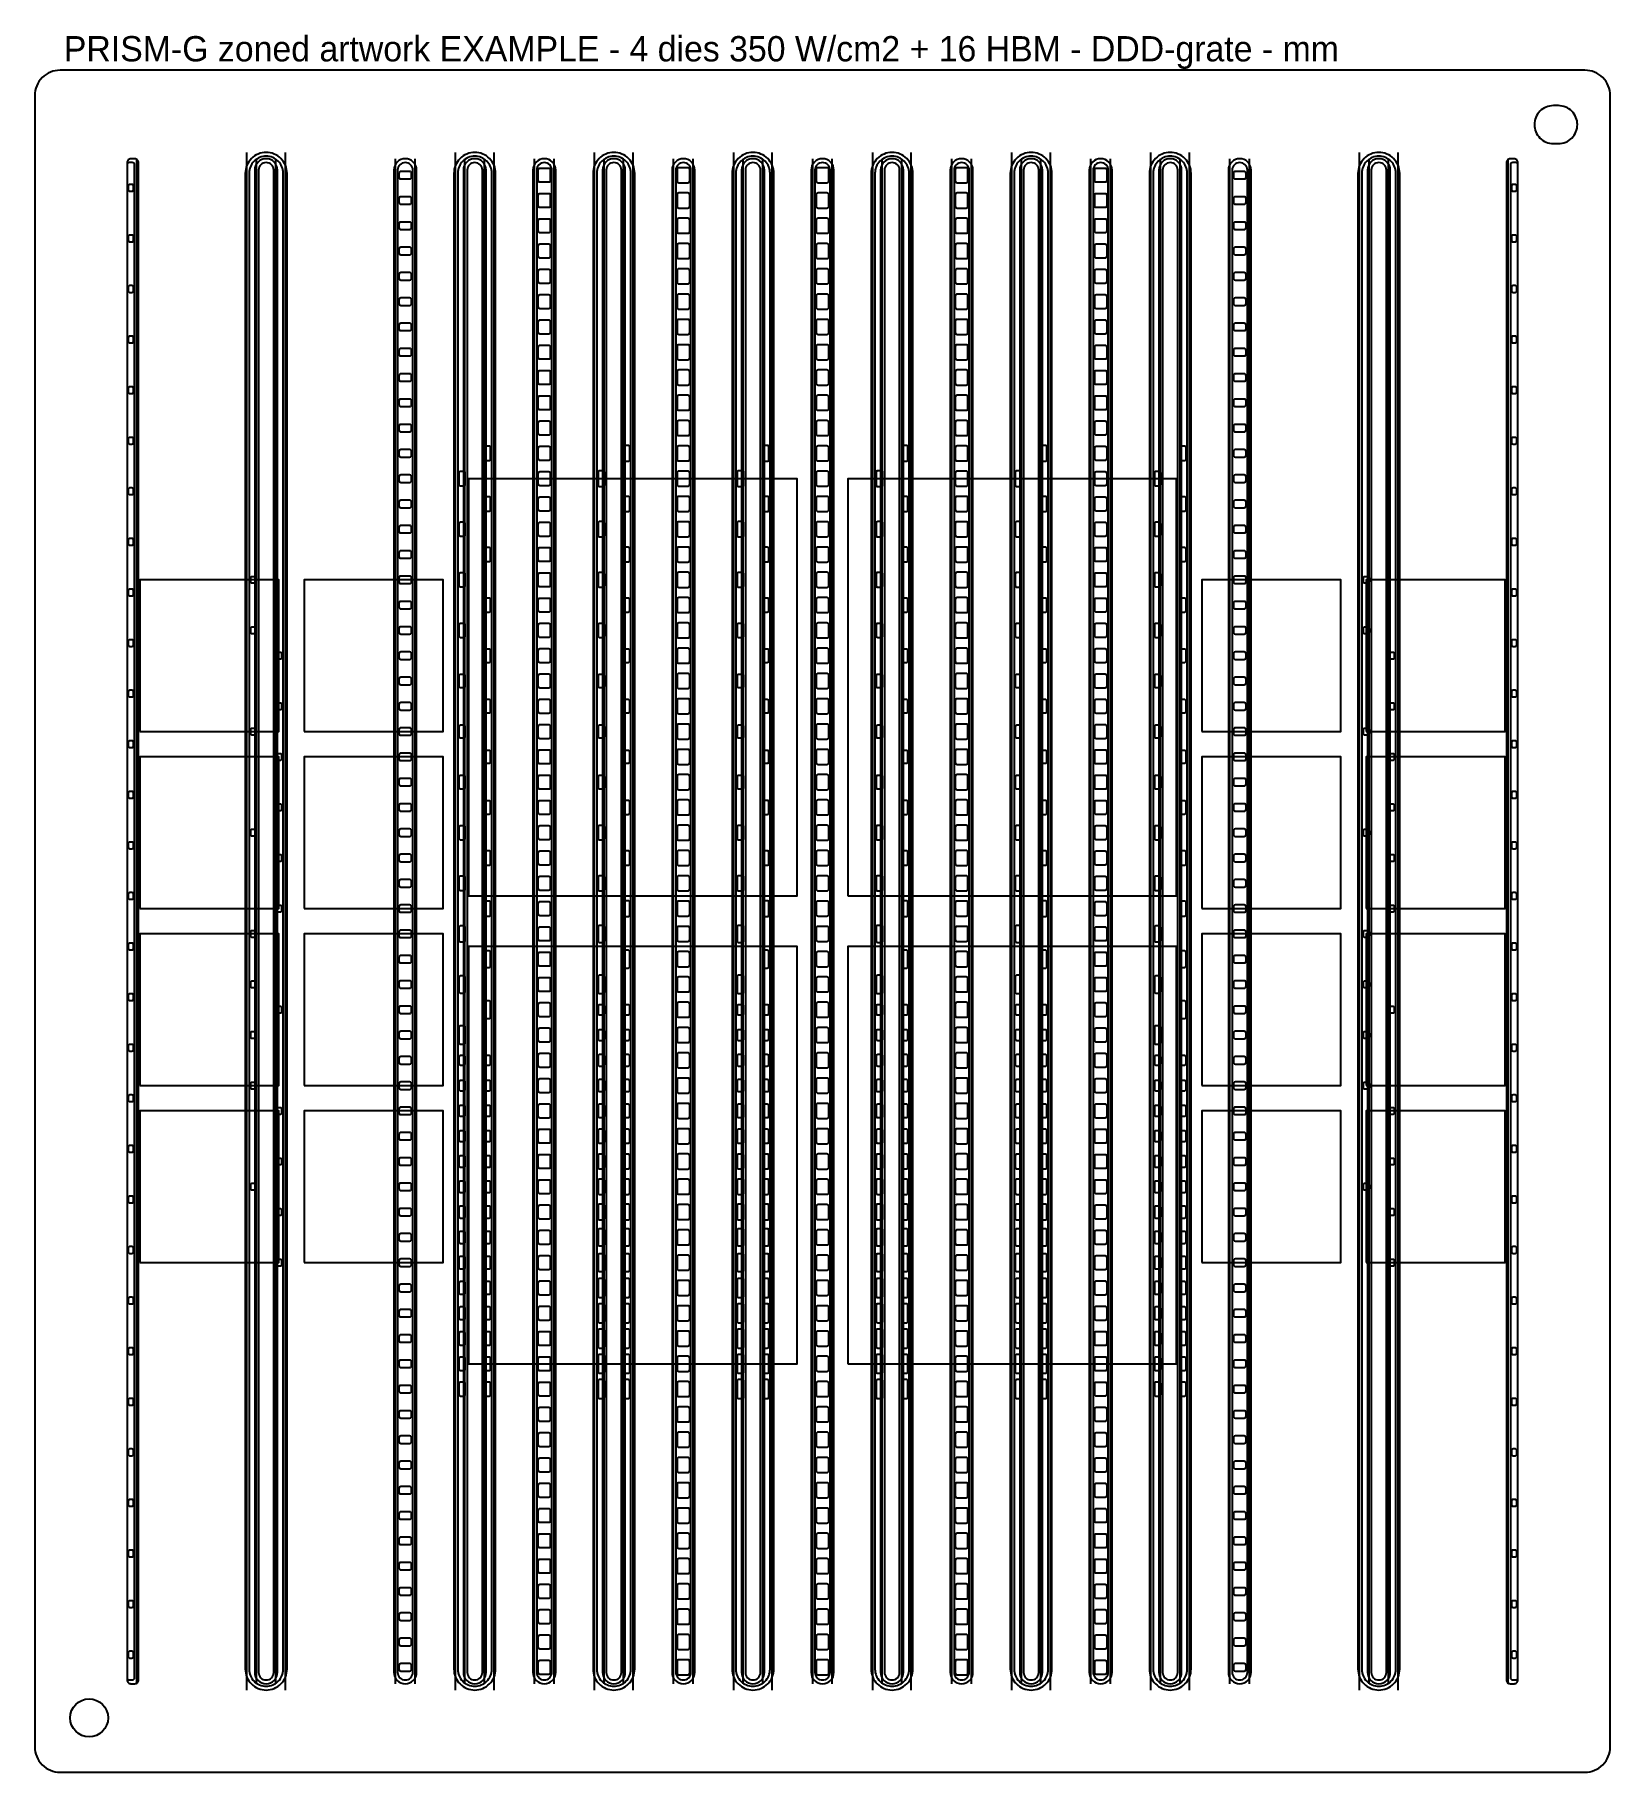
# Model space of a CAD drawing. Header units: millimetres. Extents: x -62 to 62, y -67 to 70.
import ezdxf

# ---------------------------------------------------------------- set-up
doc = ezdxf.new("R2010")
doc.units = ezdxf.units.MM
for name, color, linetype in [('DATUM_BOTH', 6, 'Continuous'), ('LAND_GROOVE_BOTH_FACES', 2, 'Continuous'), ('LAND_RECESS_TOP', 3, 'Continuous'), ('LAND_WINDOW_THRU', 4, 'Continuous'), ('MASK_NO_FILLER', 30, 'Continuous'), ('OUTLINE_BOTH', 7, 'Continuous'), ('REF', 8, 'Continuous'), ('WEB_ORIFICE_INLET', 1, 'Continuous'), ('WEB_ORIFICE_OUTLET', 5, 'Continuous')]:
    doc.layers.add(name, color=color, linetype=linetype)

msp = doc.modelspace()

# ---------------------------------------------------------------- texts
at = {"layer": 'REF'}
msp.add_text('PRISM-G zoned artwork EXAMPLE - 4 dies 350 W/cm2 + 16 HBM - DDD-grate - mm', height=2, dxfattribs=at).set_placement((-60, 68))

# ---------------------------------------------------------------- linework, layer by layer
at = {"layer": 'DATUM_BOTH'}
msp.add_lwpolyline([(57.8, 61.5), (58.2, 61.5, 0.4142136), (59.7, 63), (59.7, 63, 0.4142136), (58.2, 64.5), (57.8, 64.5, 0.4142136), (56.3, 63), (56.3, 63, 0.4142136)], format="xyb", close=True, dxfattribs=at)
msp.add_circle((-58, -63), 1.5, dxfattribs=at)
at = {"layer": 'LAND_GROOVE_BOTH_FACES'}
for p, q in [((-45.525, -60.8), (-45.525, 60.8)), ((-42.475, -60.8), (-42.475, 60.8)), ((-29.025, -60.8), (-29.025, 60.8)), ((-25.975, -60.8), (-25.975, 60.8)), ((-18.025, -60.8), (-18.025, 60.8)), ((-14.975, -60.8), (-14.975, 60.8)), ((-7.025, -60.8), (-7.025, 60.8)), ((-3.975, -60.8), (-3.975, 60.8)), ((3.975, -60.8), (3.975, 60.8)), ((7.025, -60.8), (7.025, 60.8)), ((14.975, -60.8), (14.975, 60.8)), ((18.025, -60.8), (18.025, 60.8)), ((25.975, -60.8), (25.975, 60.8)), ((29.025, -60.8), (29.025, 60.8)), ((42.475, -60.8), (42.475, 60.8)), ((45.525, -60.8), (45.525, 60.8)), ((-54.225, -60.3), (-54.225, 60.3)), ((-44.775, -60.3), (-44.775, 60.3)), ((-43.225, -60.3), (-43.225, 60.3)), ((-33.775, -60.3), (-33.775, 60.3)), ((-32.225, -60.3), (-32.225, 60.3)), ((-28.275, -60.3), (-28.275, 60.3)), ((-26.725, -60.3), (-26.725, 60.3)), ((-22.775, -60.3), (-22.775, 60.3)), ((-21.225, -60.3), (-21.225, 60.3)), ((-17.275, -60.3), (-17.275, 60.3)), ((-15.725, -60.3), (-15.725, 60.3)), ((-11.775, -60.3), (-11.775, 60.3)), ((-10.225, -60.3), (-10.225, 60.3)), ((-6.275, -60.3), (-6.275, 60.3)), ((-4.725, -60.3), (-4.725, 60.3)), ((-0.775, -60.3), (-0.775, 60.3)), ((0.775, -60.3), (0.775, 60.3)), ((4.725, -60.3), (4.725, 60.3)), ((6.275, -60.3), (6.275, 60.3)), ((10.225, -60.3), (10.225, 60.3)), ((11.775, -60.3), (11.775, 60.3)), ((15.725, -60.3), (15.725, 60.3)), ((17.275, -60.3), (17.275, 60.3)), ((21.225, -60.3), (21.225, 60.3)), ((22.775, -60.3), (22.775, 60.3)), ((26.725, -60.3), (26.725, 60.3)), ((28.275, -60.3), (28.275, 60.3)), ((32.225, -60.3), (32.225, 60.3)), ((33.775, -60.3), (33.775, 60.3)), ((43.225, -60.3), (43.225, 60.3)), ((44.775, -60.3), (44.775, 60.3)), ((54.225, -60.3), (54.225, 60.3))]:
    msp.add_line(p, q, dxfattribs=at)
at = {"layer": 'LAND_RECESS_TOP'}
for points in [[(-44, -60.5), (-44, -60.5, 0.4142136), (-42.65, -59.15), (-42.65, 59.15, 0.4142136), (-44, 60.5), (-44, 60.5, 0.4142136), (-45.35, 59.15), (-45.35, -59.15, 0.4142136)], [(-27.5, -60.5), (-27.5, -60.5, 0.4142136), (-26.15, -59.15), (-26.15, 59.15, 0.4142136), (-27.5, 60.5), (-27.5, 60.5, 0.4142136), (-28.85, 59.15), (-28.85, -59.15, 0.4142136)], [(-16.5, -60.5), (-16.5, -60.5, 0.4142136), (-15.15, -59.15), (-15.15, 59.15, 0.4142136), (-16.5, 60.5), (-16.5, 60.5, 0.4142136), (-17.85, 59.15), (-17.85, -59.15, 0.4142136)], [(-5.5, -60.5), (-5.5, -60.5, 0.4142136), (-4.15, -59.15), (-4.15, 59.15, 0.4142136), (-5.5, 60.5), (-5.5, 60.5, 0.4142136), (-6.85, 59.15), (-6.85, -59.15, 0.4142136)], [(5.5, -60.5), (5.5, -60.5, 0.4142136), (6.85, -59.15), (6.85, 59.15, 0.4142136), (5.5, 60.5), (5.5, 60.5, 0.4142136), (4.15, 59.15), (4.15, -59.15, 0.4142136)], [(16.5, -60.5), (16.5, -60.5, 0.4142136), (17.85, -59.15), (17.85, 59.15, 0.4142136), (16.5, 60.5), (16.5, 60.5, 0.4142136), (15.15, 59.15), (15.15, -59.15, 0.4142136)], [(27.5, -60.5), (27.5, -60.5, 0.4142136), (28.85, -59.15), (28.85, 59.15, 0.4142136), (27.5, 60.5), (27.5, 60.5, 0.4142136), (26.15, 59.15), (26.15, -59.15, 0.4142136)], [(44, -60.5), (44, -60.5, 0.4142136), (45.35, -59.15), (45.35, 59.15, 0.4142136), (44, 60.5), (44, 60.5, 0.4142136), (42.65, 59.15), (42.65, -59.15, 0.4142136)]]:
    msp.add_lwpolyline(points, format="xyb", close=True, dxfattribs=at)
at = {"layer": 'LAND_WINDOW_THRU'}
for points in [[(-54.8, -60), (-54.6, -60, 0.4142136), (-54.4, -59.8), (-54.4, 59.8, 0.4142136), (-54.6, 60), (-54.8, 60, 0.4142136), (-55, 59.8), (-55, -59.8, 0.4142136)], [(-44, -60), (-44, -60, 0.4142136), (-43.4, -59.4), (-43.4, 59.4, 0.4142136), (-44, 60), (-44, 60, 0.4142136), (-44.6, 59.4), (-44.6, -59.4, 0.4142136)], [(-33, -60), (-33, -60, 0.4142136), (-32.4, -59.4), (-32.4, 59.4, 0.4142136), (-33, 60), (-33, 60, 0.4142136), (-33.6, 59.4), (-33.6, -59.4, 0.4142136)], [(-27.5, -60), (-27.5, -60, 0.4142136), (-26.9, -59.4), (-26.9, 59.4, 0.4142136), (-27.5, 60), (-27.5, 60, 0.4142136), (-28.1, 59.4), (-28.1, -59.4, 0.4142136)], [(-22, -60), (-22, -60, 0.4142136), (-21.4, -59.4), (-21.4, 59.4, 0.4142136), (-22, 60), (-22, 60, 0.4142136), (-22.6, 59.4), (-22.6, -59.4, 0.4142136)], [(-16.5, -60), (-16.5, -60, 0.4142136), (-15.9, -59.4), (-15.9, 59.4, 0.4142136), (-16.5, 60), (-16.5, 60, 0.4142136), (-17.1, 59.4), (-17.1, -59.4, 0.4142136)], [(-11, -60), (-11, -60, 0.4142136), (-10.4, -59.4), (-10.4, 59.4, 0.4142136), (-11, 60), (-11, 60, 0.4142136), (-11.6, 59.4), (-11.6, -59.4, 0.4142136)], [(-5.5, -60), (-5.5, -60, 0.4142136), (-4.9, -59.4), (-4.9, 59.4, 0.4142136), (-5.5, 60), (-5.5, 60, 0.4142136), (-6.1, 59.4), (-6.1, -59.4, 0.4142136)], [(0, -60), (0, -60, 0.4142136), (0.6, -59.4), (0.6, 59.4, 0.4142136), (0, 60), (0, 60, 0.4142136), (-0.6, 59.4), (-0.6, -59.4, 0.4142136)], [(5.5, -60), (5.5, -60, 0.4142136), (6.1, -59.4), (6.1, 59.4, 0.4142136), (5.5, 60), (5.5, 60, 0.4142136), (4.9, 59.4), (4.9, -59.4, 0.4142136)], [(11, -60), (11, -60, 0.4142136), (11.6, -59.4), (11.6, 59.4, 0.4142136), (11, 60), (11, 60, 0.4142136), (10.4, 59.4), (10.4, -59.4, 0.4142136)], [(16.5, -60), (16.5, -60, 0.4142136), (17.1, -59.4), (17.1, 59.4, 0.4142136), (16.5, 60), (16.5, 60, 0.4142136), (15.9, 59.4), (15.9, -59.4, 0.4142136)], [(22, -60), (22, -60, 0.4142136), (22.6, -59.4), (22.6, 59.4, 0.4142136), (22, 60), (22, 60, 0.4142136), (21.4, 59.4), (21.4, -59.4, 0.4142136)], [(27.5, -60), (27.5, -60, 0.4142136), (28.1, -59.4), (28.1, 59.4, 0.4142136), (27.5, 60), (27.5, 60, 0.4142136), (26.9, 59.4), (26.9, -59.4, 0.4142136)], [(33, -60), (33, -60, 0.4142136), (33.6, -59.4), (33.6, 59.4, 0.4142136), (33, 60), (33, 60, 0.4142136), (32.4, 59.4), (32.4, -59.4, 0.4142136)], [(44, -60), (44, -60, 0.4142136), (44.6, -59.4), (44.6, 59.4, 0.4142136), (44, 60), (44, 60, 0.4142136), (43.4, 59.4), (43.4, -59.4, 0.4142136)], [(54.6, -60), (54.8, -60, 0.4142136), (55, -59.8), (55, 59.8, 0.4142136), (54.8, 60), (54.6, 60, 0.4142136), (54.4, 59.8), (54.4, -59.8, 0.4142136)]]:
    msp.add_lwpolyline(points, format="xyb", close=True, dxfattribs=at)
at = {"layer": 'MASK_NO_FILLER'}
for points in [[(-44, -60.8), (-44, -60.8, 0.4142136), (-42.35, -59.15), (-42.35, 59.15, 0.4142136), (-44, 60.8), (-44, 60.8, 0.4142136), (-45.65, 59.15), (-45.65, -59.15, 0.4142136)], [(-27.5, -60.8), (-27.5, -60.8, 0.4142136), (-25.85, -59.15), (-25.85, 59.15, 0.4142136), (-27.5, 60.8), (-27.5, 60.8, 0.4142136), (-29.15, 59.15), (-29.15, -59.15, 0.4142136)], [(-16.5, -60.8), (-16.5, -60.8, 0.4142136), (-14.85, -59.15), (-14.85, 59.15, 0.4142136), (-16.5, 60.8), (-16.5, 60.8, 0.4142136), (-18.15, 59.15), (-18.15, -59.15, 0.4142136)], [(-5.5, -60.8), (-5.5, -60.8, 0.4142136), (-3.85, -59.15), (-3.85, 59.15, 0.4142136), (-5.5, 60.8), (-5.5, 60.8, 0.4142136), (-7.15, 59.15), (-7.15, -59.15, 0.4142136)], [(5.5, -60.8), (5.5, -60.8, 0.4142136), (7.15, -59.15), (7.15, 59.15, 0.4142136), (5.5, 60.8), (5.5, 60.8, 0.4142136), (3.85, 59.15), (3.85, -59.15, 0.4142136)], [(16.5, -60.8), (16.5, -60.8, 0.4142136), (18.15, -59.15), (18.15, 59.15, 0.4142136), (16.5, 60.8), (16.5, 60.8, 0.4142136), (14.85, 59.15), (14.85, -59.15, 0.4142136)], [(27.5, -60.8), (27.5, -60.8, 0.4142136), (29.15, -59.15), (29.15, 59.15, 0.4142136), (27.5, 60.8), (27.5, 60.8, 0.4142136), (25.85, 59.15), (25.85, -59.15, 0.4142136)], [(44, -60.8), (44, -60.8, 0.4142136), (45.65, -59.15), (45.65, 59.15, 0.4142136), (44, 60.8), (44, 60.8, 0.4142136), (42.35, 59.15), (42.35, -59.15, 0.4142136)], [(-54.7, -60.3), (-54.4, -60.3, 0.4142136), (-54.1, -60), (-54.1, 60, 0.4142136), (-54.4, 60.3), (-54.7, 60.3, 0.4142136), (-55, 60), (-55, -60, 0.4142136)], [(-44, -60.3), (-44, -60.3, 0.4142136), (-43.1, -59.4), (-43.1, 59.4, 0.4142136), (-44, 60.3), (-44, 60.3, 0.4142136), (-44.9, 59.4), (-44.9, -59.4, 0.4142136)], [(-33, -60.3), (-33, -60.3, 0.4142136), (-32.1, -59.4), (-32.1, 59.4, 0.4142136), (-33, 60.3), (-33, 60.3, 0.4142136), (-33.9, 59.4), (-33.9, -59.4, 0.4142136)], [(-27.5, -60.3), (-27.5, -60.3, 0.4142136), (-26.6, -59.4), (-26.6, 59.4, 0.4142136), (-27.5, 60.3), (-27.5, 60.3, 0.4142136), (-28.4, 59.4), (-28.4, -59.4, 0.4142136)], [(-22, -60.3), (-22, -60.3, 0.4142136), (-21.1, -59.4), (-21.1, 59.4, 0.4142136), (-22, 60.3), (-22, 60.3, 0.4142136), (-22.9, 59.4), (-22.9, -59.4, 0.4142136)], [(-16.5, -60.3), (-16.5, -60.3, 0.4142136), (-15.6, -59.4), (-15.6, 59.4, 0.4142136), (-16.5, 60.3), (-16.5, 60.3, 0.4142136), (-17.4, 59.4), (-17.4, -59.4, 0.4142136)], [(-11, -60.3), (-11, -60.3, 0.4142136), (-10.1, -59.4), (-10.1, 59.4, 0.4142136), (-11, 60.3), (-11, 60.3, 0.4142136), (-11.9, 59.4), (-11.9, -59.4, 0.4142136)], [(-5.5, -60.3), (-5.5, -60.3, 0.4142136), (-4.6, -59.4), (-4.6, 59.4, 0.4142136), (-5.5, 60.3), (-5.5, 60.3, 0.4142136), (-6.4, 59.4), (-6.4, -59.4, 0.4142136)], [(0, -60.3), (0, -60.3, 0.4142136), (0.9, -59.4), (0.9, 59.4, 0.4142136), (0, 60.3), (0, 60.3, 0.4142136), (-0.9, 59.4), (-0.9, -59.4, 0.4142136)], [(5.5, -60.3), (5.5, -60.3, 0.4142136), (6.4, -59.4), (6.4, 59.4, 0.4142136), (5.5, 60.3), (5.5, 60.3, 0.4142136), (4.6, 59.4), (4.6, -59.4, 0.4142136)], [(11, -60.3), (11, -60.3, 0.4142136), (11.9, -59.4), (11.9, 59.4, 0.4142136), (11, 60.3), (11, 60.3, 0.4142136), (10.1, 59.4), (10.1, -59.4, 0.4142136)], [(16.5, -60.3), (16.5, -60.3, 0.4142136), (17.4, -59.4), (17.4, 59.4, 0.4142136), (16.5, 60.3), (16.5, 60.3, 0.4142136), (15.6, 59.4), (15.6, -59.4, 0.4142136)], [(22, -60.3), (22, -60.3, 0.4142136), (22.9, -59.4), (22.9, 59.4, 0.4142136), (22, 60.3), (22, 60.3, 0.4142136), (21.1, 59.4), (21.1, -59.4, 0.4142136)], [(27.5, -60.3), (27.5, -60.3, 0.4142136), (28.4, -59.4), (28.4, 59.4, 0.4142136), (27.5, 60.3), (27.5, 60.3, 0.4142136), (26.6, 59.4), (26.6, -59.4, 0.4142136)], [(33, -60.3), (33, -60.3, 0.4142136), (33.9, -59.4), (33.9, 59.4, 0.4142136), (33, 60.3), (33, 60.3, 0.4142136), (32.1, 59.4), (32.1, -59.4, 0.4142136)], [(44, -60.3), (44, -60.3, 0.4142136), (44.9, -59.4), (44.9, 59.4, 0.4142136), (44, 60.3), (44, 60.3, 0.4142136), (43.1, 59.4), (43.1, -59.4, 0.4142136)], [(54.4, -60.3), (54.7, -60.3, 0.4142136), (55, -60), (55, 60, 0.4142136), (54.7, 60.3), (54.4, 60.3, 0.4142136), (54.1, 60), (54.1, -60, 0.4142136)]]:
    msp.add_lwpolyline(points, format="xyb", close=True, dxfattribs=at)
at = {"layer": 'OUTLINE_BOTH'}
msp.add_lwpolyline([(-60.3, -67.3), (60.3, -67.3, 0.4142136), (62.3, -65.3), (62.3, 65.3, 0.4142136), (60.3, 67.3), (-60.3, 67.3, 0.4142136), (-62.3, 65.3), (-62.3, -65.3, 0.4142136)], format="xyb", close=True, dxfattribs=at)
at = {"layer": 'REF'}
for points in [[(-28, 2), (-2, 2), (-2, 35), (-28, 35)], [(2, 2), (28, 2), (28, 35), (2, 35)], [(-54, 15), (-43, 15), (-43, 27), (-54, 27)], [(-41, 15), (-30, 15), (-30, 27), (-41, 27)], [(30, 15), (41, 15), (41, 27), (30, 27)], [(43, 15), (54, 15), (54, 27), (43, 27)], [(-54, 1), (-43, 1), (-43, 13), (-54, 13)], [(-41, 1), (-30, 1), (-30, 13), (-41, 13)], [(30, 1), (41, 1), (41, 13), (30, 13)], [(43, 1), (54, 1), (54, 13), (43, 13)], [(-54, -13), (-43, -13), (-43, -1), (-54, -1)], [(-41, -13), (-30, -13), (-30, -1), (-41, -1)], [(30, -13), (41, -13), (41, -1), (30, -1)], [(43, -13), (54, -13), (54, -1), (43, -1)], [(-28, -35), (-2, -35), (-2, -2), (-28, -2)], [(2, -35), (28, -35), (28, -2), (2, -2)], [(-54, -27), (-43, -27), (-43, -15), (-54, -15)], [(-41, -27), (-30, -27), (-30, -15), (-41, -15)], [(30, -27), (41, -27), (41, -15), (30, -15)], [(43, -27), (54, -27), (54, -15), (43, -15)]]:
    msp.add_lwpolyline(points, close=True, dxfattribs=at)
at = {"layer": 'WEB_ORIFICE_INLET'}
for points in [[(-26.65, 36.425), (-26.35, 36.425, 0.4142136), (-26.25, 36.525), (-26.25, 37.475, 0.4142136), (-26.35, 37.575), (-26.65, 37.575, 0.4142136), (-26.75, 37.475), (-26.75, 36.525, 0.4142136)], [(-15.65, 36.375), (-15.35, 36.375, 0.4142136), (-15.25, 36.475), (-15.25, 37.525, 0.4142136), (-15.35, 37.625), (-15.65, 37.625, 0.4142136), (-15.75, 37.525), (-15.75, 36.475, 0.4142136)], [(-4.65, 36.375), (-4.35, 36.375, 0.4142136), (-4.25, 36.475), (-4.25, 37.525, 0.4142136), (-4.35, 37.625), (-4.65, 37.625, 0.4142136), (-4.75, 37.525), (-4.75, 36.475, 0.4142136)], [(6.35, 36.375), (6.65, 36.375, 0.4142136), (6.75, 36.475), (6.75, 37.525, 0.4142136), (6.65, 37.625), (6.35, 37.625, 0.4142136), (6.25, 37.525), (6.25, 36.475, 0.4142136)], [(17.35, 36.375), (17.65, 36.375, 0.4142136), (17.75, 36.475), (17.75, 37.525, 0.4142136), (17.65, 37.625), (17.35, 37.625, 0.4142136), (17.25, 37.525), (17.25, 36.475, 0.4142136)], [(28.35, 36.425), (28.65, 36.425, 0.4142136), (28.75, 36.525), (28.75, 37.475, 0.4142136), (28.65, 37.575), (28.35, 37.575, 0.4142136), (28.25, 37.475), (28.25, 36.525, 0.4142136)], [(-28.65, 34.425), (-28.35, 34.425, 0.4142136), (-28.25, 34.525), (-28.25, 35.475, 0.4142136), (-28.35, 35.575), (-28.65, 35.575, 0.4142136), (-28.75, 35.475), (-28.75, 34.525, 0.4142136)], [(-17.65, 34.375), (-17.35, 34.375, 0.4142136), (-17.25, 34.475), (-17.25, 35.525, 0.4142136), (-17.35, 35.625), (-17.65, 35.625, 0.4142136), (-17.75, 35.525), (-17.75, 34.475, 0.4142136)], [(-6.65, 34.375), (-6.35, 34.375, 0.4142136), (-6.25, 34.475), (-6.25, 35.525, 0.4142136), (-6.35, 35.625), (-6.65, 35.625, 0.4142136), (-6.75, 35.525), (-6.75, 34.475, 0.4142136)], [(4.35, 34.375), (4.65, 34.375, 0.4142136), (4.75, 34.475), (4.75, 35.525, 0.4142136), (4.65, 35.625), (4.35, 35.625, 0.4142136), (4.25, 35.525), (4.25, 34.475, 0.4142136)], [(15.35, 34.375), (15.65, 34.375, 0.4142136), (15.75, 34.475), (15.75, 35.525, 0.4142136), (15.65, 35.625), (15.35, 35.625, 0.4142136), (15.25, 35.525), (15.25, 34.475, 0.4142136)], [(26.35, 34.425), (26.65, 34.425, 0.4142136), (26.75, 34.525), (26.75, 35.475, 0.4142136), (26.65, 35.575), (26.35, 35.575, 0.4142136), (26.25, 35.475), (26.25, 34.525, 0.4142136)], [(-26.65, 32.425), (-26.35, 32.425, 0.4142136), (-26.25, 32.525), (-26.25, 33.475, 0.4142136), (-26.35, 33.575), (-26.65, 33.575, 0.4142136), (-26.75, 33.475), (-26.75, 32.525, 0.4142136)], [(-15.65, 32.4), (-15.35, 32.4, 0.4142136), (-15.25, 32.5), (-15.25, 33.5, 0.4142136), (-15.35, 33.6), (-15.65, 33.6, 0.4142136), (-15.75, 33.5), (-15.75, 32.5, 0.4142136)], [(-4.65, 32.4), (-4.35, 32.4, 0.4142136), (-4.25, 32.5), (-4.25, 33.5, 0.4142136), (-4.35, 33.6), (-4.65, 33.6, 0.4142136), (-4.75, 33.5), (-4.75, 32.5, 0.4142136)], [(6.35, 32.4), (6.65, 32.4, 0.4142136), (6.75, 32.5), (6.75, 33.5, 0.4142136), (6.65, 33.6), (6.35, 33.6, 0.4142136), (6.25, 33.5), (6.25, 32.5, 0.4142136)], [(17.35, 32.4), (17.65, 32.4, 0.4142136), (17.75, 32.5), (17.75, 33.5, 0.4142136), (17.65, 33.6), (17.35, 33.6, 0.4142136), (17.25, 33.5), (17.25, 32.5, 0.4142136)], [(28.35, 32.425), (28.65, 32.425, 0.4142136), (28.75, 32.525), (28.75, 33.475, 0.4142136), (28.65, 33.575), (28.35, 33.575, 0.4142136), (28.25, 33.475), (28.25, 32.525, 0.4142136)], [(-28.65, 30.45), (-28.35, 30.45, 0.4142136), (-28.25, 30.55), (-28.25, 31.45, 0.4142136), (-28.35, 31.55), (-28.65, 31.55, 0.4142136), (-28.75, 31.45), (-28.75, 30.55, 0.4142136)], [(-17.65, 30.4), (-17.35, 30.4, 0.4142136), (-17.25, 30.5), (-17.25, 31.5, 0.4142136), (-17.35, 31.6), (-17.65, 31.6, 0.4142136), (-17.75, 31.5), (-17.75, 30.5, 0.4142136)], [(-6.65, 30.4), (-6.35, 30.4, 0.4142136), (-6.25, 30.5), (-6.25, 31.5, 0.4142136), (-6.35, 31.6), (-6.65, 31.6, 0.4142136), (-6.75, 31.5), (-6.75, 30.5, 0.4142136)], [(4.35, 30.4), (4.65, 30.4, 0.4142136), (4.75, 30.5), (4.75, 31.5, 0.4142136), (4.65, 31.6), (4.35, 31.6, 0.4142136), (4.25, 31.5), (4.25, 30.5, 0.4142136)], [(15.35, 30.4), (15.65, 30.4, 0.4142136), (15.75, 30.5), (15.75, 31.5, 0.4142136), (15.65, 31.6), (15.35, 31.6, 0.4142136), (15.25, 31.5), (15.25, 30.5, 0.4142136)], [(26.35, 30.45), (26.65, 30.45, 0.4142136), (26.75, 30.55), (26.75, 31.45, 0.4142136), (26.65, 31.55), (26.35, 31.55, 0.4142136), (26.25, 31.45), (26.25, 30.55, 0.4142136)], [(-26.65, 28.45), (-26.35, 28.45, 0.4142136), (-26.25, 28.55), (-26.25, 29.45, 0.4142136), (-26.35, 29.55), (-26.65, 29.55, 0.4142136), (-26.75, 29.45), (-26.75, 28.55, 0.4142136)], [(-15.65, 28.425), (-15.35, 28.425, 0.4142136), (-15.25, 28.525), (-15.25, 29.475, 0.4142136), (-15.35, 29.575), (-15.65, 29.575, 0.4142136), (-15.75, 29.475), (-15.75, 28.525, 0.4142136)], [(-4.65, 28.425), (-4.35, 28.425, 0.4142136), (-4.25, 28.525), (-4.25, 29.475, 0.4142136), (-4.35, 29.575), (-4.65, 29.575, 0.4142136), (-4.75, 29.475), (-4.75, 28.525, 0.4142136)], [(6.35, 28.425), (6.65, 28.425, 0.4142136), (6.75, 28.525), (6.75, 29.475, 0.4142136), (6.65, 29.575), (6.35, 29.575, 0.4142136), (6.25, 29.475), (6.25, 28.525, 0.4142136)], [(17.35, 28.425), (17.65, 28.425, 0.4142136), (17.75, 28.525), (17.75, 29.475, 0.4142136), (17.65, 29.575), (17.35, 29.575, 0.4142136), (17.25, 29.475), (17.25, 28.525, 0.4142136)], [(28.35, 28.45), (28.65, 28.45, 0.4142136), (28.75, 28.55), (28.75, 29.45, 0.4142136), (28.65, 29.55), (28.35, 29.55, 0.4142136), (28.25, 29.45), (28.25, 28.55, 0.4142136)], [(-28.65, 26.45), (-28.35, 26.45, 0.4142136), (-28.25, 26.55), (-28.25, 27.45, 0.4142136), (-28.35, 27.55), (-28.65, 27.55, 0.4142136), (-28.75, 27.45), (-28.75, 26.55, 0.4142136)], [(-17.65, 26.425), (-17.35, 26.425, 0.4142136), (-17.25, 26.525), (-17.25, 27.475, 0.4142136), (-17.35, 27.575), (-17.65, 27.575, 0.4142136), (-17.75, 27.475), (-17.75, 26.525, 0.4142136)], [(-6.65, 26.425), (-6.35, 26.425, 0.4142136), (-6.25, 26.525), (-6.25, 27.475, 0.4142136), (-6.35, 27.575), (-6.65, 27.575, 0.4142136), (-6.75, 27.475), (-6.75, 26.525, 0.4142136)], [(4.35, 26.425), (4.65, 26.425, 0.4142136), (4.75, 26.525), (4.75, 27.475, 0.4142136), (4.65, 27.575), (4.35, 27.575, 0.4142136), (4.25, 27.475), (4.25, 26.525, 0.4142136)], [(15.35, 26.425), (15.65, 26.425, 0.4142136), (15.75, 26.525), (15.75, 27.475, 0.4142136), (15.65, 27.575), (15.35, 27.575, 0.4142136), (15.25, 27.475), (15.25, 26.525, 0.4142136)], [(26.35, 26.45), (26.65, 26.45, 0.4142136), (26.75, 26.55), (26.75, 27.45, 0.4142136), (26.65, 27.55), (26.35, 27.55, 0.4142136), (26.25, 27.45), (26.25, 26.55, 0.4142136)], [(-45.15, 26.75), (-44.85, 26.75, 0.4142136), (-44.75, 26.85), (-44.75, 27.15, 0.4142136), (-44.85, 27.25), (-45.15, 27.25, 0.4142136), (-45.25, 27.15), (-45.25, 26.85, 0.4142136)], [(42.85, 26.75), (43.15, 26.75, 0.4142136), (43.25, 26.85), (43.25, 27.15, 0.4142136), (43.15, 27.25), (42.85, 27.25, 0.4142136), (42.75, 27.15), (42.75, 26.85, 0.4142136)], [(-26.65, 24.45), (-26.35, 24.45, 0.4142136), (-26.25, 24.55), (-26.25, 25.45, 0.4142136), (-26.35, 25.55), (-26.65, 25.55, 0.4142136), (-26.75, 25.45), (-26.75, 24.55, 0.4142136)], [(-15.65, 24.45), (-15.35, 24.45, 0.4142136), (-15.25, 24.55), (-15.25, 25.45, 0.4142136), (-15.35, 25.55), (-15.65, 25.55, 0.4142136), (-15.75, 25.45), (-15.75, 24.55, 0.4142136)], [(-4.65, 24.45), (-4.35, 24.45, 0.4142136), (-4.25, 24.55), (-4.25, 25.45, 0.4142136), (-4.35, 25.55), (-4.65, 25.55, 0.4142136), (-4.75, 25.45), (-4.75, 24.55, 0.4142136)], [(6.35, 24.45), (6.65, 24.45, 0.4142136), (6.75, 24.55), (6.75, 25.45, 0.4142136), (6.65, 25.55), (6.35, 25.55, 0.4142136), (6.25, 25.45), (6.25, 24.55, 0.4142136)], [(17.35, 24.45), (17.65, 24.45, 0.4142136), (17.75, 24.55), (17.75, 25.45, 0.4142136), (17.65, 25.55), (17.35, 25.55, 0.4142136), (17.25, 25.45), (17.25, 24.55, 0.4142136)], [(28.35, 24.45), (28.65, 24.45, 0.4142136), (28.75, 24.55), (28.75, 25.45, 0.4142136), (28.65, 25.55), (28.35, 25.55, 0.4142136), (28.25, 25.45), (28.25, 24.55, 0.4142136)], [(-28.65, 22.45), (-28.35, 22.45, 0.4142136), (-28.25, 22.55), (-28.25, 23.45, 0.4142136), (-28.35, 23.55), (-28.65, 23.55, 0.4142136), (-28.75, 23.45), (-28.75, 22.55, 0.4142136)], [(-17.65, 22.45), (-17.35, 22.45, 0.4142136), (-17.25, 22.55), (-17.25, 23.45, 0.4142136), (-17.35, 23.55), (-17.65, 23.55, 0.4142136), (-17.75, 23.45), (-17.75, 22.55, 0.4142136)], [(-6.65, 22.45), (-6.35, 22.45, 0.4142136), (-6.25, 22.55), (-6.25, 23.45, 0.4142136), (-6.35, 23.55), (-6.65, 23.55, 0.4142136), (-6.75, 23.45), (-6.75, 22.55, 0.4142136)], [(4.35, 22.45), (4.65, 22.45, 0.4142136), (4.75, 22.55), (4.75, 23.45, 0.4142136), (4.65, 23.55), (4.35, 23.55, 0.4142136), (4.25, 23.45), (4.25, 22.55, 0.4142136)], [(15.35, 22.45), (15.65, 22.45, 0.4142136), (15.75, 22.55), (15.75, 23.45, 0.4142136), (15.65, 23.55), (15.35, 23.55, 0.4142136), (15.25, 23.45), (15.25, 22.55, 0.4142136)], [(26.35, 22.45), (26.65, 22.45, 0.4142136), (26.75, 22.55), (26.75, 23.45, 0.4142136), (26.65, 23.55), (26.35, 23.55, 0.4142136), (26.25, 23.45), (26.25, 22.55, 0.4142136)], [(-45.15, 22.75), (-44.85, 22.75, 0.4142136), (-44.75, 22.85), (-44.75, 23.15, 0.4142136), (-44.85, 23.25), (-45.15, 23.25, 0.4142136), (-45.25, 23.15), (-45.25, 22.85, 0.4142136)], [(42.85, 22.75), (43.15, 22.75, 0.4142136), (43.25, 22.85), (43.25, 23.15, 0.4142136), (43.15, 23.25), (42.85, 23.25, 0.4142136), (42.75, 23.15), (42.75, 22.85, 0.4142136)], [(-43.15, 20.75), (-42.85, 20.75, 0.4142136), (-42.75, 20.85), (-42.75, 21.15, 0.4142136), (-42.85, 21.25), (-43.15, 21.25, 0.4142136), (-43.25, 21.15), (-43.25, 20.85, 0.4142136)], [(-26.65, 20.475), (-26.35, 20.475, 0.4142136), (-26.25, 20.575), (-26.25, 21.425, 0.4142136), (-26.35, 21.525), (-26.65, 21.525, 0.4142136), (-26.75, 21.425), (-26.75, 20.575, 0.4142136)], [(-15.65, 20.475), (-15.35, 20.475, 0.4142136), (-15.25, 20.575), (-15.25, 21.425, 0.4142136), (-15.35, 21.525), (-15.65, 21.525, 0.4142136), (-15.75, 21.425), (-15.75, 20.575, 0.4142136)], [(-4.65, 20.475), (-4.35, 20.475, 0.4142136), (-4.25, 20.575), (-4.25, 21.425, 0.4142136), (-4.35, 21.525), (-4.65, 21.525, 0.4142136), (-4.75, 21.425), (-4.75, 20.575, 0.4142136)], [(6.35, 20.475), (6.65, 20.475, 0.4142136), (6.75, 20.575), (6.75, 21.425, 0.4142136), (6.65, 21.525), (6.35, 21.525, 0.4142136), (6.25, 21.425), (6.25, 20.575, 0.4142136)], [(17.35, 20.475), (17.65, 20.475, 0.4142136), (17.75, 20.575), (17.75, 21.425, 0.4142136), (17.65, 21.525), (17.35, 21.525, 0.4142136), (17.25, 21.425), (17.25, 20.575, 0.4142136)], [(28.35, 20.475), (28.65, 20.475, 0.4142136), (28.75, 20.575), (28.75, 21.425, 0.4142136), (28.65, 21.525), (28.35, 21.525, 0.4142136), (28.25, 21.425), (28.25, 20.575, 0.4142136)], [(44.85, 20.75), (45.15, 20.75, 0.4142136), (45.25, 20.85), (45.25, 21.15, 0.4142136), (45.15, 21.25), (44.85, 21.25, 0.4142136), (44.75, 21.15), (44.75, 20.85, 0.4142136)], [(-28.65, 18.475), (-28.35, 18.475, 0.4142136), (-28.25, 18.575), (-28.25, 19.425, 0.4142136), (-28.35, 19.525), (-28.65, 19.525, 0.4142136), (-28.75, 19.425), (-28.75, 18.575, 0.4142136)], [(-17.65, 18.475), (-17.35, 18.475, 0.4142136), (-17.25, 18.575), (-17.25, 19.425, 0.4142136), (-17.35, 19.525), (-17.65, 19.525, 0.4142136), (-17.75, 19.425), (-17.75, 18.575, 0.4142136)], [(-6.65, 18.475), (-6.35, 18.475, 0.4142136), (-6.25, 18.575), (-6.25, 19.425, 0.4142136), (-6.35, 19.525), (-6.65, 19.525, 0.4142136), (-6.75, 19.425), (-6.75, 18.575, 0.4142136)], [(4.35, 18.475), (4.65, 18.475, 0.4142136), (4.75, 18.575), (4.75, 19.425, 0.4142136), (4.65, 19.525), (4.35, 19.525, 0.4142136), (4.25, 19.425), (4.25, 18.575, 0.4142136)], [(15.35, 18.475), (15.65, 18.475, 0.4142136), (15.75, 18.575), (15.75, 19.425, 0.4142136), (15.65, 19.525), (15.35, 19.525, 0.4142136), (15.25, 19.425), (15.25, 18.575, 0.4142136)], [(26.35, 18.475), (26.65, 18.475, 0.4142136), (26.75, 18.575), (26.75, 19.425, 0.4142136), (26.65, 19.525), (26.35, 19.525, 0.4142136), (26.25, 19.425), (26.25, 18.575, 0.4142136)], [(-43.15, 16.75), (-42.85, 16.75, 0.4142136), (-42.75, 16.85), (-42.75, 17.15, 0.4142136), (-42.85, 17.25), (-43.15, 17.25, 0.4142136), (-43.25, 17.15), (-43.25, 16.85, 0.4142136)], [(-26.65, 16.475), (-26.35, 16.475, 0.4142136), (-26.25, 16.575), (-26.25, 17.425, 0.4142136), (-26.35, 17.525), (-26.65, 17.525, 0.4142136), (-26.75, 17.425), (-26.75, 16.575, 0.4142136)], [(-15.65, 16.475), (-15.35, 16.475, 0.4142136), (-15.25, 16.575), (-15.25, 17.425, 0.4142136), (-15.35, 17.525), (-15.65, 17.525, 0.4142136), (-15.75, 17.425), (-15.75, 16.575, 0.4142136)], [(-4.65, 16.475), (-4.35, 16.475, 0.4142136), (-4.25, 16.575), (-4.25, 17.425, 0.4142136), (-4.35, 17.525), (-4.65, 17.525, 0.4142136), (-4.75, 17.425), (-4.75, 16.575, 0.4142136)], [(6.35, 16.475), (6.65, 16.475, 0.4142136), (6.75, 16.575), (6.75, 17.425, 0.4142136), (6.65, 17.525), (6.35, 17.525, 0.4142136), (6.25, 17.425), (6.25, 16.575, 0.4142136)], [(17.35, 16.475), (17.65, 16.475, 0.4142136), (17.75, 16.575), (17.75, 17.425, 0.4142136), (17.65, 17.525), (17.35, 17.525, 0.4142136), (17.25, 17.425), (17.25, 16.575, 0.4142136)], [(28.35, 16.475), (28.65, 16.475, 0.4142136), (28.75, 16.575), (28.75, 17.425, 0.4142136), (28.65, 17.525), (28.35, 17.525, 0.4142136), (28.25, 17.425), (28.25, 16.575, 0.4142136)], [(44.85, 16.75), (45.15, 16.75, 0.4142136), (45.25, 16.85), (45.25, 17.15, 0.4142136), (45.15, 17.25), (44.85, 17.25, 0.4142136), (44.75, 17.15), (44.75, 16.85, 0.4142136)], [(-45.15, 14.75), (-44.85, 14.75, 0.4142136), (-44.75, 14.85), (-44.75, 15.15, 0.4142136), (-44.85, 15.25), (-45.15, 15.25, 0.4142136), (-45.25, 15.15), (-45.25, 14.85, 0.4142136)], [(-28.65, 14.5), (-28.35, 14.5, 0.4142136), (-28.25, 14.6), (-28.25, 15.4, 0.4142136), (-28.35, 15.5), (-28.65, 15.5, 0.4142136), (-28.75, 15.4), (-28.75, 14.6, 0.4142136)], [(-17.65, 14.5), (-17.35, 14.5, 0.4142136), (-17.25, 14.6), (-17.25, 15.4, 0.4142136), (-17.35, 15.5), (-17.65, 15.5, 0.4142136), (-17.75, 15.4), (-17.75, 14.6, 0.4142136)], [(-6.65, 14.5), (-6.35, 14.5, 0.4142136), (-6.25, 14.6), (-6.25, 15.4, 0.4142136), (-6.35, 15.5), (-6.65, 15.5, 0.4142136), (-6.75, 15.4), (-6.75, 14.6, 0.4142136)], [(4.35, 14.5), (4.65, 14.5, 0.4142136), (4.75, 14.6), (4.75, 15.4, 0.4142136), (4.65, 15.5), (4.35, 15.5, 0.4142136), (4.25, 15.4), (4.25, 14.6, 0.4142136)], [(15.35, 14.5), (15.65, 14.5, 0.4142136), (15.75, 14.6), (15.75, 15.4, 0.4142136), (15.65, 15.5), (15.35, 15.5, 0.4142136), (15.25, 15.4), (15.25, 14.6, 0.4142136)], [(26.35, 14.5), (26.65, 14.5, 0.4142136), (26.75, 14.6), (26.75, 15.4, 0.4142136), (26.65, 15.5), (26.35, 15.5, 0.4142136), (26.25, 15.4), (26.25, 14.6, 0.4142136)], [(42.85, 14.75), (43.15, 14.75, 0.4142136), (43.25, 14.85), (43.25, 15.15, 0.4142136), (43.15, 15.25), (42.85, 15.25, 0.4142136), (42.75, 15.15), (42.75, 14.85, 0.4142136)], [(-43.15, 12.75), (-42.85, 12.75, 0.4142136), (-42.75, 12.85), (-42.75, 13.15, 0.4142136), (-42.85, 13.25), (-43.15, 13.25, 0.4142136), (-43.25, 13.15), (-43.25, 12.85, 0.4142136)], [(-26.65, 12.5), (-26.35, 12.5, 0.4142136), (-26.25, 12.6), (-26.25, 13.4, 0.4142136), (-26.35, 13.5), (-26.65, 13.5, 0.4142136), (-26.75, 13.4), (-26.75, 12.6, 0.4142136)], [(-15.65, 12.5), (-15.35, 12.5, 0.4142136), (-15.25, 12.6), (-15.25, 13.4, 0.4142136), (-15.35, 13.5), (-15.65, 13.5, 0.4142136), (-15.75, 13.4), (-15.75, 12.6, 0.4142136)], [(-4.65, 12.5), (-4.35, 12.5, 0.4142136), (-4.25, 12.6), (-4.25, 13.4, 0.4142136), (-4.35, 13.5), (-4.65, 13.5, 0.4142136), (-4.75, 13.4), (-4.75, 12.6, 0.4142136)], [(6.35, 12.5), (6.65, 12.5, 0.4142136), (6.75, 12.6), (6.75, 13.4, 0.4142136), (6.65, 13.5), (6.35, 13.5, 0.4142136), (6.25, 13.4), (6.25, 12.6, 0.4142136)], [(17.35, 12.5), (17.65, 12.5, 0.4142136), (17.75, 12.6), (17.75, 13.4, 0.4142136), (17.65, 13.5), (17.35, 13.5, 0.4142136), (17.25, 13.4), (17.25, 12.6, 0.4142136)], [(28.35, 12.5), (28.65, 12.5, 0.4142136), (28.75, 12.6), (28.75, 13.4, 0.4142136), (28.65, 13.5), (28.35, 13.5, 0.4142136), (28.25, 13.4), (28.25, 12.6, 0.4142136)], [(44.85, 12.75), (45.15, 12.75, 0.4142136), (45.25, 12.85), (45.25, 13.15, 0.4142136), (45.15, 13.25), (44.85, 13.25, 0.4142136), (44.75, 13.15), (44.75, 12.85, 0.4142136)], [(-28.65, 10.475), (-28.35, 10.475, 0.4142136), (-28.25, 10.575), (-28.25, 11.425, 0.4142136), (-28.35, 11.525), (-28.65, 11.525, 0.4142136), (-28.75, 11.425), (-28.75, 10.575, 0.4142136)], [(-17.65, 10.475), (-17.35, 10.475, 0.4142136), (-17.25, 10.575), (-17.25, 11.425, 0.4142136), (-17.35, 11.525), (-17.65, 11.525, 0.4142136), (-17.75, 11.425), (-17.75, 10.575, 0.4142136)], [(-6.65, 10.475), (-6.35, 10.475, 0.4142136), (-6.25, 10.575), (-6.25, 11.425, 0.4142136), (-6.35, 11.525), (-6.65, 11.525, 0.4142136), (-6.75, 11.425), (-6.75, 10.575, 0.4142136)], [(4.35, 10.475), (4.65, 10.475, 0.4142136), (4.75, 10.575), (4.75, 11.425, 0.4142136), (4.65, 11.525), (4.35, 11.525, 0.4142136), (4.25, 11.425), (4.25, 10.575, 0.4142136)], [(15.35, 10.475), (15.65, 10.475, 0.4142136), (15.75, 10.575), (15.75, 11.425, 0.4142136), (15.65, 11.525), (15.35, 11.525, 0.4142136), (15.25, 11.425), (15.25, 10.575, 0.4142136)], [(26.35, 10.475), (26.65, 10.475, 0.4142136), (26.75, 10.575), (26.75, 11.425, 0.4142136), (26.65, 11.525), (26.35, 11.525, 0.4142136), (26.25, 11.425), (26.25, 10.575, 0.4142136)], [(-43.15, 8.75), (-42.85, 8.75, 0.4142136), (-42.75, 8.85), (-42.75, 9.15, 0.4142136), (-42.85, 9.25), (-43.15, 9.25, 0.4142136), (-43.25, 9.15), (-43.25, 8.85, 0.4142136)], [(-26.65, 8.475), (-26.35, 8.475, 0.4142136), (-26.25, 8.575), (-26.25, 9.425, 0.4142136), (-26.35, 9.525), (-26.65, 9.525, 0.4142136), (-26.75, 9.425), (-26.75, 8.575, 0.4142136)], [(-15.65, 8.45), (-15.35, 8.45, 0.4142136), (-15.25, 8.55), (-15.25, 9.45, 0.4142136), (-15.35, 9.55), (-15.65, 9.55, 0.4142136), (-15.75, 9.45), (-15.75, 8.55, 0.4142136)], [(-4.65, 8.45), (-4.35, 8.45, 0.4142136), (-4.25, 8.55), (-4.25, 9.45, 0.4142136), (-4.35, 9.55), (-4.65, 9.55, 0.4142136), (-4.75, 9.45), (-4.75, 8.55, 0.4142136)], [(6.35, 8.45), (6.65, 8.45, 0.4142136), (6.75, 8.55), (6.75, 9.45, 0.4142136), (6.65, 9.55), (6.35, 9.55, 0.4142136), (6.25, 9.45), (6.25, 8.55, 0.4142136)], [(17.35, 8.45), (17.65, 8.45, 0.4142136), (17.75, 8.55), (17.75, 9.45, 0.4142136), (17.65, 9.55), (17.35, 9.55, 0.4142136), (17.25, 9.45), (17.25, 8.55, 0.4142136)], [(28.35, 8.475), (28.65, 8.475, 0.4142136), (28.75, 8.575), (28.75, 9.425, 0.4142136), (28.65, 9.525), (28.35, 9.525, 0.4142136), (28.25, 9.425), (28.25, 8.575, 0.4142136)], [(44.85, 8.75), (45.15, 8.75, 0.4142136), (45.25, 8.85), (45.25, 9.15, 0.4142136), (45.15, 9.25), (44.85, 9.25, 0.4142136), (44.75, 9.15), (44.75, 8.85, 0.4142136)], [(-45.15, 6.75), (-44.85, 6.75, 0.4142136), (-44.75, 6.85), (-44.75, 7.15, 0.4142136), (-44.85, 7.25), (-45.15, 7.25, 0.4142136), (-45.25, 7.15), (-45.25, 6.85, 0.4142136)], [(-28.65, 6.45), (-28.35, 6.45, 0.4142136), (-28.25, 6.55), (-28.25, 7.45, 0.4142136), (-28.35, 7.55), (-28.65, 7.55, 0.4142136), (-28.75, 7.45), (-28.75, 6.55, 0.4142136)], [(-17.65, 6.425), (-17.35, 6.425, 0.4142136), (-17.25, 6.525), (-17.25, 7.475, 0.4142136), (-17.35, 7.575), (-17.65, 7.575, 0.4142136), (-17.75, 7.475), (-17.75, 6.525, 0.4142136)], [(-6.65, 6.425), (-6.35, 6.425, 0.4142136), (-6.25, 6.525), (-6.25, 7.475, 0.4142136), (-6.35, 7.575), (-6.65, 7.575, 0.4142136), (-6.75, 7.475), (-6.75, 6.525, 0.4142136)], [(4.35, 6.425), (4.65, 6.425, 0.4142136), (4.75, 6.525), (4.75, 7.475, 0.4142136), (4.65, 7.575), (4.35, 7.575, 0.4142136), (4.25, 7.475), (4.25, 6.525, 0.4142136)], [(15.35, 6.425), (15.65, 6.425, 0.4142136), (15.75, 6.525), (15.75, 7.475, 0.4142136), (15.65, 7.575), (15.35, 7.575, 0.4142136), (15.25, 7.475), (15.25, 6.525, 0.4142136)], [(26.35, 6.45), (26.65, 6.45, 0.4142136), (26.75, 6.55), (26.75, 7.45, 0.4142136), (26.65, 7.55), (26.35, 7.55, 0.4142136), (26.25, 7.45), (26.25, 6.55, 0.4142136)], [(42.85, 6.75), (43.15, 6.75, 0.4142136), (43.25, 6.85), (43.25, 7.15, 0.4142136), (43.15, 7.25), (42.85, 7.25, 0.4142136), (42.75, 7.15), (42.75, 6.85, 0.4142136)], [(-26.65, 4.425), (-26.35, 4.425, 0.4142136), (-26.25, 4.525), (-26.25, 5.475, 0.4142136), (-26.35, 5.575), (-26.65, 5.575, 0.4142136), (-26.75, 5.475), (-26.75, 4.525, 0.4142136)], [(-15.65, 4.425), (-15.35, 4.425, 0.4142136), (-15.25, 4.525), (-15.25, 5.475, 0.4142136), (-15.35, 5.575), (-15.65, 5.575, 0.4142136), (-15.75, 5.475), (-15.75, 4.525, 0.4142136)], [(-4.65, 4.425), (-4.35, 4.425, 0.4142136), (-4.25, 4.525), (-4.25, 5.475, 0.4142136), (-4.35, 5.575), (-4.65, 5.575, 0.4142136), (-4.75, 5.475), (-4.75, 4.525, 0.4142136)], [(6.35, 4.425), (6.65, 4.425, 0.4142136), (6.75, 4.525), (6.75, 5.475, 0.4142136), (6.65, 5.575), (6.35, 5.575, 0.4142136), (6.25, 5.475), (6.25, 4.525, 0.4142136)], [(17.35, 4.425), (17.65, 4.425, 0.4142136), (17.75, 4.525), (17.75, 5.475, 0.4142136), (17.65, 5.575), (17.35, 5.575, 0.4142136), (17.25, 5.475), (17.25, 4.525, 0.4142136)], [(28.35, 4.425), (28.65, 4.425, 0.4142136), (28.75, 4.525), (28.75, 5.475, 0.4142136), (28.65, 5.575), (28.35, 5.575, 0.4142136), (28.25, 5.475), (28.25, 4.525, 0.4142136)], [(-43.15, 4.75), (-42.85, 4.75, 0.4142136), (-42.75, 4.85), (-42.75, 5.15, 0.4142136), (-42.85, 5.25), (-43.15, 5.25, 0.4142136), (-43.25, 5.15), (-43.25, 4.85, 0.4142136)], [(44.85, 4.75), (45.15, 4.75, 0.4142136), (45.25, 4.85), (45.25, 5.15, 0.4142136), (45.15, 5.25), (44.85, 5.25, 0.4142136), (44.75, 5.15), (44.75, 4.85, 0.4142136)], [(-28.65, 2.425), (-28.35, 2.425, 0.4142136), (-28.25, 2.525), (-28.25, 3.475, 0.4142136), (-28.35, 3.575), (-28.65, 3.575, 0.4142136), (-28.75, 3.475), (-28.75, 2.525, 0.4142136)], [(-17.65, 2.4), (-17.35, 2.4, 0.4142136), (-17.25, 2.5), (-17.25, 3.5, 0.4142136), (-17.35, 3.6), (-17.65, 3.6, 0.4142136), (-17.75, 3.5), (-17.75, 2.5, 0.4142136)], [(-6.65, 2.4), (-6.35, 2.4, 0.4142136), (-6.25, 2.5), (-6.25, 3.5, 0.4142136), (-6.35, 3.6), (-6.65, 3.6, 0.4142136), (-6.75, 3.5), (-6.75, 2.5, 0.4142136)], [(4.35, 2.4), (4.65, 2.4, 0.4142136), (4.75, 2.5), (4.75, 3.5, 0.4142136), (4.65, 3.6), (4.35, 3.6, 0.4142136), (4.25, 3.5), (4.25, 2.5, 0.4142136)], [(15.35, 2.4), (15.65, 2.4, 0.4142136), (15.75, 2.5), (15.75, 3.5, 0.4142136), (15.65, 3.6), (15.35, 3.6, 0.4142136), (15.25, 3.5), (15.25, 2.5, 0.4142136)], [(26.35, 2.425), (26.65, 2.425, 0.4142136), (26.75, 2.525), (26.75, 3.475, 0.4142136), (26.65, 3.575), (26.35, 3.575, 0.4142136), (26.25, 3.475), (26.25, 2.525, 0.4142136)], [(-26.65, 0.4), (-26.35, 0.4, 0.4142136), (-26.25, 0.5), (-26.25, 1.5, 0.4142136), (-26.35, 1.6), (-26.65, 1.6, 0.4142136), (-26.75, 1.5), (-26.75, 0.5, 0.4142136)], [(-15.65, 0.375), (-15.35, 0.375, 0.4142136), (-15.25, 0.475), (-15.25, 1.525, 0.4142136), (-15.35, 1.625), (-15.65, 1.625, 0.4142136), (-15.75, 1.525), (-15.75, 0.475, 0.4142136)], [(-4.65, 0.375), (-4.35, 0.375, 0.4142136), (-4.25, 0.475), (-4.25, 1.525, 0.4142136), (-4.35, 1.625), (-4.65, 1.625, 0.4142136), (-4.75, 1.525), (-4.75, 0.475, 0.4142136)], [(6.35, 0.375), (6.65, 0.375, 0.4142136), (6.75, 0.475), (6.75, 1.525, 0.4142136), (6.65, 1.625), (6.35, 1.625, 0.4142136), (6.25, 1.525), (6.25, 0.475, 0.4142136)], [(17.35, 0.375), (17.65, 0.375, 0.4142136), (17.75, 0.475), (17.75, 1.525, 0.4142136), (17.65, 1.625), (17.35, 1.625, 0.4142136), (17.25, 1.525), (17.25, 0.475, 0.4142136)], [(28.35, 0.4), (28.65, 0.4, 0.4142136), (28.75, 0.5), (28.75, 1.5, 0.4142136), (28.65, 1.6), (28.35, 1.6, 0.4142136), (28.25, 1.5), (28.25, 0.5, 0.4142136)], [(-43.15, 0.75), (-42.85, 0.75, 0.4142136), (-42.75, 0.85), (-42.75, 1.15, 0.4142136), (-42.85, 1.25), (-43.15, 1.25, 0.4142136), (-43.25, 1.15), (-43.25, 0.85, 0.4142136)], [(44.85, 0.75), (45.15, 0.75, 0.4142136), (45.25, 0.85), (45.25, 1.15, 0.4142136), (45.15, 1.25), (44.85, 1.25, 0.4142136), (44.75, 1.15), (44.75, 0.85, 0.4142136)], [(-45.15, -1.25), (-44.85, -1.25, 0.4142136), (-44.75, -1.15), (-44.75, -0.85, 0.4142136), (-44.85, -0.75), (-45.15, -0.75, 0.4142136), (-45.25, -0.85), (-45.25, -1.15, 0.4142136)], [(-28.65, -1.625), (-28.35, -1.625, 0.4142136), (-28.25, -1.525), (-28.25, -0.475, 0.4142136), (-28.35, -0.375), (-28.65, -0.375, 0.4142136), (-28.75, -0.475), (-28.75, -1.525, 0.4142136)], [(-17.65, -1.675), (-17.35, -1.675, 0.4142136), (-17.25, -1.575), (-17.25, -0.425, 0.4142136), (-17.35, -0.325), (-17.65, -0.325, 0.4142136), (-17.75, -0.425), (-17.75, -1.575, 0.4142136)], [(-6.65, -1.675), (-6.35, -1.675, 0.4142136), (-6.25, -1.575), (-6.25, -0.425, 0.4142136), (-6.35, -0.325), (-6.65, -0.325, 0.4142136), (-6.75, -0.425), (-6.75, -1.575, 0.4142136)], [(4.35, -1.675), (4.65, -1.675, 0.4142136), (4.75, -1.575), (4.75, -0.425, 0.4142136), (4.65, -0.325), (4.35, -0.325, 0.4142136), (4.25, -0.425), (4.25, -1.575, 0.4142136)], [(15.35, -1.675), (15.65, -1.675, 0.4142136), (15.75, -1.575), (15.75, -0.425, 0.4142136), (15.65, -0.325), (15.35, -0.325, 0.4142136), (15.25, -0.425), (15.25, -1.575, 0.4142136)], [(26.35, -1.625), (26.65, -1.625, 0.4142136), (26.75, -1.525), (26.75, -0.475, 0.4142136), (26.65, -0.375), (26.35, -0.375, 0.4142136), (26.25, -0.475), (26.25, -1.525, 0.4142136)], [(42.85, -1.25), (43.15, -1.25, 0.4142136), (43.25, -1.15), (43.25, -0.85, 0.4142136), (43.15, -0.75), (42.85, -0.75, 0.4142136), (42.75, -0.85), (42.75, -1.15, 0.4142136)], [(-26.65, -3.65), (-26.35, -3.65, 0.4142136), (-26.25, -3.55), (-26.25, -2.45, 0.4142136), (-26.35, -2.35), (-26.65, -2.35, 0.4142136), (-26.75, -2.45), (-26.75, -3.55, 0.4142136)], [(-15.65, -3.7), (-15.35, -3.7, 0.4142136), (-15.25, -3.6), (-15.25, -2.4, 0.4142136), (-15.35, -2.3), (-15.65, -2.3, 0.4142136), (-15.75, -2.4), (-15.75, -3.6, 0.4142136)], [(-4.65, -3.7), (-4.35, -3.7, 0.4142136), (-4.25, -3.6), (-4.25, -2.4, 0.4142136), (-4.35, -2.3), (-4.65, -2.3, 0.4142136), (-4.75, -2.4), (-4.75, -3.6, 0.4142136)], [(6.35, -3.7), (6.65, -3.7, 0.4142136), (6.75, -3.6), (6.75, -2.4, 0.4142136), (6.65, -2.3), (6.35, -2.3, 0.4142136), (6.25, -2.4), (6.25, -3.6, 0.4142136)], [(17.35, -3.7), (17.65, -3.7, 0.4142136), (17.75, -3.6), (17.75, -2.4, 0.4142136), (17.65, -2.3), (17.35, -2.3, 0.4142136), (17.25, -2.4), (17.25, -3.6, 0.4142136)], [(28.35, -3.65), (28.65, -3.65, 0.4142136), (28.75, -3.55), (28.75, -2.45, 0.4142136), (28.65, -2.35), (28.35, -2.35, 0.4142136), (28.25, -2.45), (28.25, -3.55, 0.4142136)], [(-45.15, -5.25), (-44.85, -5.25, 0.4142136), (-44.75, -5.15), (-44.75, -4.85, 0.4142136), (-44.85, -4.75), (-45.15, -4.75, 0.4142136), (-45.25, -4.85), (-45.25, -5.15, 0.4142136)], [(-28.65, -5.675), (-28.35, -5.675, 0.4142136), (-28.25, -5.575), (-28.25, -4.425, 0.4142136), (-28.35, -4.325), (-28.65, -4.325, 0.4142136), (-28.75, -4.425), (-28.75, -5.575, 0.4142136)], [(-17.65, -5.725), (-17.35, -5.725, 0.4142136), (-17.25, -5.625), (-17.25, -4.375, 0.4142136), (-17.35, -4.275), (-17.65, -4.275, 0.4142136), (-17.75, -4.375), (-17.75, -5.625, 0.4142136)], [(-6.65, -5.725), (-6.35, -5.725, 0.4142136), (-6.25, -5.625), (-6.25, -4.375, 0.4142136), (-6.35, -4.275), (-6.65, -4.275, 0.4142136), (-6.75, -4.375), (-6.75, -5.625, 0.4142136)], [(4.35, -5.725), (4.65, -5.725, 0.4142136), (4.75, -5.625), (4.75, -4.375, 0.4142136), (4.65, -4.275), (4.35, -4.275, 0.4142136), (4.25, -4.375), (4.25, -5.625, 0.4142136)], [(15.35, -5.725), (15.65, -5.725, 0.4142136), (15.75, -5.625), (15.75, -4.375, 0.4142136), (15.65, -4.275), (15.35, -4.275, 0.4142136), (15.25, -4.375), (15.25, -5.625, 0.4142136)], [(26.35, -5.675), (26.65, -5.675, 0.4142136), (26.75, -5.575), (26.75, -4.425, 0.4142136), (26.65, -4.325), (26.35, -4.325, 0.4142136), (26.25, -4.425), (26.25, -5.575, 0.4142136)], [(42.85, -5.25), (43.15, -5.25, 0.4142136), (43.25, -5.15), (43.25, -4.85, 0.4142136), (43.15, -4.75), (42.85, -4.75, 0.4142136), (42.75, -4.85), (42.75, -5.15, 0.4142136)], [(-43.15, -7.25), (-42.85, -7.25, 0.4142136), (-42.75, -7.15), (-42.75, -6.85, 0.4142136), (-42.85, -6.75), (-43.15, -6.75, 0.4142136), (-43.25, -6.85), (-43.25, -7.15, 0.4142136)], [(-26.65, -7.7), (-26.35, -7.7, 0.4142136), (-26.25, -7.6), (-26.25, -6.4, 0.4142136), (-26.35, -6.3), (-26.65, -6.3, 0.4142136), (-26.75, -6.4), (-26.75, -7.6, 0.4142136)], [(-17.65, -7.4), (-17.35, -7.4, 0.4142136), (-17.25, -7.3), (-17.25, -6.7, 0.4142136), (-17.35, -6.6), (-17.65, -6.6, 0.4142136), (-17.75, -6.7), (-17.75, -7.3, 0.4142136)], [(-15.65, -7.4), (-15.35, -7.4, 0.4142136), (-15.25, -7.3), (-15.25, -6.7, 0.4142136), (-15.35, -6.6), (-15.65, -6.6, 0.4142136), (-15.75, -6.7), (-15.75, -7.3, 0.4142136)], [(-6.65, -7.4), (-6.35, -7.4, 0.4142136), (-6.25, -7.3), (-6.25, -6.7, 0.4142136), (-6.35, -6.6), (-6.65, -6.6, 0.4142136), (-6.75, -6.7), (-6.75, -7.3, 0.4142136)], [(-4.65, -7.4), (-4.35, -7.4, 0.4142136), (-4.25, -7.3), (-4.25, -6.7, 0.4142136), (-4.35, -6.6), (-4.65, -6.6, 0.4142136), (-4.75, -6.7), (-4.75, -7.3, 0.4142136)], [(4.35, -7.4), (4.65, -7.4, 0.4142136), (4.75, -7.3), (4.75, -6.7, 0.4142136), (4.65, -6.6), (4.35, -6.6, 0.4142136), (4.25, -6.7), (4.25, -7.3, 0.4142136)], [(6.35, -7.4), (6.65, -7.4, 0.4142136), (6.75, -7.3), (6.75, -6.7, 0.4142136), (6.65, -6.6), (6.35, -6.6, 0.4142136), (6.25, -6.7), (6.25, -7.3, 0.4142136)], [(15.35, -7.4), (15.65, -7.4, 0.4142136), (15.75, -7.3), (15.75, -6.7, 0.4142136), (15.65, -6.6), (15.35, -6.6, 0.4142136), (15.25, -6.7), (15.25, -7.3, 0.4142136)], [(17.35, -7.4), (17.65, -7.4, 0.4142136), (17.75, -7.3), (17.75, -6.7, 0.4142136), (17.65, -6.6), (17.35, -6.6, 0.4142136), (17.25, -6.7), (17.25, -7.3, 0.4142136)], [(28.35, -7.7), (28.65, -7.7, 0.4142136), (28.75, -7.6), (28.75, -6.4, 0.4142136), (28.65, -6.3), (28.35, -6.3, 0.4142136), (28.25, -6.4), (28.25, -7.6, 0.4142136)], [(44.85, -7.25), (45.15, -7.25, 0.4142136), (45.25, -7.15), (45.25, -6.85, 0.4142136), (45.15, -6.75), (44.85, -6.75, 0.4142136), (44.75, -6.85), (44.75, -7.15, 0.4142136)], [(-45.15, -9.25), (-44.85, -9.25, 0.4142136), (-44.75, -9.15), (-44.75, -8.85, 0.4142136), (-44.85, -8.75), (-45.15, -8.75, 0.4142136), (-45.25, -8.85), (-45.25, -9.15, 0.4142136)], [(-28.65, -9.725), (-28.35, -9.725, 0.4142136), (-28.25, -9.625), (-28.25, -8.375, 0.4142136), (-28.35, -8.275), (-28.65, -8.275, 0.4142136), (-28.75, -8.375), (-28.75, -9.625, 0.4142136)], [(-17.65, -9.425), (-17.35, -9.425, 0.4142136), (-17.25, -9.325), (-17.25, -8.675, 0.4142136), (-17.35, -8.575), (-17.65, -8.575, 0.4142136), (-17.75, -8.675), (-17.75, -9.325, 0.4142136)], [(-15.65, -9.425), (-15.35, -9.425, 0.4142136), (-15.25, -9.325), (-15.25, -8.675, 0.4142136), (-15.35, -8.575), (-15.65, -8.575, 0.4142136), (-15.75, -8.675), (-15.75, -9.325, 0.4142136)], [(-6.65, -9.425), (-6.35, -9.425, 0.4142136), (-6.25, -9.325), (-6.25, -8.675, 0.4142136), (-6.35, -8.575), (-6.65, -8.575, 0.4142136), (-6.75, -8.675), (-6.75, -9.325, 0.4142136)], [(-4.65, -9.425), (-4.35, -9.425, 0.4142136), (-4.25, -9.325), (-4.25, -8.675, 0.4142136), (-4.35, -8.575), (-4.65, -8.575, 0.4142136), (-4.75, -8.675), (-4.75, -9.325, 0.4142136)], [(4.35, -9.425), (4.65, -9.425, 0.4142136), (4.75, -9.325), (4.75, -8.675, 0.4142136), (4.65, -8.575), (4.35, -8.575, 0.4142136), (4.25, -8.675), (4.25, -9.325, 0.4142136)], [(6.35, -9.425), (6.65, -9.425, 0.4142136), (6.75, -9.325), (6.75, -8.675, 0.4142136), (6.65, -8.575), (6.35, -8.575, 0.4142136), (6.25, -8.675), (6.25, -9.325, 0.4142136)], [(15.35, -9.425), (15.65, -9.425, 0.4142136), (15.75, -9.325), (15.75, -8.675, 0.4142136), (15.65, -8.575), (15.35, -8.575, 0.4142136), (15.25, -8.675), (15.25, -9.325, 0.4142136)], [(17.35, -9.425), (17.65, -9.425, 0.4142136), (17.75, -9.325), (17.75, -8.675, 0.4142136), (17.65, -8.575), (17.35, -8.575, 0.4142136), (17.25, -8.675), (17.25, -9.325, 0.4142136)], [(26.35, -9.725), (26.65, -9.725, 0.4142136), (26.75, -9.625), (26.75, -8.375, 0.4142136), (26.65, -8.275), (26.35, -8.275, 0.4142136), (26.25, -8.375), (26.25, -9.625, 0.4142136)], [(42.85, -9.25), (43.15, -9.25, 0.4142136), (43.25, -9.15), (43.25, -8.85, 0.4142136), (43.15, -8.75), (42.85, -8.75, 0.4142136), (42.75, -8.85), (42.75, -9.15, 0.4142136)], [(-28.65, -11.375), (-28.35, -11.375, 0.4142136), (-28.25, -11.275), (-28.25, -10.725, 0.4142136), (-28.35, -10.625), (-28.65, -10.625, 0.4142136), (-28.75, -10.725), (-28.75, -11.275, 0.4142136)], [(-26.65, -11.375), (-26.35, -11.375, 0.4142136), (-26.25, -11.275), (-26.25, -10.725, 0.4142136), (-26.35, -10.625), (-26.65, -10.625, 0.4142136), (-26.75, -10.725), (-26.75, -11.275, 0.4142136)], [(-17.65, -11.45), (-17.35, -11.45, 0.4142136), (-17.25, -11.35), (-17.25, -10.65, 0.4142136), (-17.35, -10.55), (-17.65, -10.55, 0.4142136), (-17.75, -10.65), (-17.75, -11.35, 0.4142136)], [(-15.65, -11.45), (-15.35, -11.45, 0.4142136), (-15.25, -11.35), (-15.25, -10.65, 0.4142136), (-15.35, -10.55), (-15.65, -10.55, 0.4142136), (-15.75, -10.65), (-15.75, -11.35, 0.4142136)], [(-6.65, -11.45), (-6.35, -11.45, 0.4142136), (-6.25, -11.35), (-6.25, -10.65, 0.4142136), (-6.35, -10.55), (-6.65, -10.55, 0.4142136), (-6.75, -10.65), (-6.75, -11.35, 0.4142136)], [(-4.65, -11.45), (-4.35, -11.45, 0.4142136), (-4.25, -11.35), (-4.25, -10.65, 0.4142136), (-4.35, -10.55), (-4.65, -10.55, 0.4142136), (-4.75, -10.65), (-4.75, -11.35, 0.4142136)], [(4.35, -11.45), (4.65, -11.45, 0.4142136), (4.75, -11.35), (4.75, -10.65, 0.4142136), (4.65, -10.55), (4.35, -10.55, 0.4142136), (4.25, -10.65), (4.25, -11.35, 0.4142136)], [(6.35, -11.45), (6.65, -11.45, 0.4142136), (6.75, -11.35), (6.75, -10.65, 0.4142136), (6.65, -10.55), (6.35, -10.55, 0.4142136), (6.25, -10.65), (6.25, -11.35, 0.4142136)], [(15.35, -11.45), (15.65, -11.45, 0.4142136), (15.75, -11.35), (15.75, -10.65, 0.4142136), (15.65, -10.55), (15.35, -10.55, 0.4142136), (15.25, -10.65), (15.25, -11.35, 0.4142136)], [(17.35, -11.45), (17.65, -11.45, 0.4142136), (17.75, -11.35), (17.75, -10.65, 0.4142136), (17.65, -10.55), (17.35, -10.55, 0.4142136), (17.25, -10.65), (17.25, -11.35, 0.4142136)], [(26.35, -11.375), (26.65, -11.375, 0.4142136), (26.75, -11.275), (26.75, -10.725, 0.4142136), (26.65, -10.625), (26.35, -10.625, 0.4142136), (26.25, -10.725), (26.25, -11.275, 0.4142136)], [(28.35, -11.375), (28.65, -11.375, 0.4142136), (28.75, -11.275), (28.75, -10.725, 0.4142136), (28.65, -10.625), (28.35, -10.625, 0.4142136), (28.25, -10.725), (28.25, -11.275, 0.4142136)], [(-45.15, -13.25), (-44.85, -13.25, 0.4142136), (-44.75, -13.15), (-44.75, -12.85, 0.4142136), (-44.85, -12.75), (-45.15, -12.75, 0.4142136), (-45.25, -12.85), (-45.25, -13.15, 0.4142136)], [(-28.65, -13.4), (-28.35, -13.4, 0.4142136), (-28.25, -13.3), (-28.25, -12.7, 0.4142136), (-28.35, -12.6), (-28.65, -12.6, 0.4142136), (-28.75, -12.7), (-28.75, -13.3, 0.4142136)], [(-26.65, -13.4), (-26.35, -13.4, 0.4142136), (-26.25, -13.3), (-26.25, -12.7, 0.4142136), (-26.35, -12.6), (-26.65, -12.6, 0.4142136), (-26.75, -12.7), (-26.75, -13.3, 0.4142136)], [(-17.65, -13.475), (-17.35, -13.475, 0.4142136), (-17.25, -13.375), (-17.25, -12.625, 0.4142136), (-17.35, -12.525), (-17.65, -12.525, 0.4142136), (-17.75, -12.625), (-17.75, -13.375, 0.4142136)], [(-15.65, -13.475), (-15.35, -13.475, 0.4142136), (-15.25, -13.375), (-15.25, -12.625, 0.4142136), (-15.35, -12.525), (-15.65, -12.525, 0.4142136), (-15.75, -12.625), (-15.75, -13.375, 0.4142136)], [(-6.65, -13.475), (-6.35, -13.475, 0.4142136), (-6.25, -13.375), (-6.25, -12.625, 0.4142136), (-6.35, -12.525), (-6.65, -12.525, 0.4142136), (-6.75, -12.625), (-6.75, -13.375, 0.4142136)], [(-4.65, -13.475), (-4.35, -13.475, 0.4142136), (-4.25, -13.375), (-4.25, -12.625, 0.4142136), (-4.35, -12.525), (-4.65, -12.525, 0.4142136), (-4.75, -12.625), (-4.75, -13.375, 0.4142136)], [(4.35, -13.475), (4.65, -13.475, 0.4142136), (4.75, -13.375), (4.75, -12.625, 0.4142136), (4.65, -12.525), (4.35, -12.525, 0.4142136), (4.25, -12.625), (4.25, -13.375, 0.4142136)], [(6.35, -13.475), (6.65, -13.475, 0.4142136), (6.75, -13.375), (6.75, -12.625, 0.4142136), (6.65, -12.525), (6.35, -12.525, 0.4142136), (6.25, -12.625), (6.25, -13.375, 0.4142136)], [(15.35, -13.475), (15.65, -13.475, 0.4142136), (15.75, -13.375), (15.75, -12.625, 0.4142136), (15.65, -12.525), (15.35, -12.525, 0.4142136), (15.25, -12.625), (15.25, -13.375, 0.4142136)], [(17.35, -13.475), (17.65, -13.475, 0.4142136), (17.75, -13.375), (17.75, -12.625, 0.4142136), (17.65, -12.525), (17.35, -12.525, 0.4142136), (17.25, -12.625), (17.25, -13.375, 0.4142136)], [(26.35, -13.4), (26.65, -13.4, 0.4142136), (26.75, -13.3), (26.75, -12.7, 0.4142136), (26.65, -12.6), (26.35, -12.6, 0.4142136), (26.25, -12.7), (26.25, -13.3, 0.4142136)], [(28.35, -13.4), (28.65, -13.4, 0.4142136), (28.75, -13.3), (28.75, -12.7, 0.4142136), (28.65, -12.6), (28.35, -12.6, 0.4142136), (28.25, -12.7), (28.25, -13.3, 0.4142136)], [(42.85, -13.25), (43.15, -13.25, 0.4142136), (43.25, -13.15), (43.25, -12.85, 0.4142136), (43.15, -12.75), (42.85, -12.75, 0.4142136), (42.75, -12.85), (42.75, -13.15, 0.4142136)], [(-43.15, -15.25), (-42.85, -15.25, 0.4142136), (-42.75, -15.15), (-42.75, -14.85, 0.4142136), (-42.85, -14.75), (-43.15, -14.75, 0.4142136), (-43.25, -14.85), (-43.25, -15.15, 0.4142136)], [(-28.65, -15.425), (-28.35, -15.425, 0.4142136), (-28.25, -15.325), (-28.25, -14.675, 0.4142136), (-28.35, -14.575), (-28.65, -14.575, 0.4142136), (-28.75, -14.675), (-28.75, -15.325, 0.4142136)], [(-26.65, -15.425), (-26.35, -15.425, 0.4142136), (-26.25, -15.325), (-26.25, -14.675, 0.4142136), (-26.35, -14.575), (-26.65, -14.575, 0.4142136), (-26.75, -14.675), (-26.75, -15.325, 0.4142136)], [(-17.65, -15.525), (-17.35, -15.525, 0.4142136), (-17.25, -15.425), (-17.25, -14.575, 0.4142136), (-17.35, -14.475), (-17.65, -14.475, 0.4142136), (-17.75, -14.575), (-17.75, -15.425, 0.4142136)], [(-15.65, -15.525), (-15.35, -15.525, 0.4142136), (-15.25, -15.425), (-15.25, -14.575, 0.4142136), (-15.35, -14.475), (-15.65, -14.475, 0.4142136), (-15.75, -14.575), (-15.75, -15.425, 0.4142136)], [(-6.65, -15.525), (-6.35, -15.525, 0.4142136), (-6.25, -15.425), (-6.25, -14.575, 0.4142136), (-6.35, -14.475), (-6.65, -14.475, 0.4142136), (-6.75, -14.575), (-6.75, -15.425, 0.4142136)], [(-4.65, -15.525), (-4.35, -15.525, 0.4142136), (-4.25, -15.425), (-4.25, -14.575, 0.4142136), (-4.35, -14.475), (-4.65, -14.475, 0.4142136), (-4.75, -14.575), (-4.75, -15.425, 0.4142136)], [(4.35, -15.525), (4.65, -15.525, 0.4142136), (4.75, -15.425), (4.75, -14.575, 0.4142136), (4.65, -14.475), (4.35, -14.475, 0.4142136), (4.25, -14.575), (4.25, -15.425, 0.4142136)], [(6.35, -15.525), (6.65, -15.525, 0.4142136), (6.75, -15.425), (6.75, -14.575, 0.4142136), (6.65, -14.475), (6.35, -14.475, 0.4142136), (6.25, -14.575), (6.25, -15.425, 0.4142136)], [(15.35, -15.525), (15.65, -15.525, 0.4142136), (15.75, -15.425), (15.75, -14.575, 0.4142136), (15.65, -14.475), (15.35, -14.475, 0.4142136), (15.25, -14.575), (15.25, -15.425, 0.4142136)], [(17.35, -15.525), (17.65, -15.525, 0.4142136), (17.75, -15.425), (17.75, -14.575, 0.4142136), (17.65, -14.475), (17.35, -14.475, 0.4142136), (17.25, -14.575), (17.25, -15.425, 0.4142136)], [(26.35, -15.425), (26.65, -15.425, 0.4142136), (26.75, -15.325), (26.75, -14.675, 0.4142136), (26.65, -14.575), (26.35, -14.575, 0.4142136), (26.25, -14.675), (26.25, -15.325, 0.4142136)], [(28.35, -15.425), (28.65, -15.425, 0.4142136), (28.75, -15.325), (28.75, -14.675, 0.4142136), (28.65, -14.575), (28.35, -14.575, 0.4142136), (28.25, -14.675), (28.25, -15.325, 0.4142136)], [(44.85, -15.25), (45.15, -15.25, 0.4142136), (45.25, -15.15), (45.25, -14.85, 0.4142136), (45.15, -14.75), (44.85, -14.75, 0.4142136), (44.75, -14.85), (44.75, -15.15, 0.4142136)], [(-17.65, -17.55), (-17.35, -17.55, 0.4142136), (-17.25, -17.45), (-17.25, -16.55, 0.4142136), (-17.35, -16.45), (-17.65, -16.45, 0.4142136), (-17.75, -16.55), (-17.75, -17.45, 0.4142136)], [(-15.65, -17.55), (-15.35, -17.55, 0.4142136), (-15.25, -17.45), (-15.25, -16.55, 0.4142136), (-15.35, -16.45), (-15.65, -16.45, 0.4142136), (-15.75, -16.55), (-15.75, -17.45, 0.4142136)], [(-6.65, -17.55), (-6.35, -17.55, 0.4142136), (-6.25, -17.45), (-6.25, -16.55, 0.4142136), (-6.35, -16.45), (-6.65, -16.45, 0.4142136), (-6.75, -16.55), (-6.75, -17.45, 0.4142136)], [(-4.65, -17.55), (-4.35, -17.55, 0.4142136), (-4.25, -17.45), (-4.25, -16.55, 0.4142136), (-4.35, -16.45), (-4.65, -16.45, 0.4142136), (-4.75, -16.55), (-4.75, -17.45, 0.4142136)], [(4.35, -17.55), (4.65, -17.55, 0.4142136), (4.75, -17.45), (4.75, -16.55, 0.4142136), (4.65, -16.45), (4.35, -16.45, 0.4142136), (4.25, -16.55), (4.25, -17.45, 0.4142136)], [(6.35, -17.55), (6.65, -17.55, 0.4142136), (6.75, -17.45), (6.75, -16.55, 0.4142136), (6.65, -16.45), (6.35, -16.45, 0.4142136), (6.25, -16.55), (6.25, -17.45, 0.4142136)], [(15.35, -17.55), (15.65, -17.55, 0.4142136), (15.75, -17.45), (15.75, -16.55, 0.4142136), (15.65, -16.45), (15.35, -16.45, 0.4142136), (15.25, -16.55), (15.25, -17.45, 0.4142136)], [(17.35, -17.55), (17.65, -17.55, 0.4142136), (17.75, -17.45), (17.75, -16.55, 0.4142136), (17.65, -16.45), (17.35, -16.45, 0.4142136), (17.25, -16.55), (17.25, -17.45, 0.4142136)], [(-28.65, -17.425), (-28.35, -17.425, 0.4142136), (-28.25, -17.325), (-28.25, -16.675, 0.4142136), (-28.35, -16.575), (-28.65, -16.575, 0.4142136), (-28.75, -16.675), (-28.75, -17.325, 0.4142136)], [(-26.65, -17.425), (-26.35, -17.425, 0.4142136), (-26.25, -17.325), (-26.25, -16.675, 0.4142136), (-26.35, -16.575), (-26.65, -16.575, 0.4142136), (-26.75, -16.675), (-26.75, -17.325, 0.4142136)], [(26.35, -17.425), (26.65, -17.425, 0.4142136), (26.75, -17.325), (26.75, -16.675, 0.4142136), (26.65, -16.575), (26.35, -16.575, 0.4142136), (26.25, -16.675), (26.25, -17.325, 0.4142136)], [(28.35, -17.425), (28.65, -17.425, 0.4142136), (28.75, -17.325), (28.75, -16.675, 0.4142136), (28.65, -16.575), (28.35, -16.575, 0.4142136), (28.25, -16.675), (28.25, -17.325, 0.4142136)], [(-43.15, -19.25), (-42.85, -19.25, 0.4142136), (-42.75, -19.15), (-42.75, -18.85, 0.4142136), (-42.85, -18.75), (-43.15, -18.75, 0.4142136), (-43.25, -18.85), (-43.25, -19.15, 0.4142136)], [(-28.65, -19.45), (-28.35, -19.45, 0.4142136), (-28.25, -19.35), (-28.25, -18.65, 0.4142136), (-28.35, -18.55), (-28.65, -18.55, 0.4142136), (-28.75, -18.65), (-28.75, -19.35, 0.4142136)], [(-26.65, -19.45), (-26.35, -19.45, 0.4142136), (-26.25, -19.35), (-26.25, -18.65, 0.4142136), (-26.35, -18.55), (-26.65, -18.55, 0.4142136), (-26.75, -18.65), (-26.75, -19.35, 0.4142136)], [(-17.65, -19.575), (-17.35, -19.575, 0.4142136), (-17.25, -19.475), (-17.25, -18.525, 0.4142136), (-17.35, -18.425), (-17.65, -18.425, 0.4142136), (-17.75, -18.525), (-17.75, -19.475, 0.4142136)], [(-15.65, -19.575), (-15.35, -19.575, 0.4142136), (-15.25, -19.475), (-15.25, -18.525, 0.4142136), (-15.35, -18.425), (-15.65, -18.425, 0.4142136), (-15.75, -18.525), (-15.75, -19.475, 0.4142136)], [(-6.65, -19.575), (-6.35, -19.575, 0.4142136), (-6.25, -19.475), (-6.25, -18.525, 0.4142136), (-6.35, -18.425), (-6.65, -18.425, 0.4142136), (-6.75, -18.525), (-6.75, -19.475, 0.4142136)], [(-4.65, -19.575), (-4.35, -19.575, 0.4142136), (-4.25, -19.475), (-4.25, -18.525, 0.4142136), (-4.35, -18.425), (-4.65, -18.425, 0.4142136), (-4.75, -18.525), (-4.75, -19.475, 0.4142136)], [(4.35, -19.575), (4.65, -19.575, 0.4142136), (4.75, -19.475), (4.75, -18.525, 0.4142136), (4.65, -18.425), (4.35, -18.425, 0.4142136), (4.25, -18.525), (4.25, -19.475, 0.4142136)], [(6.35, -19.575), (6.65, -19.575, 0.4142136), (6.75, -19.475), (6.75, -18.525, 0.4142136), (6.65, -18.425), (6.35, -18.425, 0.4142136), (6.25, -18.525), (6.25, -19.475, 0.4142136)], [(15.35, -19.575), (15.65, -19.575, 0.4142136), (15.75, -19.475), (15.75, -18.525, 0.4142136), (15.65, -18.425), (15.35, -18.425, 0.4142136), (15.25, -18.525), (15.25, -19.475, 0.4142136)], [(17.35, -19.575), (17.65, -19.575, 0.4142136), (17.75, -19.475), (17.75, -18.525, 0.4142136), (17.65, -18.425), (17.35, -18.425, 0.4142136), (17.25, -18.525), (17.25, -19.475, 0.4142136)], [(26.35, -19.45), (26.65, -19.45, 0.4142136), (26.75, -19.35), (26.75, -18.65, 0.4142136), (26.65, -18.55), (26.35, -18.55, 0.4142136), (26.25, -18.65), (26.25, -19.35, 0.4142136)], [(28.35, -19.45), (28.65, -19.45, 0.4142136), (28.75, -19.35), (28.75, -18.65, 0.4142136), (28.65, -18.55), (28.35, -18.55, 0.4142136), (28.25, -18.65), (28.25, -19.35, 0.4142136)], [(44.85, -19.25), (45.15, -19.25, 0.4142136), (45.25, -19.15), (45.25, -18.85, 0.4142136), (45.15, -18.75), (44.85, -18.75, 0.4142136), (44.75, -18.85), (44.75, -19.15, 0.4142136)], [(-28.65, -21.45), (-28.35, -21.45, 0.4142136), (-28.25, -21.35), (-28.25, -20.65, 0.4142136), (-28.35, -20.55), (-28.65, -20.55, 0.4142136), (-28.75, -20.65), (-28.75, -21.35, 0.4142136)], [(-26.65, -21.45), (-26.35, -21.45, 0.4142136), (-26.25, -21.35), (-26.25, -20.65, 0.4142136), (-26.35, -20.55), (-26.65, -20.55, 0.4142136), (-26.75, -20.65), (-26.75, -21.35, 0.4142136)], [(-17.65, -21.6), (-17.35, -21.6, 0.4142136), (-17.25, -21.5), (-17.25, -20.5, 0.4142136), (-17.35, -20.4), (-17.65, -20.4, 0.4142136), (-17.75, -20.5), (-17.75, -21.5, 0.4142136)], [(-15.65, -21.6), (-15.35, -21.6, 0.4142136), (-15.25, -21.5), (-15.25, -20.5, 0.4142136), (-15.35, -20.4), (-15.65, -20.4, 0.4142136), (-15.75, -20.5), (-15.75, -21.5, 0.4142136)], [(-6.65, -21.6), (-6.35, -21.6, 0.4142136), (-6.25, -21.5), (-6.25, -20.5, 0.4142136), (-6.35, -20.4), (-6.65, -20.4, 0.4142136), (-6.75, -20.5), (-6.75, -21.5, 0.4142136)], [(-4.65, -21.6), (-4.35, -21.6, 0.4142136), (-4.25, -21.5), (-4.25, -20.5, 0.4142136), (-4.35, -20.4), (-4.65, -20.4, 0.4142136), (-4.75, -20.5), (-4.75, -21.5, 0.4142136)], [(4.35, -21.6), (4.65, -21.6, 0.4142136), (4.75, -21.5), (4.75, -20.5, 0.4142136), (4.65, -20.4), (4.35, -20.4, 0.4142136), (4.25, -20.5), (4.25, -21.5, 0.4142136)], [(6.35, -21.6), (6.65, -21.6, 0.4142136), (6.75, -21.5), (6.75, -20.5, 0.4142136), (6.65, -20.4), (6.35, -20.4, 0.4142136), (6.25, -20.5), (6.25, -21.5, 0.4142136)], [(15.35, -21.6), (15.65, -21.6, 0.4142136), (15.75, -21.5), (15.75, -20.5, 0.4142136), (15.65, -20.4), (15.35, -20.4, 0.4142136), (15.25, -20.5), (15.25, -21.5, 0.4142136)], [(17.35, -21.6), (17.65, -21.6, 0.4142136), (17.75, -21.5), (17.75, -20.5, 0.4142136), (17.65, -20.4), (17.35, -20.4, 0.4142136), (17.25, -20.5), (17.25, -21.5, 0.4142136)], [(26.35, -21.45), (26.65, -21.45, 0.4142136), (26.75, -21.35), (26.75, -20.65, 0.4142136), (26.65, -20.55), (26.35, -20.55, 0.4142136), (26.25, -20.65), (26.25, -21.35, 0.4142136)], [(28.35, -21.45), (28.65, -21.45, 0.4142136), (28.75, -21.35), (28.75, -20.65, 0.4142136), (28.65, -20.55), (28.35, -20.55, 0.4142136), (28.25, -20.65), (28.25, -21.35, 0.4142136)], [(-45.15, -21.25), (-44.85, -21.25, 0.4142136), (-44.75, -21.15), (-44.75, -20.85, 0.4142136), (-44.85, -20.75), (-45.15, -20.75, 0.4142136), (-45.25, -20.85), (-45.25, -21.15, 0.4142136)], [(42.85, -21.25), (43.15, -21.25, 0.4142136), (43.25, -21.15), (43.25, -20.85, 0.4142136), (43.15, -20.75), (42.85, -20.75, 0.4142136), (42.75, -20.85), (42.75, -21.15, 0.4142136)], [(-43.15, -23.25), (-42.85, -23.25, 0.4142136), (-42.75, -23.15), (-42.75, -22.85, 0.4142136), (-42.85, -22.75), (-43.15, -22.75, 0.4142136), (-43.25, -22.85), (-43.25, -23.15, 0.4142136)], [(-28.65, -23.475), (-28.35, -23.475, 0.4142136), (-28.25, -23.375), (-28.25, -22.625, 0.4142136), (-28.35, -22.525), (-28.65, -22.525, 0.4142136), (-28.75, -22.625), (-28.75, -23.375, 0.4142136)], [(-26.65, -23.475), (-26.35, -23.475, 0.4142136), (-26.25, -23.375), (-26.25, -22.625, 0.4142136), (-26.35, -22.525), (-26.65, -22.525, 0.4142136), (-26.75, -22.625), (-26.75, -23.375, 0.4142136)], [(-17.65, -23.625), (-17.35, -23.625, 0.4142136), (-17.25, -23.525), (-17.25, -22.475, 0.4142136), (-17.35, -22.375), (-17.65, -22.375, 0.4142136), (-17.75, -22.475), (-17.75, -23.525, 0.4142136)], [(-15.65, -23.625), (-15.35, -23.625, 0.4142136), (-15.25, -23.525), (-15.25, -22.475, 0.4142136), (-15.35, -22.375), (-15.65, -22.375, 0.4142136), (-15.75, -22.475), (-15.75, -23.525, 0.4142136)], [(-6.65, -23.625), (-6.35, -23.625, 0.4142136), (-6.25, -23.525), (-6.25, -22.475, 0.4142136), (-6.35, -22.375), (-6.65, -22.375, 0.4142136), (-6.75, -22.475), (-6.75, -23.525, 0.4142136)], [(-4.65, -23.625), (-4.35, -23.625, 0.4142136), (-4.25, -23.525), (-4.25, -22.475, 0.4142136), (-4.35, -22.375), (-4.65, -22.375, 0.4142136), (-4.75, -22.475), (-4.75, -23.525, 0.4142136)], [(4.35, -23.625), (4.65, -23.625, 0.4142136), (4.75, -23.525), (4.75, -22.475, 0.4142136), (4.65, -22.375), (4.35, -22.375, 0.4142136), (4.25, -22.475), (4.25, -23.525, 0.4142136)], [(6.35, -23.625), (6.65, -23.625, 0.4142136), (6.75, -23.525), (6.75, -22.475, 0.4142136), (6.65, -22.375), (6.35, -22.375, 0.4142136), (6.25, -22.475), (6.25, -23.525, 0.4142136)], [(15.35, -23.625), (15.65, -23.625, 0.4142136), (15.75, -23.525), (15.75, -22.475, 0.4142136), (15.65, -22.375), (15.35, -22.375, 0.4142136), (15.25, -22.475), (15.25, -23.525, 0.4142136)], [(17.35, -23.625), (17.65, -23.625, 0.4142136), (17.75, -23.525), (17.75, -22.475, 0.4142136), (17.65, -22.375), (17.35, -22.375, 0.4142136), (17.25, -22.475), (17.25, -23.525, 0.4142136)], [(26.35, -23.475), (26.65, -23.475, 0.4142136), (26.75, -23.375), (26.75, -22.625, 0.4142136), (26.65, -22.525), (26.35, -22.525, 0.4142136), (26.25, -22.625), (26.25, -23.375, 0.4142136)], [(28.35, -23.475), (28.65, -23.475, 0.4142136), (28.75, -23.375), (28.75, -22.625, 0.4142136), (28.65, -22.525), (28.35, -22.525, 0.4142136), (28.25, -22.625), (28.25, -23.375, 0.4142136)], [(44.85, -23.25), (45.15, -23.25, 0.4142136), (45.25, -23.15), (45.25, -22.85, 0.4142136), (45.15, -22.75), (44.85, -22.75, 0.4142136), (44.75, -22.85), (44.75, -23.15, 0.4142136)], [(-28.65, -25.475), (-28.35, -25.475, 0.4142136), (-28.25, -25.375), (-28.25, -24.625, 0.4142136), (-28.35, -24.525), (-28.65, -24.525, 0.4142136), (-28.75, -24.625), (-28.75, -25.375, 0.4142136)], [(-26.65, -25.475), (-26.35, -25.475, 0.4142136), (-26.25, -25.375), (-26.25, -24.625, 0.4142136), (-26.35, -24.525), (-26.65, -24.525, 0.4142136), (-26.75, -24.625), (-26.75, -25.375, 0.4142136)], [(-17.65, -25.675), (-17.35, -25.675, 0.4142136), (-17.25, -25.575), (-17.25, -24.425, 0.4142136), (-17.35, -24.325), (-17.65, -24.325, 0.4142136), (-17.75, -24.425), (-17.75, -25.575, 0.4142136)], [(-15.65, -25.675), (-15.35, -25.675, 0.4142136), (-15.25, -25.575), (-15.25, -24.425, 0.4142136), (-15.35, -24.325), (-15.65, -24.325, 0.4142136), (-15.75, -24.425), (-15.75, -25.575, 0.4142136)], [(-6.65, -25.675), (-6.35, -25.675, 0.4142136), (-6.25, -25.575), (-6.25, -24.425, 0.4142136), (-6.35, -24.325), (-6.65, -24.325, 0.4142136), (-6.75, -24.425), (-6.75, -25.575, 0.4142136)], [(-4.65, -25.675), (-4.35, -25.675, 0.4142136), (-4.25, -25.575), (-4.25, -24.425, 0.4142136), (-4.35, -24.325), (-4.65, -24.325, 0.4142136), (-4.75, -24.425), (-4.75, -25.575, 0.4142136)], [(4.35, -25.675), (4.65, -25.675, 0.4142136), (4.75, -25.575), (4.75, -24.425, 0.4142136), (4.65, -24.325), (4.35, -24.325, 0.4142136), (4.25, -24.425), (4.25, -25.575, 0.4142136)], [(6.35, -25.675), (6.65, -25.675, 0.4142136), (6.75, -25.575), (6.75, -24.425, 0.4142136), (6.65, -24.325), (6.35, -24.325, 0.4142136), (6.25, -24.425), (6.25, -25.575, 0.4142136)], [(15.35, -25.675), (15.65, -25.675, 0.4142136), (15.75, -25.575), (15.75, -24.425, 0.4142136), (15.65, -24.325), (15.35, -24.325, 0.4142136), (15.25, -24.425), (15.25, -25.575, 0.4142136)], [(17.35, -25.675), (17.65, -25.675, 0.4142136), (17.75, -25.575), (17.75, -24.425, 0.4142136), (17.65, -24.325), (17.35, -24.325, 0.4142136), (17.25, -24.425), (17.25, -25.575, 0.4142136)], [(26.35, -25.475), (26.65, -25.475, 0.4142136), (26.75, -25.375), (26.75, -24.625, 0.4142136), (26.65, -24.525), (26.35, -24.525, 0.4142136), (26.25, -24.625), (26.25, -25.375, 0.4142136)], [(28.35, -25.475), (28.65, -25.475, 0.4142136), (28.75, -25.375), (28.75, -24.625, 0.4142136), (28.65, -24.525), (28.35, -24.525, 0.4142136), (28.25, -24.625), (28.25, -25.375, 0.4142136)], [(-43.15, -27.25), (-42.85, -27.25, 0.4142136), (-42.75, -27.15), (-42.75, -26.85, 0.4142136), (-42.85, -26.75), (-43.15, -26.75, 0.4142136), (-43.25, -26.85), (-43.25, -27.15, 0.4142136)], [(-28.65, -27.5), (-28.35, -27.5, 0.4142136), (-28.25, -27.4), (-28.25, -26.6, 0.4142136), (-28.35, -26.5), (-28.65, -26.5, 0.4142136), (-28.75, -26.6), (-28.75, -27.4, 0.4142136)], [(-26.65, -27.5), (-26.35, -27.5, 0.4142136), (-26.25, -27.4), (-26.25, -26.6, 0.4142136), (-26.35, -26.5), (-26.65, -26.5, 0.4142136), (-26.75, -26.6), (-26.75, -27.4, 0.4142136)], [(-17.65, -27.7), (-17.35, -27.7, 0.4142136), (-17.25, -27.6), (-17.25, -26.4, 0.4142136), (-17.35, -26.3), (-17.65, -26.3, 0.4142136), (-17.75, -26.4), (-17.75, -27.6, 0.4142136)], [(-15.65, -27.7), (-15.35, -27.7, 0.4142136), (-15.25, -27.6), (-15.25, -26.4, 0.4142136), (-15.35, -26.3), (-15.65, -26.3, 0.4142136), (-15.75, -26.4), (-15.75, -27.6, 0.4142136)], [(-6.65, -27.7), (-6.35, -27.7, 0.4142136), (-6.25, -27.6), (-6.25, -26.4, 0.4142136), (-6.35, -26.3), (-6.65, -26.3, 0.4142136), (-6.75, -26.4), (-6.75, -27.6, 0.4142136)], [(-4.65, -27.7), (-4.35, -27.7, 0.4142136), (-4.25, -27.6), (-4.25, -26.4, 0.4142136), (-4.35, -26.3), (-4.65, -26.3, 0.4142136), (-4.75, -26.4), (-4.75, -27.6, 0.4142136)], [(4.35, -27.7), (4.65, -27.7, 0.4142136), (4.75, -27.6), (4.75, -26.4, 0.4142136), (4.65, -26.3), (4.35, -26.3, 0.4142136), (4.25, -26.4), (4.25, -27.6, 0.4142136)], [(6.35, -27.7), (6.65, -27.7, 0.4142136), (6.75, -27.6), (6.75, -26.4, 0.4142136), (6.65, -26.3), (6.35, -26.3, 0.4142136), (6.25, -26.4), (6.25, -27.6, 0.4142136)], [(15.35, -27.7), (15.65, -27.7, 0.4142136), (15.75, -27.6), (15.75, -26.4, 0.4142136), (15.65, -26.3), (15.35, -26.3, 0.4142136), (15.25, -26.4), (15.25, -27.6, 0.4142136)], [(17.35, -27.7), (17.65, -27.7, 0.4142136), (17.75, -27.6), (17.75, -26.4, 0.4142136), (17.65, -26.3), (17.35, -26.3, 0.4142136), (17.25, -26.4), (17.25, -27.6, 0.4142136)], [(26.35, -27.5), (26.65, -27.5, 0.4142136), (26.75, -27.4), (26.75, -26.6, 0.4142136), (26.65, -26.5), (26.35, -26.5, 0.4142136), (26.25, -26.6), (26.25, -27.4, 0.4142136)], [(28.35, -27.5), (28.65, -27.5, 0.4142136), (28.75, -27.4), (28.75, -26.6, 0.4142136), (28.65, -26.5), (28.35, -26.5, 0.4142136), (28.25, -26.6), (28.25, -27.4, 0.4142136)], [(44.85, -27.25), (45.15, -27.25, 0.4142136), (45.25, -27.15), (45.25, -26.85, 0.4142136), (45.15, -26.75), (44.85, -26.75, 0.4142136), (44.75, -26.85), (44.75, -27.15, 0.4142136)], [(-28.65, -29.5), (-28.35, -29.5, 0.4142136), (-28.25, -29.4), (-28.25, -28.6, 0.4142136), (-28.35, -28.5), (-28.65, -28.5, 0.4142136), (-28.75, -28.6), (-28.75, -29.4, 0.4142136)], [(-26.65, -29.5), (-26.35, -29.5, 0.4142136), (-26.25, -29.4), (-26.25, -28.6, 0.4142136), (-26.35, -28.5), (-26.65, -28.5, 0.4142136), (-26.75, -28.6), (-26.75, -29.4, 0.4142136)], [(-17.65, -29.75), (-17.35, -29.75, 0.4142136), (-17.25, -29.65), (-17.25, -28.35, 0.4142136), (-17.35, -28.25), (-17.65, -28.25, 0.4142136), (-17.75, -28.35), (-17.75, -29.65, 0.4142136)], [(-15.65, -29.75), (-15.35, -29.75, 0.4142136), (-15.25, -29.65), (-15.25, -28.35, 0.4142136), (-15.35, -28.25), (-15.65, -28.25, 0.4142136), (-15.75, -28.35), (-15.75, -29.65, 0.4142136)], [(-6.65, -29.75), (-6.35, -29.75, 0.4142136), (-6.25, -29.65), (-6.25, -28.35, 0.4142136), (-6.35, -28.25), (-6.65, -28.25, 0.4142136), (-6.75, -28.35), (-6.75, -29.65, 0.4142136)], [(-4.65, -29.75), (-4.35, -29.75, 0.4142136), (-4.25, -29.65), (-4.25, -28.35, 0.4142136), (-4.35, -28.25), (-4.65, -28.25, 0.4142136), (-4.75, -28.35), (-4.75, -29.65, 0.4142136)], [(4.35, -29.75), (4.65, -29.75, 0.4142136), (4.75, -29.65), (4.75, -28.35, 0.4142136), (4.65, -28.25), (4.35, -28.25, 0.4142136), (4.25, -28.35), (4.25, -29.65, 0.4142136)], [(6.35, -29.75), (6.65, -29.75, 0.4142136), (6.75, -29.65), (6.75, -28.35, 0.4142136), (6.65, -28.25), (6.35, -28.25, 0.4142136), (6.25, -28.35), (6.25, -29.65, 0.4142136)], [(15.35, -29.75), (15.65, -29.75, 0.4142136), (15.75, -29.65), (15.75, -28.35, 0.4142136), (15.65, -28.25), (15.35, -28.25, 0.4142136), (15.25, -28.35), (15.25, -29.65, 0.4142136)], [(17.35, -29.75), (17.65, -29.75, 0.4142136), (17.75, -29.65), (17.75, -28.35, 0.4142136), (17.65, -28.25), (17.35, -28.25, 0.4142136), (17.25, -28.35), (17.25, -29.65, 0.4142136)], [(26.35, -29.5), (26.65, -29.5, 0.4142136), (26.75, -29.4), (26.75, -28.6, 0.4142136), (26.65, -28.5), (26.35, -28.5, 0.4142136), (26.25, -28.6), (26.25, -29.4, 0.4142136)], [(28.35, -29.5), (28.65, -29.5, 0.4142136), (28.75, -29.4), (28.75, -28.6, 0.4142136), (28.65, -28.5), (28.35, -28.5, 0.4142136), (28.25, -28.6), (28.25, -29.4, 0.4142136)], [(-28.65, -31.5), (-28.35, -31.5, 0.4142136), (-28.25, -31.4), (-28.25, -30.6, 0.4142136), (-28.35, -30.5), (-28.65, -30.5, 0.4142136), (-28.75, -30.6), (-28.75, -31.4, 0.4142136)], [(-26.65, -31.5), (-26.35, -31.5, 0.4142136), (-26.25, -31.4), (-26.25, -30.6, 0.4142136), (-26.35, -30.5), (-26.65, -30.5, 0.4142136), (-26.75, -30.6), (-26.75, -31.4, 0.4142136)], [(-17.65, -31.75), (-17.35, -31.75, 0.4142136), (-17.25, -31.65), (-17.25, -30.35, 0.4142136), (-17.35, -30.25), (-17.65, -30.25, 0.4142136), (-17.75, -30.35), (-17.75, -31.65, 0.4142136)], [(-15.65, -31.75), (-15.35, -31.75, 0.4142136), (-15.25, -31.65), (-15.25, -30.35, 0.4142136), (-15.35, -30.25), (-15.65, -30.25, 0.4142136), (-15.75, -30.35), (-15.75, -31.65, 0.4142136)], [(-6.65, -31.75), (-6.35, -31.75, 0.4142136), (-6.25, -31.65), (-6.25, -30.35, 0.4142136), (-6.35, -30.25), (-6.65, -30.25, 0.4142136), (-6.75, -30.35), (-6.75, -31.65, 0.4142136)], [(-4.65, -31.75), (-4.35, -31.75, 0.4142136), (-4.25, -31.65), (-4.25, -30.35, 0.4142136), (-4.35, -30.25), (-4.65, -30.25, 0.4142136), (-4.75, -30.35), (-4.75, -31.65, 0.4142136)], [(4.35, -31.75), (4.65, -31.75, 0.4142136), (4.75, -31.65), (4.75, -30.35, 0.4142136), (4.65, -30.25), (4.35, -30.25, 0.4142136), (4.25, -30.35), (4.25, -31.65, 0.4142136)], [(6.35, -31.75), (6.65, -31.75, 0.4142136), (6.75, -31.65), (6.75, -30.35, 0.4142136), (6.65, -30.25), (6.35, -30.25, 0.4142136), (6.25, -30.35), (6.25, -31.65, 0.4142136)], [(15.35, -31.75), (15.65, -31.75, 0.4142136), (15.75, -31.65), (15.75, -30.35, 0.4142136), (15.65, -30.25), (15.35, -30.25, 0.4142136), (15.25, -30.35), (15.25, -31.65, 0.4142136)], [(17.35, -31.75), (17.65, -31.75, 0.4142136), (17.75, -31.65), (17.75, -30.35, 0.4142136), (17.65, -30.25), (17.35, -30.25, 0.4142136), (17.25, -30.35), (17.25, -31.65, 0.4142136)], [(26.35, -31.5), (26.65, -31.5, 0.4142136), (26.75, -31.4), (26.75, -30.6, 0.4142136), (26.65, -30.5), (26.35, -30.5, 0.4142136), (26.25, -30.6), (26.25, -31.4, 0.4142136)], [(28.35, -31.5), (28.65, -31.5, 0.4142136), (28.75, -31.4), (28.75, -30.6, 0.4142136), (28.65, -30.5), (28.35, -30.5, 0.4142136), (28.25, -30.6), (28.25, -31.4, 0.4142136)], [(-28.65, -33.525), (-28.35, -33.525, 0.4142136), (-28.25, -33.425), (-28.25, -32.575, 0.4142136), (-28.35, -32.475), (-28.65, -32.475, 0.4142136), (-28.75, -32.575), (-28.75, -33.425, 0.4142136)], [(-26.65, -33.525), (-26.35, -33.525, 0.4142136), (-26.25, -33.425), (-26.25, -32.575, 0.4142136), (-26.35, -32.475), (-26.65, -32.475, 0.4142136), (-26.75, -32.575), (-26.75, -33.425, 0.4142136)], [(-17.65, -33.75), (-17.35, -33.75, 0.4142136), (-17.25, -33.65), (-17.25, -32.35, 0.4142136), (-17.35, -32.25), (-17.65, -32.25, 0.4142136), (-17.75, -32.35), (-17.75, -33.65, 0.4142136)], [(-15.65, -33.75), (-15.35, -33.75, 0.4142136), (-15.25, -33.65), (-15.25, -32.35, 0.4142136), (-15.35, -32.25), (-15.65, -32.25, 0.4142136), (-15.75, -32.35), (-15.75, -33.65, 0.4142136)], [(-6.65, -33.75), (-6.35, -33.75, 0.4142136), (-6.25, -33.65), (-6.25, -32.35, 0.4142136), (-6.35, -32.25), (-6.65, -32.25, 0.4142136), (-6.75, -32.35), (-6.75, -33.65, 0.4142136)], [(-4.65, -33.75), (-4.35, -33.75, 0.4142136), (-4.25, -33.65), (-4.25, -32.35, 0.4142136), (-4.35, -32.25), (-4.65, -32.25, 0.4142136), (-4.75, -32.35), (-4.75, -33.65, 0.4142136)], [(4.35, -33.75), (4.65, -33.75, 0.4142136), (4.75, -33.65), (4.75, -32.35, 0.4142136), (4.65, -32.25), (4.35, -32.25, 0.4142136), (4.25, -32.35), (4.25, -33.65, 0.4142136)], [(6.35, -33.75), (6.65, -33.75, 0.4142136), (6.75, -33.65), (6.75, -32.35, 0.4142136), (6.65, -32.25), (6.35, -32.25, 0.4142136), (6.25, -32.35), (6.25, -33.65, 0.4142136)], [(15.35, -33.75), (15.65, -33.75, 0.4142136), (15.75, -33.65), (15.75, -32.35, 0.4142136), (15.65, -32.25), (15.35, -32.25, 0.4142136), (15.25, -32.35), (15.25, -33.65, 0.4142136)], [(17.35, -33.75), (17.65, -33.75, 0.4142136), (17.75, -33.65), (17.75, -32.35, 0.4142136), (17.65, -32.25), (17.35, -32.25, 0.4142136), (17.25, -32.35), (17.25, -33.65, 0.4142136)], [(26.35, -33.525), (26.65, -33.525, 0.4142136), (26.75, -33.425), (26.75, -32.575, 0.4142136), (26.65, -32.475), (26.35, -32.475, 0.4142136), (26.25, -32.575), (26.25, -33.425, 0.4142136)], [(28.35, -33.525), (28.65, -33.525, 0.4142136), (28.75, -33.425), (28.75, -32.575, 0.4142136), (28.65, -32.475), (28.35, -32.475, 0.4142136), (28.25, -32.575), (28.25, -33.425, 0.4142136)], [(-17.65, -35.75), (-17.35, -35.75, 0.4142136), (-17.25, -35.65), (-17.25, -34.35, 0.4142136), (-17.35, -34.25), (-17.65, -34.25, 0.4142136), (-17.75, -34.35), (-17.75, -35.65, 0.4142136)], [(-15.65, -35.75), (-15.35, -35.75, 0.4142136), (-15.25, -35.65), (-15.25, -34.35, 0.4142136), (-15.35, -34.25), (-15.65, -34.25, 0.4142136), (-15.75, -34.35), (-15.75, -35.65, 0.4142136)], [(-6.65, -35.75), (-6.35, -35.75, 0.4142136), (-6.25, -35.65), (-6.25, -34.35, 0.4142136), (-6.35, -34.25), (-6.65, -34.25, 0.4142136), (-6.75, -34.35), (-6.75, -35.65, 0.4142136)], [(-4.65, -35.75), (-4.35, -35.75, 0.4142136), (-4.25, -35.65), (-4.25, -34.35, 0.4142136), (-4.35, -34.25), (-4.65, -34.25, 0.4142136), (-4.75, -34.35), (-4.75, -35.65, 0.4142136)], [(4.35, -35.75), (4.65, -35.75, 0.4142136), (4.75, -35.65), (4.75, -34.35, 0.4142136), (4.65, -34.25), (4.35, -34.25, 0.4142136), (4.25, -34.35), (4.25, -35.65, 0.4142136)], [(6.35, -35.75), (6.65, -35.75, 0.4142136), (6.75, -35.65), (6.75, -34.35, 0.4142136), (6.65, -34.25), (6.35, -34.25, 0.4142136), (6.25, -34.35), (6.25, -35.65, 0.4142136)], [(15.35, -35.75), (15.65, -35.75, 0.4142136), (15.75, -35.65), (15.75, -34.35, 0.4142136), (15.65, -34.25), (15.35, -34.25, 0.4142136), (15.25, -34.35), (15.25, -35.65, 0.4142136)], [(17.35, -35.75), (17.65, -35.75, 0.4142136), (17.75, -35.65), (17.75, -34.35, 0.4142136), (17.65, -34.25), (17.35, -34.25, 0.4142136), (17.25, -34.35), (17.25, -35.65, 0.4142136)], [(-28.65, -35.525), (-28.35, -35.525, 0.4142136), (-28.25, -35.425), (-28.25, -34.575, 0.4142136), (-28.35, -34.475), (-28.65, -34.475, 0.4142136), (-28.75, -34.575), (-28.75, -35.425, 0.4142136)], [(-26.65, -35.525), (-26.35, -35.525, 0.4142136), (-26.25, -35.425), (-26.25, -34.575, 0.4142136), (-26.35, -34.475), (-26.65, -34.475, 0.4142136), (-26.75, -34.575), (-26.75, -35.425, 0.4142136)], [(26.35, -35.525), (26.65, -35.525, 0.4142136), (26.75, -35.425), (26.75, -34.575, 0.4142136), (26.65, -34.475), (26.35, -34.475, 0.4142136), (26.25, -34.575), (26.25, -35.425, 0.4142136)], [(28.35, -35.525), (28.65, -35.525, 0.4142136), (28.75, -35.425), (28.75, -34.575, 0.4142136), (28.65, -34.475), (28.35, -34.475, 0.4142136), (28.25, -34.575), (28.25, -35.425, 0.4142136)], [(-28.65, -37.55), (-28.35, -37.55, 0.4142136), (-28.25, -37.45), (-28.25, -36.55, 0.4142136), (-28.35, -36.45), (-28.65, -36.45, 0.4142136), (-28.75, -36.55), (-28.75, -37.45, 0.4142136)], [(-26.65, -37.55), (-26.35, -37.55, 0.4142136), (-26.25, -37.45), (-26.25, -36.55, 0.4142136), (-26.35, -36.45), (-26.65, -36.45, 0.4142136), (-26.75, -36.55), (-26.75, -37.45, 0.4142136)], [(-17.65, -37.75), (-17.35, -37.75, 0.4142136), (-17.25, -37.65), (-17.25, -36.35, 0.4142136), (-17.35, -36.25), (-17.65, -36.25, 0.4142136), (-17.75, -36.35), (-17.75, -37.65, 0.4142136)], [(-15.65, -37.75), (-15.35, -37.75, 0.4142136), (-15.25, -37.65), (-15.25, -36.35, 0.4142136), (-15.35, -36.25), (-15.65, -36.25, 0.4142136), (-15.75, -36.35), (-15.75, -37.65, 0.4142136)], [(-6.65, -37.75), (-6.35, -37.75, 0.4142136), (-6.25, -37.65), (-6.25, -36.35, 0.4142136), (-6.35, -36.25), (-6.65, -36.25, 0.4142136), (-6.75, -36.35), (-6.75, -37.65, 0.4142136)], [(-4.65, -37.75), (-4.35, -37.75, 0.4142136), (-4.25, -37.65), (-4.25, -36.35, 0.4142136), (-4.35, -36.25), (-4.65, -36.25, 0.4142136), (-4.75, -36.35), (-4.75, -37.65, 0.4142136)], [(4.35, -37.75), (4.65, -37.75, 0.4142136), (4.75, -37.65), (4.75, -36.35, 0.4142136), (4.65, -36.25), (4.35, -36.25, 0.4142136), (4.25, -36.35), (4.25, -37.65, 0.4142136)], [(6.35, -37.75), (6.65, -37.75, 0.4142136), (6.75, -37.65), (6.75, -36.35, 0.4142136), (6.65, -36.25), (6.35, -36.25, 0.4142136), (6.25, -36.35), (6.25, -37.65, 0.4142136)], [(15.35, -37.75), (15.65, -37.75, 0.4142136), (15.75, -37.65), (15.75, -36.35, 0.4142136), (15.65, -36.25), (15.35, -36.25, 0.4142136), (15.25, -36.35), (15.25, -37.65, 0.4142136)], [(17.35, -37.75), (17.65, -37.75, 0.4142136), (17.75, -37.65), (17.75, -36.35, 0.4142136), (17.65, -36.25), (17.35, -36.25, 0.4142136), (17.25, -36.35), (17.25, -37.65, 0.4142136)], [(26.35, -37.55), (26.65, -37.55, 0.4142136), (26.75, -37.45), (26.75, -36.55, 0.4142136), (26.65, -36.45), (26.35, -36.45, 0.4142136), (26.25, -36.55), (26.25, -37.45, 0.4142136)], [(28.35, -37.55), (28.65, -37.55, 0.4142136), (28.75, -37.45), (28.75, -36.55, 0.4142136), (28.65, -36.45), (28.35, -36.45, 0.4142136), (28.25, -36.55), (28.25, -37.45, 0.4142136)]]:
    msp.add_lwpolyline(points, format="xyb", close=True, dxfattribs=at)
at = {"layer": 'WEB_ORIFICE_OUTLET'}
for points in [[(-33.35, 58.705), (-32.65, 58.705, 0.4142136), (-32.5, 58.855), (-32.5, 59.145, 0.4142136), (-32.65, 59.295), (-33.35, 59.295, 0.4142136), (-33.5, 59.145), (-33.5, 58.855, 0.4142136)], [(-22.35, 58.465), (-21.65, 58.465, 0.4142136), (-21.5, 58.615), (-21.5, 59.385, 0.4142136), (-21.65, 59.535), (-22.35, 59.535, 0.4142136), (-22.5, 59.385), (-22.5, 58.615, 0.4142136)], [(-11.35, 58.405), (-10.65, 58.405, 0.4142136), (-10.5, 58.555), (-10.5, 59.445, 0.4142136), (-10.65, 59.595), (-11.35, 59.595, 0.4142136), (-11.5, 59.445), (-11.5, 58.555, 0.4142136)], [(-0.35, 58.405), (0.35, 58.405, 0.4142136), (0.5, 58.555), (0.5, 59.445, 0.4142136), (0.35, 59.595), (-0.35, 59.595, 0.4142136), (-0.5, 59.445), (-0.5, 58.555, 0.4142136)], [(10.65, 58.405), (11.35, 58.405, 0.4142136), (11.5, 58.555), (11.5, 59.445, 0.4142136), (11.35, 59.595), (10.65, 59.595, 0.4142136), (10.5, 59.445), (10.5, 58.555, 0.4142136)], [(21.65, 58.465), (22.35, 58.465, 0.4142136), (22.5, 58.615), (22.5, 59.385, 0.4142136), (22.35, 59.535), (21.65, 59.535, 0.4142136), (21.5, 59.385), (21.5, 58.615, 0.4142136)], [(32.65, 58.705), (33.35, 58.705, 0.4142136), (33.5, 58.855), (33.5, 59.145, 0.4142136), (33.35, 59.295), (32.65, 59.295, 0.4142136), (32.5, 59.145), (32.5, 58.855, 0.4142136)], [(-54.8, 57.735), (-54.6, 57.735, 0.4142136), (-54.5, 57.835), (-54.5, 58.165, 0.4142136), (-54.6, 58.265), (-54.8, 58.265, 0.4142136), (-54.9, 58.165), (-54.9, 57.835, 0.4142136)], [(54.6, 57.735), (54.8, 57.735, 0.4142136), (54.9, 57.835), (54.9, 58.165, 0.4142136), (54.8, 58.265), (54.6, 58.265, 0.4142136), (54.5, 58.165), (54.5, 57.835, 0.4142136)], [(-33.35, 56.705), (-32.65, 56.705, 0.4142136), (-32.5, 56.855), (-32.5, 57.145, 0.4142136), (-32.65, 57.295), (-33.35, 57.295, 0.4142136), (-33.5, 57.145), (-33.5, 56.855, 0.4142136)], [(-22.35, 56.465), (-21.65, 56.465, 0.4142136), (-21.5, 56.615), (-21.5, 57.385, 0.4142136), (-21.65, 57.535), (-22.35, 57.535, 0.4142136), (-22.5, 57.385), (-22.5, 56.615, 0.4142136)], [(-11.35, 56.405), (-10.65, 56.405, 0.4142136), (-10.5, 56.555), (-10.5, 57.445, 0.4142136), (-10.65, 57.595), (-11.35, 57.595, 0.4142136), (-11.5, 57.445), (-11.5, 56.555, 0.4142136)], [(-0.35, 56.405), (0.35, 56.405, 0.4142136), (0.5, 56.555), (0.5, 57.445, 0.4142136), (0.35, 57.595), (-0.35, 57.595, 0.4142136), (-0.5, 57.445), (-0.5, 56.555, 0.4142136)], [(10.65, 56.405), (11.35, 56.405, 0.4142136), (11.5, 56.555), (11.5, 57.445, 0.4142136), (11.35, 57.595), (10.65, 57.595, 0.4142136), (10.5, 57.445), (10.5, 56.555, 0.4142136)], [(21.65, 56.465), (22.35, 56.465, 0.4142136), (22.5, 56.615), (22.5, 57.385, 0.4142136), (22.35, 57.535), (21.65, 57.535, 0.4142136), (21.5, 57.385), (21.5, 56.615, 0.4142136)], [(32.65, 56.705), (33.35, 56.705, 0.4142136), (33.5, 56.855), (33.5, 57.145, 0.4142136), (33.35, 57.295), (32.65, 57.295, 0.4142136), (32.5, 57.145), (32.5, 56.855, 0.4142136)], [(-33.35, 54.705), (-32.65, 54.705, 0.4142136), (-32.5, 54.855), (-32.5, 55.145, 0.4142136), (-32.65, 55.295), (-33.35, 55.295, 0.4142136), (-33.5, 55.145), (-33.5, 54.855, 0.4142136)], [(-22.35, 54.465), (-21.65, 54.465, 0.4142136), (-21.5, 54.615), (-21.5, 55.385, 0.4142136), (-21.65, 55.535), (-22.35, 55.535, 0.4142136), (-22.5, 55.385), (-22.5, 54.615, 0.4142136)], [(-11.35, 54.405), (-10.65, 54.405, 0.4142136), (-10.5, 54.555), (-10.5, 55.445, 0.4142136), (-10.65, 55.595), (-11.35, 55.595, 0.4142136), (-11.5, 55.445), (-11.5, 54.555, 0.4142136)], [(-0.35, 54.405), (0.35, 54.405, 0.4142136), (0.5, 54.555), (0.5, 55.445, 0.4142136), (0.35, 55.595), (-0.35, 55.595, 0.4142136), (-0.5, 55.445), (-0.5, 54.555, 0.4142136)], [(10.65, 54.405), (11.35, 54.405, 0.4142136), (11.5, 54.555), (11.5, 55.445, 0.4142136), (11.35, 55.595), (10.65, 55.595, 0.4142136), (10.5, 55.445), (10.5, 54.555, 0.4142136)], [(21.65, 54.465), (22.35, 54.465, 0.4142136), (22.5, 54.615), (22.5, 55.385, 0.4142136), (22.35, 55.535), (21.65, 55.535, 0.4142136), (21.5, 55.385), (21.5, 54.615, 0.4142136)], [(32.65, 54.705), (33.35, 54.705, 0.4142136), (33.5, 54.855), (33.5, 55.145, 0.4142136), (33.35, 55.295), (32.65, 55.295, 0.4142136), (32.5, 55.145), (32.5, 54.855, 0.4142136)], [(-54.8, 53.735), (-54.6, 53.735, 0.4142136), (-54.5, 53.835), (-54.5, 54.165, 0.4142136), (-54.6, 54.265), (-54.8, 54.265, 0.4142136), (-54.9, 54.165), (-54.9, 53.835, 0.4142136)], [(-11.35, 52.405), (-10.65, 52.405, 0.4142136), (-10.5, 52.555), (-10.5, 53.445, 0.4142136), (-10.65, 53.595), (-11.35, 53.595, 0.4142136), (-11.5, 53.445), (-11.5, 52.555, 0.4142136)], [(-0.35, 52.405), (0.35, 52.405, 0.4142136), (0.5, 52.555), (0.5, 53.445, 0.4142136), (0.35, 53.595), (-0.35, 53.595, 0.4142136), (-0.5, 53.445), (-0.5, 52.555, 0.4142136)], [(10.65, 52.405), (11.35, 52.405, 0.4142136), (11.5, 52.555), (11.5, 53.445, 0.4142136), (11.35, 53.595), (10.65, 53.595, 0.4142136), (10.5, 53.445), (10.5, 52.555, 0.4142136)], [(54.6, 53.735), (54.8, 53.735, 0.4142136), (54.9, 53.835), (54.9, 54.165, 0.4142136), (54.8, 54.265), (54.6, 54.265, 0.4142136), (54.5, 54.165), (54.5, 53.835, 0.4142136)], [(-33.35, 52.705), (-32.65, 52.705, 0.4142136), (-32.5, 52.855), (-32.5, 53.145, 0.4142136), (-32.65, 53.295), (-33.35, 53.295, 0.4142136), (-33.5, 53.145), (-33.5, 52.855, 0.4142136)], [(-22.35, 52.465), (-21.65, 52.465, 0.4142136), (-21.5, 52.615), (-21.5, 53.385, 0.4142136), (-21.65, 53.535), (-22.35, 53.535, 0.4142136), (-22.5, 53.385), (-22.5, 52.615, 0.4142136)], [(21.65, 52.465), (22.35, 52.465, 0.4142136), (22.5, 52.615), (22.5, 53.385, 0.4142136), (22.35, 53.535), (21.65, 53.535, 0.4142136), (21.5, 53.385), (21.5, 52.615, 0.4142136)], [(32.65, 52.705), (33.35, 52.705, 0.4142136), (33.5, 52.855), (33.5, 53.145, 0.4142136), (33.35, 53.295), (32.65, 53.295, 0.4142136), (32.5, 53.145), (32.5, 52.855, 0.4142136)], [(-33.35, 50.705), (-32.65, 50.705, 0.4142136), (-32.5, 50.855), (-32.5, 51.145, 0.4142136), (-32.65, 51.295), (-33.35, 51.295, 0.4142136), (-33.5, 51.145), (-33.5, 50.855, 0.4142136)], [(-22.35, 50.465), (-21.65, 50.465, 0.4142136), (-21.5, 50.615), (-21.5, 51.385, 0.4142136), (-21.65, 51.535), (-22.35, 51.535, 0.4142136), (-22.5, 51.385), (-22.5, 50.615, 0.4142136)], [(-11.35, 50.405), (-10.65, 50.405, 0.4142136), (-10.5, 50.555), (-10.5, 51.445, 0.4142136), (-10.65, 51.595), (-11.35, 51.595, 0.4142136), (-11.5, 51.445), (-11.5, 50.555, 0.4142136)], [(-0.35, 50.405), (0.35, 50.405, 0.4142136), (0.5, 50.555), (0.5, 51.445, 0.4142136), (0.35, 51.595), (-0.35, 51.595, 0.4142136), (-0.5, 51.445), (-0.5, 50.555, 0.4142136)], [(10.65, 50.405), (11.35, 50.405, 0.4142136), (11.5, 50.555), (11.5, 51.445, 0.4142136), (11.35, 51.595), (10.65, 51.595, 0.4142136), (10.5, 51.445), (10.5, 50.555, 0.4142136)], [(21.65, 50.465), (22.35, 50.465, 0.4142136), (22.5, 50.615), (22.5, 51.385, 0.4142136), (22.35, 51.535), (21.65, 51.535, 0.4142136), (21.5, 51.385), (21.5, 50.615, 0.4142136)], [(32.65, 50.705), (33.35, 50.705, 0.4142136), (33.5, 50.855), (33.5, 51.145, 0.4142136), (33.35, 51.295), (32.65, 51.295, 0.4142136), (32.5, 51.145), (32.5, 50.855, 0.4142136)], [(-54.8, 49.735), (-54.6, 49.735, 0.4142136), (-54.5, 49.835), (-54.5, 50.165, 0.4142136), (-54.6, 50.265), (-54.8, 50.265, 0.4142136), (-54.9, 50.165), (-54.9, 49.835, 0.4142136)], [(-22.35, 48.465), (-21.65, 48.465, 0.4142136), (-21.5, 48.615), (-21.5, 49.385, 0.4142136), (-21.65, 49.535), (-22.35, 49.535, 0.4142136), (-22.5, 49.385), (-22.5, 48.615, 0.4142136)], [(-11.35, 48.405), (-10.65, 48.405, 0.4142136), (-10.5, 48.555), (-10.5, 49.445, 0.4142136), (-10.65, 49.595), (-11.35, 49.595, 0.4142136), (-11.5, 49.445), (-11.5, 48.555, 0.4142136)], [(-0.35, 48.405), (0.35, 48.405, 0.4142136), (0.5, 48.555), (0.5, 49.445, 0.4142136), (0.35, 49.595), (-0.35, 49.595, 0.4142136), (-0.5, 49.445), (-0.5, 48.555, 0.4142136)], [(10.65, 48.405), (11.35, 48.405, 0.4142136), (11.5, 48.555), (11.5, 49.445, 0.4142136), (11.35, 49.595), (10.65, 49.595, 0.4142136), (10.5, 49.445), (10.5, 48.555, 0.4142136)], [(21.65, 48.465), (22.35, 48.465, 0.4142136), (22.5, 48.615), (22.5, 49.385, 0.4142136), (22.35, 49.535), (21.65, 49.535, 0.4142136), (21.5, 49.385), (21.5, 48.615, 0.4142136)], [(54.6, 49.735), (54.8, 49.735, 0.4142136), (54.9, 49.835), (54.9, 50.165, 0.4142136), (54.8, 50.265), (54.6, 50.265, 0.4142136), (54.5, 50.165), (54.5, 49.835, 0.4142136)], [(-33.35, 48.705), (-32.65, 48.705, 0.4142136), (-32.5, 48.855), (-32.5, 49.145, 0.4142136), (-32.65, 49.295), (-33.35, 49.295, 0.4142136), (-33.5, 49.145), (-33.5, 48.855, 0.4142136)], [(32.65, 48.705), (33.35, 48.705, 0.4142136), (33.5, 48.855), (33.5, 49.145, 0.4142136), (33.35, 49.295), (32.65, 49.295, 0.4142136), (32.5, 49.145), (32.5, 48.855, 0.4142136)], [(-33.35, 46.705), (-32.65, 46.705, 0.4142136), (-32.5, 46.855), (-32.5, 47.145, 0.4142136), (-32.65, 47.295), (-33.35, 47.295, 0.4142136), (-33.5, 47.145), (-33.5, 46.855, 0.4142136)], [(-22.35, 46.465), (-21.65, 46.465, 0.4142136), (-21.5, 46.615), (-21.5, 47.385, 0.4142136), (-21.65, 47.535), (-22.35, 47.535, 0.4142136), (-22.5, 47.385), (-22.5, 46.615, 0.4142136)], [(-11.35, 46.405), (-10.65, 46.405, 0.4142136), (-10.5, 46.555), (-10.5, 47.445, 0.4142136), (-10.65, 47.595), (-11.35, 47.595, 0.4142136), (-11.5, 47.445), (-11.5, 46.555, 0.4142136)], [(-0.35, 46.405), (0.35, 46.405, 0.4142136), (0.5, 46.555), (0.5, 47.445, 0.4142136), (0.35, 47.595), (-0.35, 47.595, 0.4142136), (-0.5, 47.445), (-0.5, 46.555, 0.4142136)], [(10.65, 46.405), (11.35, 46.405, 0.4142136), (11.5, 46.555), (11.5, 47.445, 0.4142136), (11.35, 47.595), (10.65, 47.595, 0.4142136), (10.5, 47.445), (10.5, 46.555, 0.4142136)], [(21.65, 46.465), (22.35, 46.465, 0.4142136), (22.5, 46.615), (22.5, 47.385, 0.4142136), (22.35, 47.535), (21.65, 47.535, 0.4142136), (21.5, 47.385), (21.5, 46.615, 0.4142136)], [(32.65, 46.705), (33.35, 46.705, 0.4142136), (33.5, 46.855), (33.5, 47.145, 0.4142136), (33.35, 47.295), (32.65, 47.295, 0.4142136), (32.5, 47.145), (32.5, 46.855, 0.4142136)], [(-54.8, 45.735), (-54.6, 45.735, 0.4142136), (-54.5, 45.835), (-54.5, 46.165, 0.4142136), (-54.6, 46.265), (-54.8, 46.265, 0.4142136), (-54.9, 46.165), (-54.9, 45.835, 0.4142136)], [(-22.35, 44.465), (-21.65, 44.465, 0.4142136), (-21.5, 44.615), (-21.5, 45.385, 0.4142136), (-21.65, 45.535), (-22.35, 45.535, 0.4142136), (-22.5, 45.385), (-22.5, 44.615, 0.4142136)], [(-11.35, 44.405), (-10.65, 44.405, 0.4142136), (-10.5, 44.555), (-10.5, 45.445, 0.4142136), (-10.65, 45.595), (-11.35, 45.595, 0.4142136), (-11.5, 45.445), (-11.5, 44.555, 0.4142136)], [(-0.35, 44.405), (0.35, 44.405, 0.4142136), (0.5, 44.555), (0.5, 45.445, 0.4142136), (0.35, 45.595), (-0.35, 45.595, 0.4142136), (-0.5, 45.445), (-0.5, 44.555, 0.4142136)], [(10.65, 44.405), (11.35, 44.405, 0.4142136), (11.5, 44.555), (11.5, 45.445, 0.4142136), (11.35, 45.595), (10.65, 45.595, 0.4142136), (10.5, 45.445), (10.5, 44.555, 0.4142136)], [(21.65, 44.465), (22.35, 44.465, 0.4142136), (22.5, 44.615), (22.5, 45.385, 0.4142136), (22.35, 45.535), (21.65, 45.535, 0.4142136), (21.5, 45.385), (21.5, 44.615, 0.4142136)], [(54.6, 45.735), (54.8, 45.735, 0.4142136), (54.9, 45.835), (54.9, 46.165, 0.4142136), (54.8, 46.265), (54.6, 46.265, 0.4142136), (54.5, 46.165), (54.5, 45.835, 0.4142136)], [(-33.35, 44.705), (-32.65, 44.705, 0.4142136), (-32.5, 44.855), (-32.5, 45.145, 0.4142136), (-32.65, 45.295), (-33.35, 45.295, 0.4142136), (-33.5, 45.145), (-33.5, 44.855, 0.4142136)], [(32.65, 44.705), (33.35, 44.705, 0.4142136), (33.5, 44.855), (33.5, 45.145, 0.4142136), (33.35, 45.295), (32.65, 45.295, 0.4142136), (32.5, 45.145), (32.5, 44.855, 0.4142136)], [(-33.35, 42.705), (-32.65, 42.705, 0.4142136), (-32.5, 42.855), (-32.5, 43.145, 0.4142136), (-32.65, 43.295), (-33.35, 43.295, 0.4142136), (-33.5, 43.145), (-33.5, 42.855, 0.4142136)], [(-22.35, 42.465), (-21.65, 42.465, 0.4142136), (-21.5, 42.615), (-21.5, 43.385, 0.4142136), (-21.65, 43.535), (-22.35, 43.535, 0.4142136), (-22.5, 43.385), (-22.5, 42.615, 0.4142136)], [(-11.35, 42.405), (-10.65, 42.405, 0.4142136), (-10.5, 42.555), (-10.5, 43.445, 0.4142136), (-10.65, 43.595), (-11.35, 43.595, 0.4142136), (-11.5, 43.445), (-11.5, 42.555, 0.4142136)], [(-0.35, 42.405), (0.35, 42.405, 0.4142136), (0.5, 42.555), (0.5, 43.445, 0.4142136), (0.35, 43.595), (-0.35, 43.595, 0.4142136), (-0.5, 43.445), (-0.5, 42.555, 0.4142136)], [(10.65, 42.405), (11.35, 42.405, 0.4142136), (11.5, 42.555), (11.5, 43.445, 0.4142136), (11.35, 43.595), (10.65, 43.595, 0.4142136), (10.5, 43.445), (10.5, 42.555, 0.4142136)], [(21.65, 42.465), (22.35, 42.465, 0.4142136), (22.5, 42.615), (22.5, 43.385, 0.4142136), (22.35, 43.535), (21.65, 43.535, 0.4142136), (21.5, 43.385), (21.5, 42.615, 0.4142136)], [(32.65, 42.705), (33.35, 42.705, 0.4142136), (33.5, 42.855), (33.5, 43.145, 0.4142136), (33.35, 43.295), (32.65, 43.295, 0.4142136), (32.5, 43.145), (32.5, 42.855, 0.4142136)], [(-54.8, 41.735), (-54.6, 41.735, 0.4142136), (-54.5, 41.835), (-54.5, 42.165, 0.4142136), (-54.6, 42.265), (-54.8, 42.265, 0.4142136), (-54.9, 42.165), (-54.9, 41.835, 0.4142136)], [(-33.35, 40.705), (-32.65, 40.705, 0.4142136), (-32.5, 40.855), (-32.5, 41.145, 0.4142136), (-32.65, 41.295), (-33.35, 41.295, 0.4142136), (-33.5, 41.145), (-33.5, 40.855, 0.4142136)], [(-22.35, 40.465), (-21.65, 40.465, 0.4142136), (-21.5, 40.615), (-21.5, 41.385, 0.4142136), (-21.65, 41.535), (-22.35, 41.535, 0.4142136), (-22.5, 41.385), (-22.5, 40.615, 0.4142136)], [(-11.35, 40.405), (-10.65, 40.405, 0.4142136), (-10.5, 40.555), (-10.5, 41.445, 0.4142136), (-10.65, 41.595), (-11.35, 41.595, 0.4142136), (-11.5, 41.445), (-11.5, 40.555, 0.4142136)], [(-0.35, 40.405), (0.35, 40.405, 0.4142136), (0.5, 40.555), (0.5, 41.445, 0.4142136), (0.35, 41.595), (-0.35, 41.595, 0.4142136), (-0.5, 41.445), (-0.5, 40.555, 0.4142136)], [(10.65, 40.405), (11.35, 40.405, 0.4142136), (11.5, 40.555), (11.5, 41.445, 0.4142136), (11.35, 41.595), (10.65, 41.595, 0.4142136), (10.5, 41.445), (10.5, 40.555, 0.4142136)], [(21.65, 40.465), (22.35, 40.465, 0.4142136), (22.5, 40.615), (22.5, 41.385, 0.4142136), (22.35, 41.535), (21.65, 41.535, 0.4142136), (21.5, 41.385), (21.5, 40.615, 0.4142136)], [(32.65, 40.705), (33.35, 40.705, 0.4142136), (33.5, 40.855), (33.5, 41.145, 0.4142136), (33.35, 41.295), (32.65, 41.295, 0.4142136), (32.5, 41.145), (32.5, 40.855, 0.4142136)], [(54.6, 41.735), (54.8, 41.735, 0.4142136), (54.9, 41.835), (54.9, 42.165, 0.4142136), (54.8, 42.265), (54.6, 42.265, 0.4142136), (54.5, 42.165), (54.5, 41.835, 0.4142136)], [(-33.35, 38.705), (-32.65, 38.705, 0.4142136), (-32.5, 38.855), (-32.5, 39.145, 0.4142136), (-32.65, 39.295), (-33.35, 39.295, 0.4142136), (-33.5, 39.145), (-33.5, 38.855, 0.4142136)], [(-22.35, 38.465), (-21.65, 38.465, 0.4142136), (-21.5, 38.615), (-21.5, 39.385, 0.4142136), (-21.65, 39.535), (-22.35, 39.535, 0.4142136), (-22.5, 39.385), (-22.5, 38.615, 0.4142136)], [(-11.35, 38.405), (-10.65, 38.405, 0.4142136), (-10.5, 38.555), (-10.5, 39.445, 0.4142136), (-10.65, 39.595), (-11.35, 39.595, 0.4142136), (-11.5, 39.445), (-11.5, 38.555, 0.4142136)], [(-0.35, 38.405), (0.35, 38.405, 0.4142136), (0.5, 38.555), (0.5, 39.445, 0.4142136), (0.35, 39.595), (-0.35, 39.595, 0.4142136), (-0.5, 39.445), (-0.5, 38.555, 0.4142136)], [(10.65, 38.405), (11.35, 38.405, 0.4142136), (11.5, 38.555), (11.5, 39.445, 0.4142136), (11.35, 39.595), (10.65, 39.595, 0.4142136), (10.5, 39.445), (10.5, 38.555, 0.4142136)], [(21.65, 38.465), (22.35, 38.465, 0.4142136), (22.5, 38.615), (22.5, 39.385, 0.4142136), (22.35, 39.535), (21.65, 39.535, 0.4142136), (21.5, 39.385), (21.5, 38.615, 0.4142136)], [(32.65, 38.705), (33.35, 38.705, 0.4142136), (33.5, 38.855), (33.5, 39.145, 0.4142136), (33.35, 39.295), (32.65, 39.295, 0.4142136), (32.5, 39.145), (32.5, 38.855, 0.4142136)], [(-54.8, 37.735), (-54.6, 37.735, 0.4142136), (-54.5, 37.835), (-54.5, 38.165, 0.4142136), (-54.6, 38.265), (-54.8, 38.265, 0.4142136), (-54.9, 38.165), (-54.9, 37.835, 0.4142136)], [(-33.35, 36.705), (-32.65, 36.705, 0.4142136), (-32.5, 36.855), (-32.5, 37.145, 0.4142136), (-32.65, 37.295), (-33.35, 37.295, 0.4142136), (-33.5, 37.145), (-33.5, 36.855, 0.4142136)], [(-22.35, 36.465), (-21.65, 36.465, 0.4142136), (-21.5, 36.615), (-21.5, 37.385, 0.4142136), (-21.65, 37.535), (-22.35, 37.535, 0.4142136), (-22.5, 37.385), (-22.5, 36.615, 0.4142136)], [(-11.35, 36.405), (-10.65, 36.405, 0.4142136), (-10.5, 36.555), (-10.5, 37.445, 0.4142136), (-10.65, 37.595), (-11.35, 37.595, 0.4142136), (-11.5, 37.445), (-11.5, 36.555, 0.4142136)], [(-0.35, 36.405), (0.35, 36.405, 0.4142136), (0.5, 36.555), (0.5, 37.445, 0.4142136), (0.35, 37.595), (-0.35, 37.595, 0.4142136), (-0.5, 37.445), (-0.5, 36.555, 0.4142136)], [(10.65, 36.405), (11.35, 36.405, 0.4142136), (11.5, 36.555), (11.5, 37.445, 0.4142136), (11.35, 37.595), (10.65, 37.595, 0.4142136), (10.5, 37.445), (10.5, 36.555, 0.4142136)], [(21.65, 36.465), (22.35, 36.465, 0.4142136), (22.5, 36.615), (22.5, 37.385, 0.4142136), (22.35, 37.535), (21.65, 37.535, 0.4142136), (21.5, 37.385), (21.5, 36.615, 0.4142136)], [(32.65, 36.705), (33.35, 36.705, 0.4142136), (33.5, 36.855), (33.5, 37.145, 0.4142136), (33.35, 37.295), (32.65, 37.295, 0.4142136), (32.5, 37.145), (32.5, 36.855, 0.4142136)], [(54.6, 37.735), (54.8, 37.735, 0.4142136), (54.9, 37.835), (54.9, 38.165, 0.4142136), (54.8, 38.265), (54.6, 38.265, 0.4142136), (54.5, 38.165), (54.5, 37.835, 0.4142136)], [(-33.35, 34.705), (-32.65, 34.705, 0.4142136), (-32.5, 34.855), (-32.5, 35.145, 0.4142136), (-32.65, 35.295), (-33.35, 35.295, 0.4142136), (-33.5, 35.145), (-33.5, 34.855, 0.4142136)], [(-22.35, 34.465), (-21.65, 34.465, 0.4142136), (-21.5, 34.615), (-21.5, 35.385, 0.4142136), (-21.65, 35.535), (-22.35, 35.535, 0.4142136), (-22.5, 35.385), (-22.5, 34.615, 0.4142136)], [(-11.35, 34.405), (-10.65, 34.405, 0.4142136), (-10.5, 34.555), (-10.5, 35.445, 0.4142136), (-10.65, 35.595), (-11.35, 35.595, 0.4142136), (-11.5, 35.445), (-11.5, 34.555, 0.4142136)], [(-0.35, 34.405), (0.35, 34.405, 0.4142136), (0.5, 34.555), (0.5, 35.445, 0.4142136), (0.35, 35.595), (-0.35, 35.595, 0.4142136), (-0.5, 35.445), (-0.5, 34.555, 0.4142136)], [(10.65, 34.405), (11.35, 34.405, 0.4142136), (11.5, 34.555), (11.5, 35.445, 0.4142136), (11.35, 35.595), (10.65, 35.595, 0.4142136), (10.5, 35.445), (10.5, 34.555, 0.4142136)], [(21.65, 34.465), (22.35, 34.465, 0.4142136), (22.5, 34.615), (22.5, 35.385, 0.4142136), (22.35, 35.535), (21.65, 35.535, 0.4142136), (21.5, 35.385), (21.5, 34.615, 0.4142136)], [(32.65, 34.705), (33.35, 34.705, 0.4142136), (33.5, 34.855), (33.5, 35.145, 0.4142136), (33.35, 35.295), (32.65, 35.295, 0.4142136), (32.5, 35.145), (32.5, 34.855, 0.4142136)], [(-54.8, 33.735), (-54.6, 33.735, 0.4142136), (-54.5, 33.835), (-54.5, 34.165, 0.4142136), (-54.6, 34.265), (-54.8, 34.265, 0.4142136), (-54.9, 34.165), (-54.9, 33.835, 0.4142136)], [(-33.35, 32.705), (-32.65, 32.705, 0.4142136), (-32.5, 32.855), (-32.5, 33.145, 0.4142136), (-32.65, 33.295), (-33.35, 33.295, 0.4142136), (-33.5, 33.145), (-33.5, 32.855, 0.4142136)], [(-22.35, 32.465), (-21.65, 32.465, 0.4142136), (-21.5, 32.615), (-21.5, 33.385, 0.4142136), (-21.65, 33.535), (-22.35, 33.535, 0.4142136), (-22.5, 33.385), (-22.5, 32.615, 0.4142136)], [(-11.35, 32.405), (-10.65, 32.405, 0.4142136), (-10.5, 32.555), (-10.5, 33.445, 0.4142136), (-10.65, 33.595), (-11.35, 33.595, 0.4142136), (-11.5, 33.445), (-11.5, 32.555, 0.4142136)], [(-0.35, 32.405), (0.35, 32.405, 0.4142136), (0.5, 32.555), (0.5, 33.445, 0.4142136), (0.35, 33.595), (-0.35, 33.595, 0.4142136), (-0.5, 33.445), (-0.5, 32.555, 0.4142136)], [(10.65, 32.405), (11.35, 32.405, 0.4142136), (11.5, 32.555), (11.5, 33.445, 0.4142136), (11.35, 33.595), (10.65, 33.595, 0.4142136), (10.5, 33.445), (10.5, 32.555, 0.4142136)], [(21.65, 32.465), (22.35, 32.465, 0.4142136), (22.5, 32.615), (22.5, 33.385, 0.4142136), (22.35, 33.535), (21.65, 33.535, 0.4142136), (21.5, 33.385), (21.5, 32.615, 0.4142136)], [(32.65, 32.705), (33.35, 32.705, 0.4142136), (33.5, 32.855), (33.5, 33.145, 0.4142136), (33.35, 33.295), (32.65, 33.295, 0.4142136), (32.5, 33.145), (32.5, 32.855, 0.4142136)], [(54.6, 33.735), (54.8, 33.735, 0.4142136), (54.9, 33.835), (54.9, 34.165, 0.4142136), (54.8, 34.265), (54.6, 34.265, 0.4142136), (54.5, 34.165), (54.5, 33.835, 0.4142136)], [(-54.8, 29.735), (-54.6, 29.735, 0.4142136), (-54.5, 29.835), (-54.5, 30.165, 0.4142136), (-54.6, 30.265), (-54.8, 30.265, 0.4142136), (-54.9, 30.165), (-54.9, 29.835, 0.4142136)], [(-33.35, 30.705), (-32.65, 30.705, 0.4142136), (-32.5, 30.855), (-32.5, 31.145, 0.4142136), (-32.65, 31.295), (-33.35, 31.295, 0.4142136), (-33.5, 31.145), (-33.5, 30.855, 0.4142136)], [(-22.35, 30.465), (-21.65, 30.465, 0.4142136), (-21.5, 30.615), (-21.5, 31.385, 0.4142136), (-21.65, 31.535), (-22.35, 31.535, 0.4142136), (-22.5, 31.385), (-22.5, 30.615, 0.4142136)], [(-11.35, 30.405), (-10.65, 30.405, 0.4142136), (-10.5, 30.555), (-10.5, 31.445, 0.4142136), (-10.65, 31.595), (-11.35, 31.595, 0.4142136), (-11.5, 31.445), (-11.5, 30.555, 0.4142136)], [(-0.35, 30.405), (0.35, 30.405, 0.4142136), (0.5, 30.555), (0.5, 31.445, 0.4142136), (0.35, 31.595), (-0.35, 31.595, 0.4142136), (-0.5, 31.445), (-0.5, 30.555, 0.4142136)], [(10.65, 30.405), (11.35, 30.405, 0.4142136), (11.5, 30.555), (11.5, 31.445, 0.4142136), (11.35, 31.595), (10.65, 31.595, 0.4142136), (10.5, 31.445), (10.5, 30.555, 0.4142136)], [(21.65, 30.465), (22.35, 30.465, 0.4142136), (22.5, 30.615), (22.5, 31.385, 0.4142136), (22.35, 31.535), (21.65, 31.535, 0.4142136), (21.5, 31.385), (21.5, 30.615, 0.4142136)], [(32.65, 30.705), (33.35, 30.705, 0.4142136), (33.5, 30.855), (33.5, 31.145, 0.4142136), (33.35, 31.295), (32.65, 31.295, 0.4142136), (32.5, 31.145), (32.5, 30.855, 0.4142136)], [(54.6, 29.735), (54.8, 29.735, 0.4142136), (54.9, 29.835), (54.9, 30.165, 0.4142136), (54.8, 30.265), (54.6, 30.265, 0.4142136), (54.5, 30.165), (54.5, 29.835, 0.4142136)], [(-33.35, 28.705), (-32.65, 28.705, 0.4142136), (-32.5, 28.855), (-32.5, 29.145, 0.4142136), (-32.65, 29.295), (-33.35, 29.295, 0.4142136), (-33.5, 29.145), (-33.5, 28.855, 0.4142136)], [(-22.35, 28.465), (-21.65, 28.465, 0.4142136), (-21.5, 28.615), (-21.5, 29.385, 0.4142136), (-21.65, 29.535), (-22.35, 29.535, 0.4142136), (-22.5, 29.385), (-22.5, 28.615, 0.4142136)], [(-11.35, 28.405), (-10.65, 28.405, 0.4142136), (-10.5, 28.555), (-10.5, 29.445, 0.4142136), (-10.65, 29.595), (-11.35, 29.595, 0.4142136), (-11.5, 29.445), (-11.5, 28.555, 0.4142136)], [(-0.35, 28.405), (0.35, 28.405, 0.4142136), (0.5, 28.555), (0.5, 29.445, 0.4142136), (0.35, 29.595), (-0.35, 29.595, 0.4142136), (-0.5, 29.445), (-0.5, 28.555, 0.4142136)], [(10.65, 28.405), (11.35, 28.405, 0.4142136), (11.5, 28.555), (11.5, 29.445, 0.4142136), (11.35, 29.595), (10.65, 29.595, 0.4142136), (10.5, 29.445), (10.5, 28.555, 0.4142136)], [(21.65, 28.465), (22.35, 28.465, 0.4142136), (22.5, 28.615), (22.5, 29.385, 0.4142136), (22.35, 29.535), (21.65, 29.535, 0.4142136), (21.5, 29.385), (21.5, 28.615, 0.4142136)], [(32.65, 28.705), (33.35, 28.705, 0.4142136), (33.5, 28.855), (33.5, 29.145, 0.4142136), (33.35, 29.295), (32.65, 29.295, 0.4142136), (32.5, 29.145), (32.5, 28.855, 0.4142136)], [(-22.35, 26.465), (-21.65, 26.465, 0.4142136), (-21.5, 26.615), (-21.5, 27.385, 0.4142136), (-21.65, 27.535), (-22.35, 27.535, 0.4142136), (-22.5, 27.385), (-22.5, 26.615, 0.4142136)], [(-11.35, 26.405), (-10.65, 26.405, 0.4142136), (-10.5, 26.555), (-10.5, 27.445, 0.4142136), (-10.65, 27.595), (-11.35, 27.595, 0.4142136), (-11.5, 27.445), (-11.5, 26.555, 0.4142136)], [(-0.35, 26.405), (0.35, 26.405, 0.4142136), (0.5, 26.555), (0.5, 27.445, 0.4142136), (0.35, 27.595), (-0.35, 27.595, 0.4142136), (-0.5, 27.445), (-0.5, 26.555, 0.4142136)], [(10.65, 26.405), (11.35, 26.405, 0.4142136), (11.5, 26.555), (11.5, 27.445, 0.4142136), (11.35, 27.595), (10.65, 27.595, 0.4142136), (10.5, 27.445), (10.5, 26.555, 0.4142136)], [(21.65, 26.465), (22.35, 26.465, 0.4142136), (22.5, 26.615), (22.5, 27.385, 0.4142136), (22.35, 27.535), (21.65, 27.535, 0.4142136), (21.5, 27.385), (21.5, 26.615, 0.4142136)], [(-54.8, 25.735), (-54.6, 25.735, 0.4142136), (-54.5, 25.835), (-54.5, 26.165, 0.4142136), (-54.6, 26.265), (-54.8, 26.265, 0.4142136), (-54.9, 26.165), (-54.9, 25.835, 0.4142136)], [(-33.35, 26.705), (-32.65, 26.705, 0.4142136), (-32.5, 26.855), (-32.5, 27.145, 0.4142136), (-32.65, 27.295), (-33.35, 27.295, 0.4142136), (-33.5, 27.145), (-33.5, 26.855, 0.4142136)], [(32.65, 26.705), (33.35, 26.705, 0.4142136), (33.5, 26.855), (33.5, 27.145, 0.4142136), (33.35, 27.295), (32.65, 27.295, 0.4142136), (32.5, 27.145), (32.5, 26.855, 0.4142136)], [(54.6, 25.735), (54.8, 25.735, 0.4142136), (54.9, 25.835), (54.9, 26.165, 0.4142136), (54.8, 26.265), (54.6, 26.265, 0.4142136), (54.5, 26.165), (54.5, 25.835, 0.4142136)], [(-33.35, 24.705), (-32.65, 24.705, 0.4142136), (-32.5, 24.855), (-32.5, 25.145, 0.4142136), (-32.65, 25.295), (-33.35, 25.295, 0.4142136), (-33.5, 25.145), (-33.5, 24.855, 0.4142136)], [(-22.35, 24.465), (-21.65, 24.465, 0.4142136), (-21.5, 24.615), (-21.5, 25.385, 0.4142136), (-21.65, 25.535), (-22.35, 25.535, 0.4142136), (-22.5, 25.385), (-22.5, 24.615, 0.4142136)], [(-11.35, 24.405), (-10.65, 24.405, 0.4142136), (-10.5, 24.555), (-10.5, 25.445, 0.4142136), (-10.65, 25.595), (-11.35, 25.595, 0.4142136), (-11.5, 25.445), (-11.5, 24.555, 0.4142136)], [(-0.35, 24.405), (0.35, 24.405, 0.4142136), (0.5, 24.555), (0.5, 25.445, 0.4142136), (0.35, 25.595), (-0.35, 25.595, 0.4142136), (-0.5, 25.445), (-0.5, 24.555, 0.4142136)], [(10.65, 24.405), (11.35, 24.405, 0.4142136), (11.5, 24.555), (11.5, 25.445, 0.4142136), (11.35, 25.595), (10.65, 25.595, 0.4142136), (10.5, 25.445), (10.5, 24.555, 0.4142136)], [(21.65, 24.465), (22.35, 24.465, 0.4142136), (22.5, 24.615), (22.5, 25.385, 0.4142136), (22.35, 25.535), (21.65, 25.535, 0.4142136), (21.5, 25.385), (21.5, 24.615, 0.4142136)], [(32.65, 24.705), (33.35, 24.705, 0.4142136), (33.5, 24.855), (33.5, 25.145, 0.4142136), (33.35, 25.295), (32.65, 25.295, 0.4142136), (32.5, 25.145), (32.5, 24.855, 0.4142136)], [(-22.35, 22.465), (-21.65, 22.465, 0.4142136), (-21.5, 22.615), (-21.5, 23.385, 0.4142136), (-21.65, 23.535), (-22.35, 23.535, 0.4142136), (-22.5, 23.385), (-22.5, 22.615, 0.4142136)], [(-11.35, 22.405), (-10.65, 22.405, 0.4142136), (-10.5, 22.555), (-10.5, 23.445, 0.4142136), (-10.65, 23.595), (-11.35, 23.595, 0.4142136), (-11.5, 23.445), (-11.5, 22.555, 0.4142136)], [(-0.35, 22.405), (0.35, 22.405, 0.4142136), (0.5, 22.555), (0.5, 23.445, 0.4142136), (0.35, 23.595), (-0.35, 23.595, 0.4142136), (-0.5, 23.445), (-0.5, 22.555, 0.4142136)], [(10.65, 22.405), (11.35, 22.405, 0.4142136), (11.5, 22.555), (11.5, 23.445, 0.4142136), (11.35, 23.595), (10.65, 23.595, 0.4142136), (10.5, 23.445), (10.5, 22.555, 0.4142136)], [(21.65, 22.465), (22.35, 22.465, 0.4142136), (22.5, 22.615), (22.5, 23.385, 0.4142136), (22.35, 23.535), (21.65, 23.535, 0.4142136), (21.5, 23.385), (21.5, 22.615, 0.4142136)], [(-54.8, 21.735), (-54.6, 21.735, 0.4142136), (-54.5, 21.835), (-54.5, 22.165, 0.4142136), (-54.6, 22.265), (-54.8, 22.265, 0.4142136), (-54.9, 22.165), (-54.9, 21.835, 0.4142136)], [(-33.35, 22.705), (-32.65, 22.705, 0.4142136), (-32.5, 22.855), (-32.5, 23.145, 0.4142136), (-32.65, 23.295), (-33.35, 23.295, 0.4142136), (-33.5, 23.145), (-33.5, 22.855, 0.4142136)], [(32.65, 22.705), (33.35, 22.705, 0.4142136), (33.5, 22.855), (33.5, 23.145, 0.4142136), (33.35, 23.295), (32.65, 23.295, 0.4142136), (32.5, 23.145), (32.5, 22.855, 0.4142136)], [(54.6, 21.735), (54.8, 21.735, 0.4142136), (54.9, 21.835), (54.9, 22.165, 0.4142136), (54.8, 22.265), (54.6, 22.265, 0.4142136), (54.5, 22.165), (54.5, 21.835, 0.4142136)], [(-33.35, 20.705), (-32.65, 20.705, 0.4142136), (-32.5, 20.855), (-32.5, 21.145, 0.4142136), (-32.65, 21.295), (-33.35, 21.295, 0.4142136), (-33.5, 21.145), (-33.5, 20.855, 0.4142136)], [(-22.35, 20.465), (-21.65, 20.465, 0.4142136), (-21.5, 20.615), (-21.5, 21.385, 0.4142136), (-21.65, 21.535), (-22.35, 21.535, 0.4142136), (-22.5, 21.385), (-22.5, 20.615, 0.4142136)], [(-11.35, 20.405), (-10.65, 20.405, 0.4142136), (-10.5, 20.555), (-10.5, 21.445, 0.4142136), (-10.65, 21.595), (-11.35, 21.595, 0.4142136), (-11.5, 21.445), (-11.5, 20.555, 0.4142136)], [(-0.35, 20.405), (0.35, 20.405, 0.4142136), (0.5, 20.555), (0.5, 21.445, 0.4142136), (0.35, 21.595), (-0.35, 21.595, 0.4142136), (-0.5, 21.445), (-0.5, 20.555, 0.4142136)], [(10.65, 20.405), (11.35, 20.405, 0.4142136), (11.5, 20.555), (11.5, 21.445, 0.4142136), (11.35, 21.595), (10.65, 21.595, 0.4142136), (10.5, 21.445), (10.5, 20.555, 0.4142136)], [(21.65, 20.465), (22.35, 20.465, 0.4142136), (22.5, 20.615), (22.5, 21.385, 0.4142136), (22.35, 21.535), (21.65, 21.535, 0.4142136), (21.5, 21.385), (21.5, 20.615, 0.4142136)], [(32.65, 20.705), (33.35, 20.705, 0.4142136), (33.5, 20.855), (33.5, 21.145, 0.4142136), (33.35, 21.295), (32.65, 21.295, 0.4142136), (32.5, 21.145), (32.5, 20.855, 0.4142136)], [(-33.35, 18.705), (-32.65, 18.705, 0.4142136), (-32.5, 18.855), (-32.5, 19.145, 0.4142136), (-32.65, 19.295), (-33.35, 19.295, 0.4142136), (-33.5, 19.145), (-33.5, 18.855, 0.4142136)], [(-22.35, 18.465), (-21.65, 18.465, 0.4142136), (-21.5, 18.615), (-21.5, 19.385, 0.4142136), (-21.65, 19.535), (-22.35, 19.535, 0.4142136), (-22.5, 19.385), (-22.5, 18.615, 0.4142136)], [(-11.35, 18.405), (-10.65, 18.405, 0.4142136), (-10.5, 18.555), (-10.5, 19.445, 0.4142136), (-10.65, 19.595), (-11.35, 19.595, 0.4142136), (-11.5, 19.445), (-11.5, 18.555, 0.4142136)], [(-0.35, 18.405), (0.35, 18.405, 0.4142136), (0.5, 18.555), (0.5, 19.445, 0.4142136), (0.35, 19.595), (-0.35, 19.595, 0.4142136), (-0.5, 19.445), (-0.5, 18.555, 0.4142136)], [(10.65, 18.405), (11.35, 18.405, 0.4142136), (11.5, 18.555), (11.5, 19.445, 0.4142136), (11.35, 19.595), (10.65, 19.595, 0.4142136), (10.5, 19.445), (10.5, 18.555, 0.4142136)], [(21.65, 18.465), (22.35, 18.465, 0.4142136), (22.5, 18.615), (22.5, 19.385, 0.4142136), (22.35, 19.535), (21.65, 19.535, 0.4142136), (21.5, 19.385), (21.5, 18.615, 0.4142136)], [(32.65, 18.705), (33.35, 18.705, 0.4142136), (33.5, 18.855), (33.5, 19.145, 0.4142136), (33.35, 19.295), (32.65, 19.295, 0.4142136), (32.5, 19.145), (32.5, 18.855, 0.4142136)], [(-54.8, 17.735), (-54.6, 17.735, 0.4142136), (-54.5, 17.835), (-54.5, 18.165, 0.4142136), (-54.6, 18.265), (-54.8, 18.265, 0.4142136), (-54.9, 18.165), (-54.9, 17.835, 0.4142136)], [(54.6, 17.735), (54.8, 17.735, 0.4142136), (54.9, 17.835), (54.9, 18.165, 0.4142136), (54.8, 18.265), (54.6, 18.265, 0.4142136), (54.5, 18.165), (54.5, 17.835, 0.4142136)], [(-33.35, 16.705), (-32.65, 16.705, 0.4142136), (-32.5, 16.855), (-32.5, 17.145, 0.4142136), (-32.65, 17.295), (-33.35, 17.295, 0.4142136), (-33.5, 17.145), (-33.5, 16.855, 0.4142136)], [(-22.35, 16.465), (-21.65, 16.465, 0.4142136), (-21.5, 16.615), (-21.5, 17.385, 0.4142136), (-21.65, 17.535), (-22.35, 17.535, 0.4142136), (-22.5, 17.385), (-22.5, 16.615, 0.4142136)], [(-11.35, 16.405), (-10.65, 16.405, 0.4142136), (-10.5, 16.555), (-10.5, 17.445, 0.4142136), (-10.65, 17.595), (-11.35, 17.595, 0.4142136), (-11.5, 17.445), (-11.5, 16.555, 0.4142136)], [(-0.35, 16.405), (0.35, 16.405, 0.4142136), (0.5, 16.555), (0.5, 17.445, 0.4142136), (0.35, 17.595), (-0.35, 17.595, 0.4142136), (-0.5, 17.445), (-0.5, 16.555, 0.4142136)], [(10.65, 16.405), (11.35, 16.405, 0.4142136), (11.5, 16.555), (11.5, 17.445, 0.4142136), (11.35, 17.595), (10.65, 17.595, 0.4142136), (10.5, 17.445), (10.5, 16.555, 0.4142136)], [(21.65, 16.465), (22.35, 16.465, 0.4142136), (22.5, 16.615), (22.5, 17.385, 0.4142136), (22.35, 17.535), (21.65, 17.535, 0.4142136), (21.5, 17.385), (21.5, 16.615, 0.4142136)], [(32.65, 16.705), (33.35, 16.705, 0.4142136), (33.5, 16.855), (33.5, 17.145, 0.4142136), (33.35, 17.295), (32.65, 17.295, 0.4142136), (32.5, 17.145), (32.5, 16.855, 0.4142136)], [(-33.35, 14.705), (-32.65, 14.705, 0.4142136), (-32.5, 14.855), (-32.5, 15.145, 0.4142136), (-32.65, 15.295), (-33.35, 15.295, 0.4142136), (-33.5, 15.145), (-33.5, 14.855, 0.4142136)], [(-22.35, 14.465), (-21.65, 14.465, 0.4142136), (-21.5, 14.615), (-21.5, 15.385, 0.4142136), (-21.65, 15.535), (-22.35, 15.535, 0.4142136), (-22.5, 15.385), (-22.5, 14.615, 0.4142136)], [(-11.35, 14.405), (-10.65, 14.405, 0.4142136), (-10.5, 14.555), (-10.5, 15.445, 0.4142136), (-10.65, 15.595), (-11.35, 15.595, 0.4142136), (-11.5, 15.445), (-11.5, 14.555, 0.4142136)], [(-0.35, 14.405), (0.35, 14.405, 0.4142136), (0.5, 14.555), (0.5, 15.445, 0.4142136), (0.35, 15.595), (-0.35, 15.595, 0.4142136), (-0.5, 15.445), (-0.5, 14.555, 0.4142136)], [(10.65, 14.405), (11.35, 14.405, 0.4142136), (11.5, 14.555), (11.5, 15.445, 0.4142136), (11.35, 15.595), (10.65, 15.595, 0.4142136), (10.5, 15.445), (10.5, 14.555, 0.4142136)], [(21.65, 14.465), (22.35, 14.465, 0.4142136), (22.5, 14.615), (22.5, 15.385, 0.4142136), (22.35, 15.535), (21.65, 15.535, 0.4142136), (21.5, 15.385), (21.5, 14.615, 0.4142136)], [(32.65, 14.705), (33.35, 14.705, 0.4142136), (33.5, 14.855), (33.5, 15.145, 0.4142136), (33.35, 15.295), (32.65, 15.295, 0.4142136), (32.5, 15.145), (32.5, 14.855, 0.4142136)], [(-54.8, 13.735), (-54.6, 13.735, 0.4142136), (-54.5, 13.835), (-54.5, 14.165, 0.4142136), (-54.6, 14.265), (-54.8, 14.265, 0.4142136), (-54.9, 14.165), (-54.9, 13.835, 0.4142136)], [(54.6, 13.735), (54.8, 13.735, 0.4142136), (54.9, 13.835), (54.9, 14.165, 0.4142136), (54.8, 14.265), (54.6, 14.265, 0.4142136), (54.5, 14.165), (54.5, 13.835, 0.4142136)], [(-33.35, 12.705), (-32.65, 12.705, 0.4142136), (-32.5, 12.855), (-32.5, 13.145, 0.4142136), (-32.65, 13.295), (-33.35, 13.295, 0.4142136), (-33.5, 13.145), (-33.5, 12.855, 0.4142136)], [(-22.35, 12.465), (-21.65, 12.465, 0.4142136), (-21.5, 12.615), (-21.5, 13.385, 0.4142136), (-21.65, 13.535), (-22.35, 13.535, 0.4142136), (-22.5, 13.385), (-22.5, 12.615, 0.4142136)], [(-11.35, 12.405), (-10.65, 12.405, 0.4142136), (-10.5, 12.555), (-10.5, 13.445, 0.4142136), (-10.65, 13.595), (-11.35, 13.595, 0.4142136), (-11.5, 13.445), (-11.5, 12.555, 0.4142136)], [(-0.35, 12.405), (0.35, 12.405, 0.4142136), (0.5, 12.555), (0.5, 13.445, 0.4142136), (0.35, 13.595), (-0.35, 13.595, 0.4142136), (-0.5, 13.445), (-0.5, 12.555, 0.4142136)], [(10.65, 12.405), (11.35, 12.405, 0.4142136), (11.5, 12.555), (11.5, 13.445, 0.4142136), (11.35, 13.595), (10.65, 13.595, 0.4142136), (10.5, 13.445), (10.5, 12.555, 0.4142136)], [(21.65, 12.465), (22.35, 12.465, 0.4142136), (22.5, 12.615), (22.5, 13.385, 0.4142136), (22.35, 13.535), (21.65, 13.535, 0.4142136), (21.5, 13.385), (21.5, 12.615, 0.4142136)], [(32.65, 12.705), (33.35, 12.705, 0.4142136), (33.5, 12.855), (33.5, 13.145, 0.4142136), (33.35, 13.295), (32.65, 13.295, 0.4142136), (32.5, 13.145), (32.5, 12.855, 0.4142136)], [(-33.35, 10.705), (-32.65, 10.705, 0.4142136), (-32.5, 10.855), (-32.5, 11.145, 0.4142136), (-32.65, 11.295), (-33.35, 11.295, 0.4142136), (-33.5, 11.145), (-33.5, 10.855, 0.4142136)], [(-22.35, 10.465), (-21.65, 10.465, 0.4142136), (-21.5, 10.615), (-21.5, 11.385, 0.4142136), (-21.65, 11.535), (-22.35, 11.535, 0.4142136), (-22.5, 11.385), (-22.5, 10.615, 0.4142136)], [(-11.35, 10.405), (-10.65, 10.405, 0.4142136), (-10.5, 10.555), (-10.5, 11.445, 0.4142136), (-10.65, 11.595), (-11.35, 11.595, 0.4142136), (-11.5, 11.445), (-11.5, 10.555, 0.4142136)], [(-0.35, 10.405), (0.35, 10.405, 0.4142136), (0.5, 10.555), (0.5, 11.445, 0.4142136), (0.35, 11.595), (-0.35, 11.595, 0.4142136), (-0.5, 11.445), (-0.5, 10.555, 0.4142136)], [(10.65, 10.405), (11.35, 10.405, 0.4142136), (11.5, 10.555), (11.5, 11.445, 0.4142136), (11.35, 11.595), (10.65, 11.595, 0.4142136), (10.5, 11.445), (10.5, 10.555, 0.4142136)], [(21.65, 10.465), (22.35, 10.465, 0.4142136), (22.5, 10.615), (22.5, 11.385, 0.4142136), (22.35, 11.535), (21.65, 11.535, 0.4142136), (21.5, 11.385), (21.5, 10.615, 0.4142136)], [(32.65, 10.705), (33.35, 10.705, 0.4142136), (33.5, 10.855), (33.5, 11.145, 0.4142136), (33.35, 11.295), (32.65, 11.295, 0.4142136), (32.5, 11.145), (32.5, 10.855, 0.4142136)], [(-54.8, 9.735), (-54.6, 9.735, 0.4142136), (-54.5, 9.835), (-54.5, 10.165, 0.4142136), (-54.6, 10.265), (-54.8, 10.265, 0.4142136), (-54.9, 10.165), (-54.9, 9.835, 0.4142136)], [(54.6, 9.735), (54.8, 9.735, 0.4142136), (54.9, 9.835), (54.9, 10.165, 0.4142136), (54.8, 10.265), (54.6, 10.265, 0.4142136), (54.5, 10.165), (54.5, 9.835, 0.4142136)], [(-33.35, 8.705), (-32.65, 8.705, 0.4142136), (-32.5, 8.855), (-32.5, 9.145, 0.4142136), (-32.65, 9.295), (-33.35, 9.295, 0.4142136), (-33.5, 9.145), (-33.5, 8.855, 0.4142136)], [(-22.35, 8.465), (-21.65, 8.465, 0.4142136), (-21.5, 8.615), (-21.5, 9.385, 0.4142136), (-21.65, 9.535), (-22.35, 9.535, 0.4142136), (-22.5, 9.385), (-22.5, 8.615, 0.4142136)], [(-11.35, 8.405), (-10.65, 8.405, 0.4142136), (-10.5, 8.555), (-10.5, 9.445, 0.4142136), (-10.65, 9.595), (-11.35, 9.595, 0.4142136), (-11.5, 9.445), (-11.5, 8.555, 0.4142136)], [(-0.35, 8.405), (0.35, 8.405, 0.4142136), (0.5, 8.555), (0.5, 9.445, 0.4142136), (0.35, 9.595), (-0.35, 9.595, 0.4142136), (-0.5, 9.445), (-0.5, 8.555, 0.4142136)], [(10.65, 8.405), (11.35, 8.405, 0.4142136), (11.5, 8.555), (11.5, 9.445, 0.4142136), (11.35, 9.595), (10.65, 9.595, 0.4142136), (10.5, 9.445), (10.5, 8.555, 0.4142136)], [(21.65, 8.465), (22.35, 8.465, 0.4142136), (22.5, 8.615), (22.5, 9.385, 0.4142136), (22.35, 9.535), (21.65, 9.535, 0.4142136), (21.5, 9.385), (21.5, 8.615, 0.4142136)], [(32.65, 8.705), (33.35, 8.705, 0.4142136), (33.5, 8.855), (33.5, 9.145, 0.4142136), (33.35, 9.295), (32.65, 9.295, 0.4142136), (32.5, 9.145), (32.5, 8.855, 0.4142136)], [(-33.35, 6.705), (-32.65, 6.705, 0.4142136), (-32.5, 6.855), (-32.5, 7.145, 0.4142136), (-32.65, 7.295), (-33.35, 7.295, 0.4142136), (-33.5, 7.145), (-33.5, 6.855, 0.4142136)], [(-22.35, 6.465), (-21.65, 6.465, 0.4142136), (-21.5, 6.615), (-21.5, 7.385, 0.4142136), (-21.65, 7.535), (-22.35, 7.535, 0.4142136), (-22.5, 7.385), (-22.5, 6.615, 0.4142136)], [(-11.35, 6.405), (-10.65, 6.405, 0.4142136), (-10.5, 6.555), (-10.5, 7.445, 0.4142136), (-10.65, 7.595), (-11.35, 7.595, 0.4142136), (-11.5, 7.445), (-11.5, 6.555, 0.4142136)], [(-0.35, 6.405), (0.35, 6.405, 0.4142136), (0.5, 6.555), (0.5, 7.445, 0.4142136), (0.35, 7.595), (-0.35, 7.595, 0.4142136), (-0.5, 7.445), (-0.5, 6.555, 0.4142136)], [(10.65, 6.405), (11.35, 6.405, 0.4142136), (11.5, 6.555), (11.5, 7.445, 0.4142136), (11.35, 7.595), (10.65, 7.595, 0.4142136), (10.5, 7.445), (10.5, 6.555, 0.4142136)], [(21.65, 6.465), (22.35, 6.465, 0.4142136), (22.5, 6.615), (22.5, 7.385, 0.4142136), (22.35, 7.535), (21.65, 7.535, 0.4142136), (21.5, 7.385), (21.5, 6.615, 0.4142136)], [(32.65, 6.705), (33.35, 6.705, 0.4142136), (33.5, 6.855), (33.5, 7.145, 0.4142136), (33.35, 7.295), (32.65, 7.295, 0.4142136), (32.5, 7.145), (32.5, 6.855, 0.4142136)], [(-54.8, 5.735), (-54.6, 5.735, 0.4142136), (-54.5, 5.835), (-54.5, 6.165, 0.4142136), (-54.6, 6.265), (-54.8, 6.265, 0.4142136), (-54.9, 6.165), (-54.9, 5.835, 0.4142136)], [(-22.35, 4.465), (-21.65, 4.465, 0.4142136), (-21.5, 4.615), (-21.5, 5.385, 0.4142136), (-21.65, 5.535), (-22.35, 5.535, 0.4142136), (-22.5, 5.385), (-22.5, 4.615, 0.4142136)], [(-11.35, 4.405), (-10.65, 4.405, 0.4142136), (-10.5, 4.555), (-10.5, 5.445, 0.4142136), (-10.65, 5.595), (-11.35, 5.595, 0.4142136), (-11.5, 5.445), (-11.5, 4.555, 0.4142136)], [(-0.35, 4.405), (0.35, 4.405, 0.4142136), (0.5, 4.555), (0.5, 5.445, 0.4142136), (0.35, 5.595), (-0.35, 5.595, 0.4142136), (-0.5, 5.445), (-0.5, 4.555, 0.4142136)], [(10.65, 4.405), (11.35, 4.405, 0.4142136), (11.5, 4.555), (11.5, 5.445, 0.4142136), (11.35, 5.595), (10.65, 5.595, 0.4142136), (10.5, 5.445), (10.5, 4.555, 0.4142136)], [(21.65, 4.465), (22.35, 4.465, 0.4142136), (22.5, 4.615), (22.5, 5.385, 0.4142136), (22.35, 5.535), (21.65, 5.535, 0.4142136), (21.5, 5.385), (21.5, 4.615, 0.4142136)], [(54.6, 5.735), (54.8, 5.735, 0.4142136), (54.9, 5.835), (54.9, 6.165, 0.4142136), (54.8, 6.265), (54.6, 6.265, 0.4142136), (54.5, 6.165), (54.5, 5.835, 0.4142136)], [(-33.35, 4.705), (-32.65, 4.705, 0.4142136), (-32.5, 4.855), (-32.5, 5.145, 0.4142136), (-32.65, 5.295), (-33.35, 5.295, 0.4142136), (-33.5, 5.145), (-33.5, 4.855, 0.4142136)], [(32.65, 4.705), (33.35, 4.705, 0.4142136), (33.5, 4.855), (33.5, 5.145, 0.4142136), (33.35, 5.295), (32.65, 5.295, 0.4142136), (32.5, 5.145), (32.5, 4.855, 0.4142136)], [(-33.35, 2.705), (-32.65, 2.705, 0.4142136), (-32.5, 2.855), (-32.5, 3.145, 0.4142136), (-32.65, 3.295), (-33.35, 3.295, 0.4142136), (-33.5, 3.145), (-33.5, 2.855, 0.4142136)], [(-22.35, 2.465), (-21.65, 2.465, 0.4142136), (-21.5, 2.615), (-21.5, 3.385, 0.4142136), (-21.65, 3.535), (-22.35, 3.535, 0.4142136), (-22.5, 3.385), (-22.5, 2.615, 0.4142136)], [(-11.35, 2.405), (-10.65, 2.405, 0.4142136), (-10.5, 2.555), (-10.5, 3.445, 0.4142136), (-10.65, 3.595), (-11.35, 3.595, 0.4142136), (-11.5, 3.445), (-11.5, 2.555, 0.4142136)], [(-0.35, 2.405), (0.35, 2.405, 0.4142136), (0.5, 2.555), (0.5, 3.445, 0.4142136), (0.35, 3.595), (-0.35, 3.595, 0.4142136), (-0.5, 3.445), (-0.5, 2.555, 0.4142136)], [(10.65, 2.405), (11.35, 2.405, 0.4142136), (11.5, 2.555), (11.5, 3.445, 0.4142136), (11.35, 3.595), (10.65, 3.595, 0.4142136), (10.5, 3.445), (10.5, 2.555, 0.4142136)], [(21.65, 2.465), (22.35, 2.465, 0.4142136), (22.5, 2.615), (22.5, 3.385, 0.4142136), (22.35, 3.535), (21.65, 3.535, 0.4142136), (21.5, 3.385), (21.5, 2.615, 0.4142136)], [(32.65, 2.705), (33.35, 2.705, 0.4142136), (33.5, 2.855), (33.5, 3.145, 0.4142136), (33.35, 3.295), (32.65, 3.295, 0.4142136), (32.5, 3.145), (32.5, 2.855, 0.4142136)], [(-54.8, 1.735), (-54.6, 1.735, 0.4142136), (-54.5, 1.835), (-54.5, 2.165, 0.4142136), (-54.6, 2.265), (-54.8, 2.265, 0.4142136), (-54.9, 2.165), (-54.9, 1.835, 0.4142136)], [(-22.35, 0.465), (-21.65, 0.465, 0.4142136), (-21.5, 0.615), (-21.5, 1.385, 0.4142136), (-21.65, 1.535), (-22.35, 1.535, 0.4142136), (-22.5, 1.385), (-22.5, 0.615, 0.4142136)], [(-11.35, 0.405), (-10.65, 0.405, 0.4142136), (-10.5, 0.555), (-10.5, 1.445, 0.4142136), (-10.65, 1.595), (-11.35, 1.595, 0.4142136), (-11.5, 1.445), (-11.5, 0.555, 0.4142136)], [(-0.35, 0.405), (0.35, 0.405, 0.4142136), (0.5, 0.555), (0.5, 1.445, 0.4142136), (0.35, 1.595), (-0.35, 1.595, 0.4142136), (-0.5, 1.445), (-0.5, 0.555, 0.4142136)], [(10.65, 0.405), (11.35, 0.405, 0.4142136), (11.5, 0.555), (11.5, 1.445, 0.4142136), (11.35, 1.595), (10.65, 1.595, 0.4142136), (10.5, 1.445), (10.5, 0.555, 0.4142136)], [(21.65, 0.465), (22.35, 0.465, 0.4142136), (22.5, 0.615), (22.5, 1.385, 0.4142136), (22.35, 1.535), (21.65, 1.535, 0.4142136), (21.5, 1.385), (21.5, 0.615, 0.4142136)], [(54.6, 1.735), (54.8, 1.735, 0.4142136), (54.9, 1.835), (54.9, 2.165, 0.4142136), (54.8, 2.265), (54.6, 2.265, 0.4142136), (54.5, 2.165), (54.5, 1.835, 0.4142136)], [(-33.35, 0.705), (-32.65, 0.705, 0.4142136), (-32.5, 0.855), (-32.5, 1.145, 0.4142136), (-32.65, 1.295), (-33.35, 1.295, 0.4142136), (-33.5, 1.145), (-33.5, 0.855, 0.4142136)], [(32.65, 0.705), (33.35, 0.705, 0.4142136), (33.5, 0.855), (33.5, 1.145, 0.4142136), (33.35, 1.295), (32.65, 1.295, 0.4142136), (32.5, 1.145), (32.5, 0.855, 0.4142136)], [(-33.35, -1.295), (-32.65, -1.295, 0.4142136), (-32.5, -1.145), (-32.5, -0.855, 0.4142136), (-32.65, -0.705), (-33.35, -0.705, 0.4142136), (-33.5, -0.855), (-33.5, -1.145, 0.4142136)], [(-22.35, -1.535), (-21.65, -1.535, 0.4142136), (-21.5, -1.385), (-21.5, -0.615, 0.4142136), (-21.65, -0.465), (-22.35, -0.465, 0.4142136), (-22.5, -0.615), (-22.5, -1.385, 0.4142136)], [(-11.35, -1.595), (-10.65, -1.595, 0.4142136), (-10.5, -1.445), (-10.5, -0.555, 0.4142136), (-10.65, -0.405), (-11.35, -0.405, 0.4142136), (-11.5, -0.555), (-11.5, -1.445, 0.4142136)], [(-0.35, -1.595), (0.35, -1.595, 0.4142136), (0.5, -1.445), (0.5, -0.555, 0.4142136), (0.35, -0.405), (-0.35, -0.405, 0.4142136), (-0.5, -0.555), (-0.5, -1.445, 0.4142136)], [(10.65, -1.595), (11.35, -1.595, 0.4142136), (11.5, -1.445), (11.5, -0.555, 0.4142136), (11.35, -0.405), (10.65, -0.405, 0.4142136), (10.5, -0.555), (10.5, -1.445, 0.4142136)], [(21.65, -1.535), (22.35, -1.535, 0.4142136), (22.5, -1.385), (22.5, -0.615, 0.4142136), (22.35, -0.465), (21.65, -0.465, 0.4142136), (21.5, -0.615), (21.5, -1.385, 0.4142136)], [(32.65, -1.295), (33.35, -1.295, 0.4142136), (33.5, -1.145), (33.5, -0.855, 0.4142136), (33.35, -0.705), (32.65, -0.705, 0.4142136), (32.5, -0.855), (32.5, -1.145, 0.4142136)], [(-54.8, -2.265), (-54.6, -2.265, 0.4142136), (-54.5, -2.165), (-54.5, -1.835, 0.4142136), (-54.6, -1.735), (-54.8, -1.735, 0.4142136), (-54.9, -1.835), (-54.9, -2.165, 0.4142136)], [(-33.35, -3.295), (-32.65, -3.295, 0.4142136), (-32.5, -3.145), (-32.5, -2.855, 0.4142136), (-32.65, -2.705), (-33.35, -2.705, 0.4142136), (-33.5, -2.855), (-33.5, -3.145, 0.4142136)], [(-22.35, -3.535), (-21.65, -3.535, 0.4142136), (-21.5, -3.385), (-21.5, -2.615, 0.4142136), (-21.65, -2.465), (-22.35, -2.465, 0.4142136), (-22.5, -2.615), (-22.5, -3.385, 0.4142136)], [(-11.35, -3.595), (-10.65, -3.595, 0.4142136), (-10.5, -3.445), (-10.5, -2.555, 0.4142136), (-10.65, -2.405), (-11.35, -2.405, 0.4142136), (-11.5, -2.555), (-11.5, -3.445, 0.4142136)], [(-0.35, -3.595), (0.35, -3.595, 0.4142136), (0.5, -3.445), (0.5, -2.555, 0.4142136), (0.35, -2.405), (-0.35, -2.405, 0.4142136), (-0.5, -2.555), (-0.5, -3.445, 0.4142136)], [(10.65, -3.595), (11.35, -3.595, 0.4142136), (11.5, -3.445), (11.5, -2.555, 0.4142136), (11.35, -2.405), (10.65, -2.405, 0.4142136), (10.5, -2.555), (10.5, -3.445, 0.4142136)], [(21.65, -3.535), (22.35, -3.535, 0.4142136), (22.5, -3.385), (22.5, -2.615, 0.4142136), (22.35, -2.465), (21.65, -2.465, 0.4142136), (21.5, -2.615), (21.5, -3.385, 0.4142136)], [(32.65, -3.295), (33.35, -3.295, 0.4142136), (33.5, -3.145), (33.5, -2.855, 0.4142136), (33.35, -2.705), (32.65, -2.705, 0.4142136), (32.5, -2.855), (32.5, -3.145, 0.4142136)], [(54.6, -2.265), (54.8, -2.265, 0.4142136), (54.9, -2.165), (54.9, -1.835, 0.4142136), (54.8, -1.735), (54.6, -1.735, 0.4142136), (54.5, -1.835), (54.5, -2.165, 0.4142136)], [(-33.35, -5.295), (-32.65, -5.295, 0.4142136), (-32.5, -5.145), (-32.5, -4.855, 0.4142136), (-32.65, -4.705), (-33.35, -4.705, 0.4142136), (-33.5, -4.855), (-33.5, -5.145, 0.4142136)], [(-22.35, -5.535), (-21.65, -5.535, 0.4142136), (-21.5, -5.385), (-21.5, -4.615, 0.4142136), (-21.65, -4.465), (-22.35, -4.465, 0.4142136), (-22.5, -4.615), (-22.5, -5.385, 0.4142136)], [(-11.35, -5.595), (-10.65, -5.595, 0.4142136), (-10.5, -5.445), (-10.5, -4.555, 0.4142136), (-10.65, -4.405), (-11.35, -4.405, 0.4142136), (-11.5, -4.555), (-11.5, -5.445, 0.4142136)], [(-0.35, -5.595), (0.35, -5.595, 0.4142136), (0.5, -5.445), (0.5, -4.555, 0.4142136), (0.35, -4.405), (-0.35, -4.405, 0.4142136), (-0.5, -4.555), (-0.5, -5.445, 0.4142136)], [(10.65, -5.595), (11.35, -5.595, 0.4142136), (11.5, -5.445), (11.5, -4.555, 0.4142136), (11.35, -4.405), (10.65, -4.405, 0.4142136), (10.5, -4.555), (10.5, -5.445, 0.4142136)], [(21.65, -5.535), (22.35, -5.535, 0.4142136), (22.5, -5.385), (22.5, -4.615, 0.4142136), (22.35, -4.465), (21.65, -4.465, 0.4142136), (21.5, -4.615), (21.5, -5.385, 0.4142136)], [(32.65, -5.295), (33.35, -5.295, 0.4142136), (33.5, -5.145), (33.5, -4.855, 0.4142136), (33.35, -4.705), (32.65, -4.705, 0.4142136), (32.5, -4.855), (32.5, -5.145, 0.4142136)], [(-54.8, -6.265), (-54.6, -6.265, 0.4142136), (-54.5, -6.165), (-54.5, -5.835, 0.4142136), (-54.6, -5.735), (-54.8, -5.735, 0.4142136), (-54.9, -5.835), (-54.9, -6.165, 0.4142136)], [(-33.35, -7.295), (-32.65, -7.295, 0.4142136), (-32.5, -7.145), (-32.5, -6.855, 0.4142136), (-32.65, -6.705), (-33.35, -6.705, 0.4142136), (-33.5, -6.855), (-33.5, -7.145, 0.4142136)], [(-22.35, -7.535), (-21.65, -7.535, 0.4142136), (-21.5, -7.385), (-21.5, -6.615, 0.4142136), (-21.65, -6.465), (-22.35, -6.465, 0.4142136), (-22.5, -6.615), (-22.5, -7.385, 0.4142136)], [(-11.35, -7.595), (-10.65, -7.595, 0.4142136), (-10.5, -7.445), (-10.5, -6.555, 0.4142136), (-10.65, -6.405), (-11.35, -6.405, 0.4142136), (-11.5, -6.555), (-11.5, -7.445, 0.4142136)], [(-0.35, -7.595), (0.35, -7.595, 0.4142136), (0.5, -7.445), (0.5, -6.555, 0.4142136), (0.35, -6.405), (-0.35, -6.405, 0.4142136), (-0.5, -6.555), (-0.5, -7.445, 0.4142136)], [(10.65, -7.595), (11.35, -7.595, 0.4142136), (11.5, -7.445), (11.5, -6.555, 0.4142136), (11.35, -6.405), (10.65, -6.405, 0.4142136), (10.5, -6.555), (10.5, -7.445, 0.4142136)], [(21.65, -7.535), (22.35, -7.535, 0.4142136), (22.5, -7.385), (22.5, -6.615, 0.4142136), (22.35, -6.465), (21.65, -6.465, 0.4142136), (21.5, -6.615), (21.5, -7.385, 0.4142136)], [(32.65, -7.295), (33.35, -7.295, 0.4142136), (33.5, -7.145), (33.5, -6.855, 0.4142136), (33.35, -6.705), (32.65, -6.705, 0.4142136), (32.5, -6.855), (32.5, -7.145, 0.4142136)], [(54.6, -6.265), (54.8, -6.265, 0.4142136), (54.9, -6.165), (54.9, -5.835, 0.4142136), (54.8, -5.735), (54.6, -5.735, 0.4142136), (54.5, -5.835), (54.5, -6.165, 0.4142136)], [(-33.35, -9.295), (-32.65, -9.295, 0.4142136), (-32.5, -9.145), (-32.5, -8.855, 0.4142136), (-32.65, -8.705), (-33.35, -8.705, 0.4142136), (-33.5, -8.855), (-33.5, -9.145, 0.4142136)], [(-22.35, -9.535), (-21.65, -9.535, 0.4142136), (-21.5, -9.385), (-21.5, -8.615, 0.4142136), (-21.65, -8.465), (-22.35, -8.465, 0.4142136), (-22.5, -8.615), (-22.5, -9.385, 0.4142136)], [(-11.35, -9.595), (-10.65, -9.595, 0.4142136), (-10.5, -9.445), (-10.5, -8.555, 0.4142136), (-10.65, -8.405), (-11.35, -8.405, 0.4142136), (-11.5, -8.555), (-11.5, -9.445, 0.4142136)], [(-0.35, -9.595), (0.35, -9.595, 0.4142136), (0.5, -9.445), (0.5, -8.555, 0.4142136), (0.35, -8.405), (-0.35, -8.405, 0.4142136), (-0.5, -8.555), (-0.5, -9.445, 0.4142136)], [(10.65, -9.595), (11.35, -9.595, 0.4142136), (11.5, -9.445), (11.5, -8.555, 0.4142136), (11.35, -8.405), (10.65, -8.405, 0.4142136), (10.5, -8.555), (10.5, -9.445, 0.4142136)], [(21.65, -9.535), (22.35, -9.535, 0.4142136), (22.5, -9.385), (22.5, -8.615, 0.4142136), (22.35, -8.465), (21.65, -8.465, 0.4142136), (21.5, -8.615), (21.5, -9.385, 0.4142136)], [(32.65, -9.295), (33.35, -9.295, 0.4142136), (33.5, -9.145), (33.5, -8.855, 0.4142136), (33.35, -8.705), (32.65, -8.705, 0.4142136), (32.5, -8.855), (32.5, -9.145, 0.4142136)], [(-54.8, -10.265), (-54.6, -10.265, 0.4142136), (-54.5, -10.165), (-54.5, -9.835, 0.4142136), (-54.6, -9.735), (-54.8, -9.735, 0.4142136), (-54.9, -9.835), (-54.9, -10.165, 0.4142136)], [(-33.35, -11.295), (-32.65, -11.295, 0.4142136), (-32.5, -11.145), (-32.5, -10.855, 0.4142136), (-32.65, -10.705), (-33.35, -10.705, 0.4142136), (-33.5, -10.855), (-33.5, -11.145, 0.4142136)], [(-22.35, -11.535), (-21.65, -11.535, 0.4142136), (-21.5, -11.385), (-21.5, -10.615, 0.4142136), (-21.65, -10.465), (-22.35, -10.465, 0.4142136), (-22.5, -10.615), (-22.5, -11.385, 0.4142136)], [(-11.35, -11.595), (-10.65, -11.595, 0.4142136), (-10.5, -11.445), (-10.5, -10.555, 0.4142136), (-10.65, -10.405), (-11.35, -10.405, 0.4142136), (-11.5, -10.555), (-11.5, -11.445, 0.4142136)], [(-0.35, -11.595), (0.35, -11.595, 0.4142136), (0.5, -11.445), (0.5, -10.555, 0.4142136), (0.35, -10.405), (-0.35, -10.405, 0.4142136), (-0.5, -10.555), (-0.5, -11.445, 0.4142136)], [(10.65, -11.595), (11.35, -11.595, 0.4142136), (11.5, -11.445), (11.5, -10.555, 0.4142136), (11.35, -10.405), (10.65, -10.405, 0.4142136), (10.5, -10.555), (10.5, -11.445, 0.4142136)], [(21.65, -11.535), (22.35, -11.535, 0.4142136), (22.5, -11.385), (22.5, -10.615, 0.4142136), (22.35, -10.465), (21.65, -10.465, 0.4142136), (21.5, -10.615), (21.5, -11.385, 0.4142136)], [(32.65, -11.295), (33.35, -11.295, 0.4142136), (33.5, -11.145), (33.5, -10.855, 0.4142136), (33.35, -10.705), (32.65, -10.705, 0.4142136), (32.5, -10.855), (32.5, -11.145, 0.4142136)], [(54.6, -10.265), (54.8, -10.265, 0.4142136), (54.9, -10.165), (54.9, -9.835, 0.4142136), (54.8, -9.735), (54.6, -9.735, 0.4142136), (54.5, -9.835), (54.5, -10.165, 0.4142136)], [(-54.8, -14.265), (-54.6, -14.265, 0.4142136), (-54.5, -14.165), (-54.5, -13.835, 0.4142136), (-54.6, -13.735), (-54.8, -13.735, 0.4142136), (-54.9, -13.835), (-54.9, -14.165, 0.4142136)], [(-33.35, -13.295), (-32.65, -13.295, 0.4142136), (-32.5, -13.145), (-32.5, -12.855, 0.4142136), (-32.65, -12.705), (-33.35, -12.705, 0.4142136), (-33.5, -12.855), (-33.5, -13.145, 0.4142136)], [(-22.35, -13.535), (-21.65, -13.535, 0.4142136), (-21.5, -13.385), (-21.5, -12.615, 0.4142136), (-21.65, -12.465), (-22.35, -12.465, 0.4142136), (-22.5, -12.615), (-22.5, -13.385, 0.4142136)], [(-11.35, -13.595), (-10.65, -13.595, 0.4142136), (-10.5, -13.445), (-10.5, -12.555, 0.4142136), (-10.65, -12.405), (-11.35, -12.405, 0.4142136), (-11.5, -12.555), (-11.5, -13.445, 0.4142136)], [(-0.35, -13.595), (0.35, -13.595, 0.4142136), (0.5, -13.445), (0.5, -12.555, 0.4142136), (0.35, -12.405), (-0.35, -12.405, 0.4142136), (-0.5, -12.555), (-0.5, -13.445, 0.4142136)], [(10.65, -13.595), (11.35, -13.595, 0.4142136), (11.5, -13.445), (11.5, -12.555, 0.4142136), (11.35, -12.405), (10.65, -12.405, 0.4142136), (10.5, -12.555), (10.5, -13.445, 0.4142136)], [(21.65, -13.535), (22.35, -13.535, 0.4142136), (22.5, -13.385), (22.5, -12.615, 0.4142136), (22.35, -12.465), (21.65, -12.465, 0.4142136), (21.5, -12.615), (21.5, -13.385, 0.4142136)], [(32.65, -13.295), (33.35, -13.295, 0.4142136), (33.5, -13.145), (33.5, -12.855, 0.4142136), (33.35, -12.705), (32.65, -12.705, 0.4142136), (32.5, -12.855), (32.5, -13.145, 0.4142136)], [(54.6, -14.265), (54.8, -14.265, 0.4142136), (54.9, -14.165), (54.9, -13.835, 0.4142136), (54.8, -13.735), (54.6, -13.735, 0.4142136), (54.5, -13.835), (54.5, -14.165, 0.4142136)], [(-33.35, -15.295), (-32.65, -15.295, 0.4142136), (-32.5, -15.145), (-32.5, -14.855, 0.4142136), (-32.65, -14.705), (-33.35, -14.705, 0.4142136), (-33.5, -14.855), (-33.5, -15.145, 0.4142136)], [(-22.35, -15.535), (-21.65, -15.535, 0.4142136), (-21.5, -15.385), (-21.5, -14.615, 0.4142136), (-21.65, -14.465), (-22.35, -14.465, 0.4142136), (-22.5, -14.615), (-22.5, -15.385, 0.4142136)], [(-11.35, -15.595), (-10.65, -15.595, 0.4142136), (-10.5, -15.445), (-10.5, -14.555, 0.4142136), (-10.65, -14.405), (-11.35, -14.405, 0.4142136), (-11.5, -14.555), (-11.5, -15.445, 0.4142136)], [(-0.35, -15.595), (0.35, -15.595, 0.4142136), (0.5, -15.445), (0.5, -14.555, 0.4142136), (0.35, -14.405), (-0.35, -14.405, 0.4142136), (-0.5, -14.555), (-0.5, -15.445, 0.4142136)], [(10.65, -15.595), (11.35, -15.595, 0.4142136), (11.5, -15.445), (11.5, -14.555, 0.4142136), (11.35, -14.405), (10.65, -14.405, 0.4142136), (10.5, -14.555), (10.5, -15.445, 0.4142136)], [(21.65, -15.535), (22.35, -15.535, 0.4142136), (22.5, -15.385), (22.5, -14.615, 0.4142136), (22.35, -14.465), (21.65, -14.465, 0.4142136), (21.5, -14.615), (21.5, -15.385, 0.4142136)], [(32.65, -15.295), (33.35, -15.295, 0.4142136), (33.5, -15.145), (33.5, -14.855, 0.4142136), (33.35, -14.705), (32.65, -14.705, 0.4142136), (32.5, -14.855), (32.5, -15.145, 0.4142136)], [(-22.35, -17.535), (-21.65, -17.535, 0.4142136), (-21.5, -17.385), (-21.5, -16.615, 0.4142136), (-21.65, -16.465), (-22.35, -16.465, 0.4142136), (-22.5, -16.615), (-22.5, -17.385, 0.4142136)], [(-11.35, -17.595), (-10.65, -17.595, 0.4142136), (-10.5, -17.445), (-10.5, -16.555, 0.4142136), (-10.65, -16.405), (-11.35, -16.405, 0.4142136), (-11.5, -16.555), (-11.5, -17.445, 0.4142136)], [(-0.35, -17.595), (0.35, -17.595, 0.4142136), (0.5, -17.445), (0.5, -16.555, 0.4142136), (0.35, -16.405), (-0.35, -16.405, 0.4142136), (-0.5, -16.555), (-0.5, -17.445, 0.4142136)], [(10.65, -17.595), (11.35, -17.595, 0.4142136), (11.5, -17.445), (11.5, -16.555, 0.4142136), (11.35, -16.405), (10.65, -16.405, 0.4142136), (10.5, -16.555), (10.5, -17.445, 0.4142136)], [(21.65, -17.535), (22.35, -17.535, 0.4142136), (22.5, -17.385), (22.5, -16.615, 0.4142136), (22.35, -16.465), (21.65, -16.465, 0.4142136), (21.5, -16.615), (21.5, -17.385, 0.4142136)], [(-54.8, -18.265), (-54.6, -18.265, 0.4142136), (-54.5, -18.165), (-54.5, -17.835, 0.4142136), (-54.6, -17.735), (-54.8, -17.735, 0.4142136), (-54.9, -17.835), (-54.9, -18.165, 0.4142136)], [(-33.35, -17.295), (-32.65, -17.295, 0.4142136), (-32.5, -17.145), (-32.5, -16.855, 0.4142136), (-32.65, -16.705), (-33.35, -16.705, 0.4142136), (-33.5, -16.855), (-33.5, -17.145, 0.4142136)], [(32.65, -17.295), (33.35, -17.295, 0.4142136), (33.5, -17.145), (33.5, -16.855, 0.4142136), (33.35, -16.705), (32.65, -16.705, 0.4142136), (32.5, -16.855), (32.5, -17.145, 0.4142136)], [(54.6, -18.265), (54.8, -18.265, 0.4142136), (54.9, -18.165), (54.9, -17.835, 0.4142136), (54.8, -17.735), (54.6, -17.735, 0.4142136), (54.5, -17.835), (54.5, -18.165, 0.4142136)], [(-33.35, -19.295), (-32.65, -19.295, 0.4142136), (-32.5, -19.145), (-32.5, -18.855, 0.4142136), (-32.65, -18.705), (-33.35, -18.705, 0.4142136), (-33.5, -18.855), (-33.5, -19.145, 0.4142136)], [(-22.35, -19.535), (-21.65, -19.535, 0.4142136), (-21.5, -19.385), (-21.5, -18.615, 0.4142136), (-21.65, -18.465), (-22.35, -18.465, 0.4142136), (-22.5, -18.615), (-22.5, -19.385, 0.4142136)], [(-11.35, -19.595), (-10.65, -19.595, 0.4142136), (-10.5, -19.445), (-10.5, -18.555, 0.4142136), (-10.65, -18.405), (-11.35, -18.405, 0.4142136), (-11.5, -18.555), (-11.5, -19.445, 0.4142136)], [(-0.35, -19.595), (0.35, -19.595, 0.4142136), (0.5, -19.445), (0.5, -18.555, 0.4142136), (0.35, -18.405), (-0.35, -18.405, 0.4142136), (-0.5, -18.555), (-0.5, -19.445, 0.4142136)], [(10.65, -19.595), (11.35, -19.595, 0.4142136), (11.5, -19.445), (11.5, -18.555, 0.4142136), (11.35, -18.405), (10.65, -18.405, 0.4142136), (10.5, -18.555), (10.5, -19.445, 0.4142136)], [(21.65, -19.535), (22.35, -19.535, 0.4142136), (22.5, -19.385), (22.5, -18.615, 0.4142136), (22.35, -18.465), (21.65, -18.465, 0.4142136), (21.5, -18.615), (21.5, -19.385, 0.4142136)], [(32.65, -19.295), (33.35, -19.295, 0.4142136), (33.5, -19.145), (33.5, -18.855, 0.4142136), (33.35, -18.705), (32.65, -18.705, 0.4142136), (32.5, -18.855), (32.5, -19.145, 0.4142136)], [(-22.35, -21.535), (-21.65, -21.535, 0.4142136), (-21.5, -21.385), (-21.5, -20.615, 0.4142136), (-21.65, -20.465), (-22.35, -20.465, 0.4142136), (-22.5, -20.615), (-22.5, -21.385, 0.4142136)], [(-11.35, -21.595), (-10.65, -21.595, 0.4142136), (-10.5, -21.445), (-10.5, -20.555, 0.4142136), (-10.65, -20.405), (-11.35, -20.405, 0.4142136), (-11.5, -20.555), (-11.5, -21.445, 0.4142136)], [(-0.35, -21.595), (0.35, -21.595, 0.4142136), (0.5, -21.445), (0.5, -20.555, 0.4142136), (0.35, -20.405), (-0.35, -20.405, 0.4142136), (-0.5, -20.555), (-0.5, -21.445, 0.4142136)], [(10.65, -21.595), (11.35, -21.595, 0.4142136), (11.5, -21.445), (11.5, -20.555, 0.4142136), (11.35, -20.405), (10.65, -20.405, 0.4142136), (10.5, -20.555), (10.5, -21.445, 0.4142136)], [(21.65, -21.535), (22.35, -21.535, 0.4142136), (22.5, -21.385), (22.5, -20.615, 0.4142136), (22.35, -20.465), (21.65, -20.465, 0.4142136), (21.5, -20.615), (21.5, -21.385, 0.4142136)], [(-54.8, -22.265), (-54.6, -22.265, 0.4142136), (-54.5, -22.165), (-54.5, -21.835, 0.4142136), (-54.6, -21.735), (-54.8, -21.735, 0.4142136), (-54.9, -21.835), (-54.9, -22.165, 0.4142136)], [(-33.35, -21.295), (-32.65, -21.295, 0.4142136), (-32.5, -21.145), (-32.5, -20.855, 0.4142136), (-32.65, -20.705), (-33.35, -20.705, 0.4142136), (-33.5, -20.855), (-33.5, -21.145, 0.4142136)], [(32.65, -21.295), (33.35, -21.295, 0.4142136), (33.5, -21.145), (33.5, -20.855, 0.4142136), (33.35, -20.705), (32.65, -20.705, 0.4142136), (32.5, -20.855), (32.5, -21.145, 0.4142136)], [(54.6, -22.265), (54.8, -22.265, 0.4142136), (54.9, -22.165), (54.9, -21.835, 0.4142136), (54.8, -21.735), (54.6, -21.735, 0.4142136), (54.5, -21.835), (54.5, -22.165, 0.4142136)], [(-33.35, -23.295), (-32.65, -23.295, 0.4142136), (-32.5, -23.145), (-32.5, -22.855, 0.4142136), (-32.65, -22.705), (-33.35, -22.705, 0.4142136), (-33.5, -22.855), (-33.5, -23.145, 0.4142136)], [(-22.35, -23.535), (-21.65, -23.535, 0.4142136), (-21.5, -23.385), (-21.5, -22.615, 0.4142136), (-21.65, -22.465), (-22.35, -22.465, 0.4142136), (-22.5, -22.615), (-22.5, -23.385, 0.4142136)], [(-11.35, -23.595), (-10.65, -23.595, 0.4142136), (-10.5, -23.445), (-10.5, -22.555, 0.4142136), (-10.65, -22.405), (-11.35, -22.405, 0.4142136), (-11.5, -22.555), (-11.5, -23.445, 0.4142136)], [(-0.35, -23.595), (0.35, -23.595, 0.4142136), (0.5, -23.445), (0.5, -22.555, 0.4142136), (0.35, -22.405), (-0.35, -22.405, 0.4142136), (-0.5, -22.555), (-0.5, -23.445, 0.4142136)], [(10.65, -23.595), (11.35, -23.595, 0.4142136), (11.5, -23.445), (11.5, -22.555, 0.4142136), (11.35, -22.405), (10.65, -22.405, 0.4142136), (10.5, -22.555), (10.5, -23.445, 0.4142136)], [(21.65, -23.535), (22.35, -23.535, 0.4142136), (22.5, -23.385), (22.5, -22.615, 0.4142136), (22.35, -22.465), (21.65, -22.465, 0.4142136), (21.5, -22.615), (21.5, -23.385, 0.4142136)], [(32.65, -23.295), (33.35, -23.295, 0.4142136), (33.5, -23.145), (33.5, -22.855, 0.4142136), (33.35, -22.705), (32.65, -22.705, 0.4142136), (32.5, -22.855), (32.5, -23.145, 0.4142136)], [(-33.35, -25.295), (-32.65, -25.295, 0.4142136), (-32.5, -25.145), (-32.5, -24.855, 0.4142136), (-32.65, -24.705), (-33.35, -24.705, 0.4142136), (-33.5, -24.855), (-33.5, -25.145, 0.4142136)], [(-22.35, -25.535), (-21.65, -25.535, 0.4142136), (-21.5, -25.385), (-21.5, -24.615, 0.4142136), (-21.65, -24.465), (-22.35, -24.465, 0.4142136), (-22.5, -24.615), (-22.5, -25.385, 0.4142136)], [(-11.35, -25.595), (-10.65, -25.595, 0.4142136), (-10.5, -25.445), (-10.5, -24.555, 0.4142136), (-10.65, -24.405), (-11.35, -24.405, 0.4142136), (-11.5, -24.555), (-11.5, -25.445, 0.4142136)], [(-0.35, -25.595), (0.35, -25.595, 0.4142136), (0.5, -25.445), (0.5, -24.555, 0.4142136), (0.35, -24.405), (-0.35, -24.405, 0.4142136), (-0.5, -24.555), (-0.5, -25.445, 0.4142136)], [(10.65, -25.595), (11.35, -25.595, 0.4142136), (11.5, -25.445), (11.5, -24.555, 0.4142136), (11.35, -24.405), (10.65, -24.405, 0.4142136), (10.5, -24.555), (10.5, -25.445, 0.4142136)], [(21.65, -25.535), (22.35, -25.535, 0.4142136), (22.5, -25.385), (22.5, -24.615, 0.4142136), (22.35, -24.465), (21.65, -24.465, 0.4142136), (21.5, -24.615), (21.5, -25.385, 0.4142136)], [(32.65, -25.295), (33.35, -25.295, 0.4142136), (33.5, -25.145), (33.5, -24.855, 0.4142136), (33.35, -24.705), (32.65, -24.705, 0.4142136), (32.5, -24.855), (32.5, -25.145, 0.4142136)], [(-54.8, -26.265), (-54.6, -26.265, 0.4142136), (-54.5, -26.165), (-54.5, -25.835, 0.4142136), (-54.6, -25.735), (-54.8, -25.735, 0.4142136), (-54.9, -25.835), (-54.9, -26.165, 0.4142136)], [(54.6, -26.265), (54.8, -26.265, 0.4142136), (54.9, -26.165), (54.9, -25.835, 0.4142136), (54.8, -25.735), (54.6, -25.735, 0.4142136), (54.5, -25.835), (54.5, -26.165, 0.4142136)], [(-33.35, -27.295), (-32.65, -27.295, 0.4142136), (-32.5, -27.145), (-32.5, -26.855, 0.4142136), (-32.65, -26.705), (-33.35, -26.705, 0.4142136), (-33.5, -26.855), (-33.5, -27.145, 0.4142136)], [(-22.35, -27.535), (-21.65, -27.535, 0.4142136), (-21.5, -27.385), (-21.5, -26.615, 0.4142136), (-21.65, -26.465), (-22.35, -26.465, 0.4142136), (-22.5, -26.615), (-22.5, -27.385, 0.4142136)], [(-11.35, -27.595), (-10.65, -27.595, 0.4142136), (-10.5, -27.445), (-10.5, -26.555, 0.4142136), (-10.65, -26.405), (-11.35, -26.405, 0.4142136), (-11.5, -26.555), (-11.5, -27.445, 0.4142136)], [(-0.35, -27.595), (0.35, -27.595, 0.4142136), (0.5, -27.445), (0.5, -26.555, 0.4142136), (0.35, -26.405), (-0.35, -26.405, 0.4142136), (-0.5, -26.555), (-0.5, -27.445, 0.4142136)], [(10.65, -27.595), (11.35, -27.595, 0.4142136), (11.5, -27.445), (11.5, -26.555, 0.4142136), (11.35, -26.405), (10.65, -26.405, 0.4142136), (10.5, -26.555), (10.5, -27.445, 0.4142136)], [(21.65, -27.535), (22.35, -27.535, 0.4142136), (22.5, -27.385), (22.5, -26.615, 0.4142136), (22.35, -26.465), (21.65, -26.465, 0.4142136), (21.5, -26.615), (21.5, -27.385, 0.4142136)], [(32.65, -27.295), (33.35, -27.295, 0.4142136), (33.5, -27.145), (33.5, -26.855, 0.4142136), (33.35, -26.705), (32.65, -26.705, 0.4142136), (32.5, -26.855), (32.5, -27.145, 0.4142136)], [(-33.35, -29.295), (-32.65, -29.295, 0.4142136), (-32.5, -29.145), (-32.5, -28.855, 0.4142136), (-32.65, -28.705), (-33.35, -28.705, 0.4142136), (-33.5, -28.855), (-33.5, -29.145, 0.4142136)], [(-22.35, -29.535), (-21.65, -29.535, 0.4142136), (-21.5, -29.385), (-21.5, -28.615, 0.4142136), (-21.65, -28.465), (-22.35, -28.465, 0.4142136), (-22.5, -28.615), (-22.5, -29.385, 0.4142136)], [(-11.35, -29.595), (-10.65, -29.595, 0.4142136), (-10.5, -29.445), (-10.5, -28.555, 0.4142136), (-10.65, -28.405), (-11.35, -28.405, 0.4142136), (-11.5, -28.555), (-11.5, -29.445, 0.4142136)], [(-0.35, -29.595), (0.35, -29.595, 0.4142136), (0.5, -29.445), (0.5, -28.555, 0.4142136), (0.35, -28.405), (-0.35, -28.405, 0.4142136), (-0.5, -28.555), (-0.5, -29.445, 0.4142136)], [(10.65, -29.595), (11.35, -29.595, 0.4142136), (11.5, -29.445), (11.5, -28.555, 0.4142136), (11.35, -28.405), (10.65, -28.405, 0.4142136), (10.5, -28.555), (10.5, -29.445, 0.4142136)], [(21.65, -29.535), (22.35, -29.535, 0.4142136), (22.5, -29.385), (22.5, -28.615, 0.4142136), (22.35, -28.465), (21.65, -28.465, 0.4142136), (21.5, -28.615), (21.5, -29.385, 0.4142136)], [(32.65, -29.295), (33.35, -29.295, 0.4142136), (33.5, -29.145), (33.5, -28.855, 0.4142136), (33.35, -28.705), (32.65, -28.705, 0.4142136), (32.5, -28.855), (32.5, -29.145, 0.4142136)], [(-54.8, -30.265), (-54.6, -30.265, 0.4142136), (-54.5, -30.165), (-54.5, -29.835, 0.4142136), (-54.6, -29.735), (-54.8, -29.735, 0.4142136), (-54.9, -29.835), (-54.9, -30.165, 0.4142136)], [(54.6, -30.265), (54.8, -30.265, 0.4142136), (54.9, -30.165), (54.9, -29.835, 0.4142136), (54.8, -29.735), (54.6, -29.735, 0.4142136), (54.5, -29.835), (54.5, -30.165, 0.4142136)], [(-33.35, -31.295), (-32.65, -31.295, 0.4142136), (-32.5, -31.145), (-32.5, -30.855, 0.4142136), (-32.65, -30.705), (-33.35, -30.705, 0.4142136), (-33.5, -30.855), (-33.5, -31.145, 0.4142136)], [(-22.35, -31.535), (-21.65, -31.535, 0.4142136), (-21.5, -31.385), (-21.5, -30.615, 0.4142136), (-21.65, -30.465), (-22.35, -30.465, 0.4142136), (-22.5, -30.615), (-22.5, -31.385, 0.4142136)], [(-11.35, -31.595), (-10.65, -31.595, 0.4142136), (-10.5, -31.445), (-10.5, -30.555, 0.4142136), (-10.65, -30.405), (-11.35, -30.405, 0.4142136), (-11.5, -30.555), (-11.5, -31.445, 0.4142136)], [(-0.35, -31.595), (0.35, -31.595, 0.4142136), (0.5, -31.445), (0.5, -30.555, 0.4142136), (0.35, -30.405), (-0.35, -30.405, 0.4142136), (-0.5, -30.555), (-0.5, -31.445, 0.4142136)], [(10.65, -31.595), (11.35, -31.595, 0.4142136), (11.5, -31.445), (11.5, -30.555, 0.4142136), (11.35, -30.405), (10.65, -30.405, 0.4142136), (10.5, -30.555), (10.5, -31.445, 0.4142136)], [(21.65, -31.535), (22.35, -31.535, 0.4142136), (22.5, -31.385), (22.5, -30.615, 0.4142136), (22.35, -30.465), (21.65, -30.465, 0.4142136), (21.5, -30.615), (21.5, -31.385, 0.4142136)], [(32.65, -31.295), (33.35, -31.295, 0.4142136), (33.5, -31.145), (33.5, -30.855, 0.4142136), (33.35, -30.705), (32.65, -30.705, 0.4142136), (32.5, -30.855), (32.5, -31.145, 0.4142136)], [(-33.35, -33.295), (-32.65, -33.295, 0.4142136), (-32.5, -33.145), (-32.5, -32.855, 0.4142136), (-32.65, -32.705), (-33.35, -32.705, 0.4142136), (-33.5, -32.855), (-33.5, -33.145, 0.4142136)], [(-22.35, -33.535), (-21.65, -33.535, 0.4142136), (-21.5, -33.385), (-21.5, -32.615, 0.4142136), (-21.65, -32.465), (-22.35, -32.465, 0.4142136), (-22.5, -32.615), (-22.5, -33.385, 0.4142136)], [(-11.35, -33.595), (-10.65, -33.595, 0.4142136), (-10.5, -33.445), (-10.5, -32.555, 0.4142136), (-10.65, -32.405), (-11.35, -32.405, 0.4142136), (-11.5, -32.555), (-11.5, -33.445, 0.4142136)], [(-0.35, -33.595), (0.35, -33.595, 0.4142136), (0.5, -33.445), (0.5, -32.555, 0.4142136), (0.35, -32.405), (-0.35, -32.405, 0.4142136), (-0.5, -32.555), (-0.5, -33.445, 0.4142136)], [(10.65, -33.595), (11.35, -33.595, 0.4142136), (11.5, -33.445), (11.5, -32.555, 0.4142136), (11.35, -32.405), (10.65, -32.405, 0.4142136), (10.5, -32.555), (10.5, -33.445, 0.4142136)], [(21.65, -33.535), (22.35, -33.535, 0.4142136), (22.5, -33.385), (22.5, -32.615, 0.4142136), (22.35, -32.465), (21.65, -32.465, 0.4142136), (21.5, -32.615), (21.5, -33.385, 0.4142136)], [(32.65, -33.295), (33.35, -33.295, 0.4142136), (33.5, -33.145), (33.5, -32.855, 0.4142136), (33.35, -32.705), (32.65, -32.705, 0.4142136), (32.5, -32.855), (32.5, -33.145, 0.4142136)], [(-54.8, -34.265), (-54.6, -34.265, 0.4142136), (-54.5, -34.165), (-54.5, -33.835, 0.4142136), (-54.6, -33.735), (-54.8, -33.735, 0.4142136), (-54.9, -33.835), (-54.9, -34.165, 0.4142136)], [(54.6, -34.265), (54.8, -34.265, 0.4142136), (54.9, -34.165), (54.9, -33.835, 0.4142136), (54.8, -33.735), (54.6, -33.735, 0.4142136), (54.5, -33.835), (54.5, -34.165, 0.4142136)], [(-33.35, -35.295), (-32.65, -35.295, 0.4142136), (-32.5, -35.145), (-32.5, -34.855, 0.4142136), (-32.65, -34.705), (-33.35, -34.705, 0.4142136), (-33.5, -34.855), (-33.5, -35.145, 0.4142136)], [(-22.35, -35.535), (-21.65, -35.535, 0.4142136), (-21.5, -35.385), (-21.5, -34.615, 0.4142136), (-21.65, -34.465), (-22.35, -34.465, 0.4142136), (-22.5, -34.615), (-22.5, -35.385, 0.4142136)], [(-11.35, -35.595), (-10.65, -35.595, 0.4142136), (-10.5, -35.445), (-10.5, -34.555, 0.4142136), (-10.65, -34.405), (-11.35, -34.405, 0.4142136), (-11.5, -34.555), (-11.5, -35.445, 0.4142136)], [(-0.35, -35.595), (0.35, -35.595, 0.4142136), (0.5, -35.445), (0.5, -34.555, 0.4142136), (0.35, -34.405), (-0.35, -34.405, 0.4142136), (-0.5, -34.555), (-0.5, -35.445, 0.4142136)], [(10.65, -35.595), (11.35, -35.595, 0.4142136), (11.5, -35.445), (11.5, -34.555, 0.4142136), (11.35, -34.405), (10.65, -34.405, 0.4142136), (10.5, -34.555), (10.5, -35.445, 0.4142136)], [(21.65, -35.535), (22.35, -35.535, 0.4142136), (22.5, -35.385), (22.5, -34.615, 0.4142136), (22.35, -34.465), (21.65, -34.465, 0.4142136), (21.5, -34.615), (21.5, -35.385, 0.4142136)], [(32.65, -35.295), (33.35, -35.295, 0.4142136), (33.5, -35.145), (33.5, -34.855, 0.4142136), (33.35, -34.705), (32.65, -34.705, 0.4142136), (32.5, -34.855), (32.5, -35.145, 0.4142136)], [(-33.35, -37.295), (-32.65, -37.295, 0.4142136), (-32.5, -37.145), (-32.5, -36.855, 0.4142136), (-32.65, -36.705), (-33.35, -36.705, 0.4142136), (-33.5, -36.855), (-33.5, -37.145, 0.4142136)], [(-22.35, -37.535), (-21.65, -37.535, 0.4142136), (-21.5, -37.385), (-21.5, -36.615, 0.4142136), (-21.65, -36.465), (-22.35, -36.465, 0.4142136), (-22.5, -36.615), (-22.5, -37.385, 0.4142136)], [(-11.35, -37.595), (-10.65, -37.595, 0.4142136), (-10.5, -37.445), (-10.5, -36.555, 0.4142136), (-10.65, -36.405), (-11.35, -36.405, 0.4142136), (-11.5, -36.555), (-11.5, -37.445, 0.4142136)], [(-0.35, -37.595), (0.35, -37.595, 0.4142136), (0.5, -37.445), (0.5, -36.555, 0.4142136), (0.35, -36.405), (-0.35, -36.405, 0.4142136), (-0.5, -36.555), (-0.5, -37.445, 0.4142136)], [(10.65, -37.595), (11.35, -37.595, 0.4142136), (11.5, -37.445), (11.5, -36.555, 0.4142136), (11.35, -36.405), (10.65, -36.405, 0.4142136), (10.5, -36.555), (10.5, -37.445, 0.4142136)], [(21.65, -37.535), (22.35, -37.535, 0.4142136), (22.5, -37.385), (22.5, -36.615, 0.4142136), (22.35, -36.465), (21.65, -36.465, 0.4142136), (21.5, -36.615), (21.5, -37.385, 0.4142136)], [(32.65, -37.295), (33.35, -37.295, 0.4142136), (33.5, -37.145), (33.5, -36.855, 0.4142136), (33.35, -36.705), (32.65, -36.705, 0.4142136), (32.5, -36.855), (32.5, -37.145, 0.4142136)], [(-54.8, -38.265), (-54.6, -38.265, 0.4142136), (-54.5, -38.165), (-54.5, -37.835, 0.4142136), (-54.6, -37.735), (-54.8, -37.735, 0.4142136), (-54.9, -37.835), (-54.9, -38.165, 0.4142136)], [(-22.35, -39.535), (-21.65, -39.535, 0.4142136), (-21.5, -39.385), (-21.5, -38.615, 0.4142136), (-21.65, -38.465), (-22.35, -38.465, 0.4142136), (-22.5, -38.615), (-22.5, -39.385, 0.4142136)], [(-11.35, -39.595), (-10.65, -39.595, 0.4142136), (-10.5, -39.445), (-10.5, -38.555, 0.4142136), (-10.65, -38.405), (-11.35, -38.405, 0.4142136), (-11.5, -38.555), (-11.5, -39.445, 0.4142136)], [(-0.35, -39.595), (0.35, -39.595, 0.4142136), (0.5, -39.445), (0.5, -38.555, 0.4142136), (0.35, -38.405), (-0.35, -38.405, 0.4142136), (-0.5, -38.555), (-0.5, -39.445, 0.4142136)], [(10.65, -39.595), (11.35, -39.595, 0.4142136), (11.5, -39.445), (11.5, -38.555, 0.4142136), (11.35, -38.405), (10.65, -38.405, 0.4142136), (10.5, -38.555), (10.5, -39.445, 0.4142136)], [(21.65, -39.535), (22.35, -39.535, 0.4142136), (22.5, -39.385), (22.5, -38.615, 0.4142136), (22.35, -38.465), (21.65, -38.465, 0.4142136), (21.5, -38.615), (21.5, -39.385, 0.4142136)], [(54.6, -38.265), (54.8, -38.265, 0.4142136), (54.9, -38.165), (54.9, -37.835, 0.4142136), (54.8, -37.735), (54.6, -37.735, 0.4142136), (54.5, -37.835), (54.5, -38.165, 0.4142136)], [(-33.35, -39.295), (-32.65, -39.295, 0.4142136), (-32.5, -39.145), (-32.5, -38.855, 0.4142136), (-32.65, -38.705), (-33.35, -38.705, 0.4142136), (-33.5, -38.855), (-33.5, -39.145, 0.4142136)], [(32.65, -39.295), (33.35, -39.295, 0.4142136), (33.5, -39.145), (33.5, -38.855, 0.4142136), (33.35, -38.705), (32.65, -38.705, 0.4142136), (32.5, -38.855), (32.5, -39.145, 0.4142136)], [(-33.35, -41.295), (-32.65, -41.295, 0.4142136), (-32.5, -41.145), (-32.5, -40.855, 0.4142136), (-32.65, -40.705), (-33.35, -40.705, 0.4142136), (-33.5, -40.855), (-33.5, -41.145, 0.4142136)], [(-22.35, -41.535), (-21.65, -41.535, 0.4142136), (-21.5, -41.385), (-21.5, -40.615, 0.4142136), (-21.65, -40.465), (-22.35, -40.465, 0.4142136), (-22.5, -40.615), (-22.5, -41.385, 0.4142136)], [(-11.35, -41.595), (-10.65, -41.595, 0.4142136), (-10.5, -41.445), (-10.5, -40.555, 0.4142136), (-10.65, -40.405), (-11.35, -40.405, 0.4142136), (-11.5, -40.555), (-11.5, -41.445, 0.4142136)], [(-0.35, -41.595), (0.35, -41.595, 0.4142136), (0.5, -41.445), (0.5, -40.555, 0.4142136), (0.35, -40.405), (-0.35, -40.405, 0.4142136), (-0.5, -40.555), (-0.5, -41.445, 0.4142136)], [(10.65, -41.595), (11.35, -41.595, 0.4142136), (11.5, -41.445), (11.5, -40.555, 0.4142136), (11.35, -40.405), (10.65, -40.405, 0.4142136), (10.5, -40.555), (10.5, -41.445, 0.4142136)], [(21.65, -41.535), (22.35, -41.535, 0.4142136), (22.5, -41.385), (22.5, -40.615, 0.4142136), (22.35, -40.465), (21.65, -40.465, 0.4142136), (21.5, -40.615), (21.5, -41.385, 0.4142136)], [(32.65, -41.295), (33.35, -41.295, 0.4142136), (33.5, -41.145), (33.5, -40.855, 0.4142136), (33.35, -40.705), (32.65, -40.705, 0.4142136), (32.5, -40.855), (32.5, -41.145, 0.4142136)], [(-54.8, -42.265), (-54.6, -42.265, 0.4142136), (-54.5, -42.165), (-54.5, -41.835, 0.4142136), (-54.6, -41.735), (-54.8, -41.735, 0.4142136), (-54.9, -41.835), (-54.9, -42.165, 0.4142136)], [(-22.35, -43.535), (-21.65, -43.535, 0.4142136), (-21.5, -43.385), (-21.5, -42.615, 0.4142136), (-21.65, -42.465), (-22.35, -42.465, 0.4142136), (-22.5, -42.615), (-22.5, -43.385, 0.4142136)], [(-11.35, -43.595), (-10.65, -43.595, 0.4142136), (-10.5, -43.445), (-10.5, -42.555, 0.4142136), (-10.65, -42.405), (-11.35, -42.405, 0.4142136), (-11.5, -42.555), (-11.5, -43.445, 0.4142136)], [(-0.35, -43.595), (0.35, -43.595, 0.4142136), (0.5, -43.445), (0.5, -42.555, 0.4142136), (0.35, -42.405), (-0.35, -42.405, 0.4142136), (-0.5, -42.555), (-0.5, -43.445, 0.4142136)], [(10.65, -43.595), (11.35, -43.595, 0.4142136), (11.5, -43.445), (11.5, -42.555, 0.4142136), (11.35, -42.405), (10.65, -42.405, 0.4142136), (10.5, -42.555), (10.5, -43.445, 0.4142136)], [(21.65, -43.535), (22.35, -43.535, 0.4142136), (22.5, -43.385), (22.5, -42.615, 0.4142136), (22.35, -42.465), (21.65, -42.465, 0.4142136), (21.5, -42.615), (21.5, -43.385, 0.4142136)], [(54.6, -42.265), (54.8, -42.265, 0.4142136), (54.9, -42.165), (54.9, -41.835, 0.4142136), (54.8, -41.735), (54.6, -41.735, 0.4142136), (54.5, -41.835), (54.5, -42.165, 0.4142136)], [(-33.35, -43.295), (-32.65, -43.295, 0.4142136), (-32.5, -43.145), (-32.5, -42.855, 0.4142136), (-32.65, -42.705), (-33.35, -42.705, 0.4142136), (-33.5, -42.855), (-33.5, -43.145, 0.4142136)], [(32.65, -43.295), (33.35, -43.295, 0.4142136), (33.5, -43.145), (33.5, -42.855, 0.4142136), (33.35, -42.705), (32.65, -42.705, 0.4142136), (32.5, -42.855), (32.5, -43.145, 0.4142136)], [(-33.35, -45.295), (-32.65, -45.295, 0.4142136), (-32.5, -45.145), (-32.5, -44.855, 0.4142136), (-32.65, -44.705), (-33.35, -44.705, 0.4142136), (-33.5, -44.855), (-33.5, -45.145, 0.4142136)], [(-22.35, -45.535), (-21.65, -45.535, 0.4142136), (-21.5, -45.385), (-21.5, -44.615, 0.4142136), (-21.65, -44.465), (-22.35, -44.465, 0.4142136), (-22.5, -44.615), (-22.5, -45.385, 0.4142136)], [(-11.35, -45.595), (-10.65, -45.595, 0.4142136), (-10.5, -45.445), (-10.5, -44.555, 0.4142136), (-10.65, -44.405), (-11.35, -44.405, 0.4142136), (-11.5, -44.555), (-11.5, -45.445, 0.4142136)], [(-0.35, -45.595), (0.35, -45.595, 0.4142136), (0.5, -45.445), (0.5, -44.555, 0.4142136), (0.35, -44.405), (-0.35, -44.405, 0.4142136), (-0.5, -44.555), (-0.5, -45.445, 0.4142136)], [(10.65, -45.595), (11.35, -45.595, 0.4142136), (11.5, -45.445), (11.5, -44.555, 0.4142136), (11.35, -44.405), (10.65, -44.405, 0.4142136), (10.5, -44.555), (10.5, -45.445, 0.4142136)], [(21.65, -45.535), (22.35, -45.535, 0.4142136), (22.5, -45.385), (22.5, -44.615, 0.4142136), (22.35, -44.465), (21.65, -44.465, 0.4142136), (21.5, -44.615), (21.5, -45.385, 0.4142136)], [(32.65, -45.295), (33.35, -45.295, 0.4142136), (33.5, -45.145), (33.5, -44.855, 0.4142136), (33.35, -44.705), (32.65, -44.705, 0.4142136), (32.5, -44.855), (32.5, -45.145, 0.4142136)], [(-54.8, -46.265), (-54.6, -46.265, 0.4142136), (-54.5, -46.165), (-54.5, -45.835, 0.4142136), (-54.6, -45.735), (-54.8, -45.735, 0.4142136), (-54.9, -45.835), (-54.9, -46.165, 0.4142136)], [(-33.35, -47.295), (-32.65, -47.295, 0.4142136), (-32.5, -47.145), (-32.5, -46.855, 0.4142136), (-32.65, -46.705), (-33.35, -46.705, 0.4142136), (-33.5, -46.855), (-33.5, -47.145, 0.4142136)], [(-22.35, -47.535), (-21.65, -47.535, 0.4142136), (-21.5, -47.385), (-21.5, -46.615, 0.4142136), (-21.65, -46.465), (-22.35, -46.465, 0.4142136), (-22.5, -46.615), (-22.5, -47.385, 0.4142136)], [(-11.35, -47.595), (-10.65, -47.595, 0.4142136), (-10.5, -47.445), (-10.5, -46.555, 0.4142136), (-10.65, -46.405), (-11.35, -46.405, 0.4142136), (-11.5, -46.555), (-11.5, -47.445, 0.4142136)], [(-0.35, -47.595), (0.35, -47.595, 0.4142136), (0.5, -47.445), (0.5, -46.555, 0.4142136), (0.35, -46.405), (-0.35, -46.405, 0.4142136), (-0.5, -46.555), (-0.5, -47.445, 0.4142136)], [(10.65, -47.595), (11.35, -47.595, 0.4142136), (11.5, -47.445), (11.5, -46.555, 0.4142136), (11.35, -46.405), (10.65, -46.405, 0.4142136), (10.5, -46.555), (10.5, -47.445, 0.4142136)], [(21.65, -47.535), (22.35, -47.535, 0.4142136), (22.5, -47.385), (22.5, -46.615, 0.4142136), (22.35, -46.465), (21.65, -46.465, 0.4142136), (21.5, -46.615), (21.5, -47.385, 0.4142136)], [(32.65, -47.295), (33.35, -47.295, 0.4142136), (33.5, -47.145), (33.5, -46.855, 0.4142136), (33.35, -46.705), (32.65, -46.705, 0.4142136), (32.5, -46.855), (32.5, -47.145, 0.4142136)], [(54.6, -46.265), (54.8, -46.265, 0.4142136), (54.9, -46.165), (54.9, -45.835, 0.4142136), (54.8, -45.735), (54.6, -45.735, 0.4142136), (54.5, -45.835), (54.5, -46.165, 0.4142136)], [(-33.35, -49.295), (-32.65, -49.295, 0.4142136), (-32.5, -49.145), (-32.5, -48.855, 0.4142136), (-32.65, -48.705), (-33.35, -48.705, 0.4142136), (-33.5, -48.855), (-33.5, -49.145, 0.4142136)], [(-22.35, -49.535), (-21.65, -49.535, 0.4142136), (-21.5, -49.385), (-21.5, -48.615, 0.4142136), (-21.65, -48.465), (-22.35, -48.465, 0.4142136), (-22.5, -48.615), (-22.5, -49.385, 0.4142136)], [(-11.35, -49.595), (-10.65, -49.595, 0.4142136), (-10.5, -49.445), (-10.5, -48.555, 0.4142136), (-10.65, -48.405), (-11.35, -48.405, 0.4142136), (-11.5, -48.555), (-11.5, -49.445, 0.4142136)], [(-0.35, -49.595), (0.35, -49.595, 0.4142136), (0.5, -49.445), (0.5, -48.555, 0.4142136), (0.35, -48.405), (-0.35, -48.405, 0.4142136), (-0.5, -48.555), (-0.5, -49.445, 0.4142136)], [(10.65, -49.595), (11.35, -49.595, 0.4142136), (11.5, -49.445), (11.5, -48.555, 0.4142136), (11.35, -48.405), (10.65, -48.405, 0.4142136), (10.5, -48.555), (10.5, -49.445, 0.4142136)], [(21.65, -49.535), (22.35, -49.535, 0.4142136), (22.5, -49.385), (22.5, -48.615, 0.4142136), (22.35, -48.465), (21.65, -48.465, 0.4142136), (21.5, -48.615), (21.5, -49.385, 0.4142136)], [(32.65, -49.295), (33.35, -49.295, 0.4142136), (33.5, -49.145), (33.5, -48.855, 0.4142136), (33.35, -48.705), (32.65, -48.705, 0.4142136), (32.5, -48.855), (32.5, -49.145, 0.4142136)], [(-54.8, -50.265), (-54.6, -50.265, 0.4142136), (-54.5, -50.165), (-54.5, -49.835, 0.4142136), (-54.6, -49.735), (-54.8, -49.735, 0.4142136), (-54.9, -49.835), (-54.9, -50.165, 0.4142136)], [(-33.35, -51.295), (-32.65, -51.295, 0.4142136), (-32.5, -51.145), (-32.5, -50.855, 0.4142136), (-32.65, -50.705), (-33.35, -50.705, 0.4142136), (-33.5, -50.855), (-33.5, -51.145, 0.4142136)], [(-22.35, -51.535), (-21.65, -51.535, 0.4142136), (-21.5, -51.385), (-21.5, -50.615, 0.4142136), (-21.65, -50.465), (-22.35, -50.465, 0.4142136), (-22.5, -50.615), (-22.5, -51.385, 0.4142136)], [(-11.35, -51.595), (-10.65, -51.595, 0.4142136), (-10.5, -51.445), (-10.5, -50.555, 0.4142136), (-10.65, -50.405), (-11.35, -50.405, 0.4142136), (-11.5, -50.555), (-11.5, -51.445, 0.4142136)], [(-0.35, -51.595), (0.35, -51.595, 0.4142136), (0.5, -51.445), (0.5, -50.555, 0.4142136), (0.35, -50.405), (-0.35, -50.405, 0.4142136), (-0.5, -50.555), (-0.5, -51.445, 0.4142136)], [(10.65, -51.595), (11.35, -51.595, 0.4142136), (11.5, -51.445), (11.5, -50.555, 0.4142136), (11.35, -50.405), (10.65, -50.405, 0.4142136), (10.5, -50.555), (10.5, -51.445, 0.4142136)], [(21.65, -51.535), (22.35, -51.535, 0.4142136), (22.5, -51.385), (22.5, -50.615, 0.4142136), (22.35, -50.465), (21.65, -50.465, 0.4142136), (21.5, -50.615), (21.5, -51.385, 0.4142136)], [(32.65, -51.295), (33.35, -51.295, 0.4142136), (33.5, -51.145), (33.5, -50.855, 0.4142136), (33.35, -50.705), (32.65, -50.705, 0.4142136), (32.5, -50.855), (32.5, -51.145, 0.4142136)], [(54.6, -50.265), (54.8, -50.265, 0.4142136), (54.9, -50.165), (54.9, -49.835, 0.4142136), (54.8, -49.735), (54.6, -49.735, 0.4142136), (54.5, -49.835), (54.5, -50.165, 0.4142136)], [(-33.35, -53.295), (-32.65, -53.295, 0.4142136), (-32.5, -53.145), (-32.5, -52.855, 0.4142136), (-32.65, -52.705), (-33.35, -52.705, 0.4142136), (-33.5, -52.855), (-33.5, -53.145, 0.4142136)], [(-22.35, -53.535), (-21.65, -53.535, 0.4142136), (-21.5, -53.385), (-21.5, -52.615, 0.4142136), (-21.65, -52.465), (-22.35, -52.465, 0.4142136), (-22.5, -52.615), (-22.5, -53.385, 0.4142136)], [(-11.35, -53.595), (-10.65, -53.595, 0.4142136), (-10.5, -53.445), (-10.5, -52.555, 0.4142136), (-10.65, -52.405), (-11.35, -52.405, 0.4142136), (-11.5, -52.555), (-11.5, -53.445, 0.4142136)], [(-0.35, -53.595), (0.35, -53.595, 0.4142136), (0.5, -53.445), (0.5, -52.555, 0.4142136), (0.35, -52.405), (-0.35, -52.405, 0.4142136), (-0.5, -52.555), (-0.5, -53.445, 0.4142136)], [(10.65, -53.595), (11.35, -53.595, 0.4142136), (11.5, -53.445), (11.5, -52.555, 0.4142136), (11.35, -52.405), (10.65, -52.405, 0.4142136), (10.5, -52.555), (10.5, -53.445, 0.4142136)], [(21.65, -53.535), (22.35, -53.535, 0.4142136), (22.5, -53.385), (22.5, -52.615, 0.4142136), (22.35, -52.465), (21.65, -52.465, 0.4142136), (21.5, -52.615), (21.5, -53.385, 0.4142136)], [(32.65, -53.295), (33.35, -53.295, 0.4142136), (33.5, -53.145), (33.5, -52.855, 0.4142136), (33.35, -52.705), (32.65, -52.705, 0.4142136), (32.5, -52.855), (32.5, -53.145, 0.4142136)], [(-54.8, -54.265), (-54.6, -54.265, 0.4142136), (-54.5, -54.165), (-54.5, -53.835, 0.4142136), (-54.6, -53.735), (-54.8, -53.735, 0.4142136), (-54.9, -53.835), (-54.9, -54.165, 0.4142136)], [(-33.35, -55.295), (-32.65, -55.295, 0.4142136), (-32.5, -55.145), (-32.5, -54.855, 0.4142136), (-32.65, -54.705), (-33.35, -54.705, 0.4142136), (-33.5, -54.855), (-33.5, -55.145, 0.4142136)], [(-22.35, -55.535), (-21.65, -55.535, 0.4142136), (-21.5, -55.385), (-21.5, -54.615, 0.4142136), (-21.65, -54.465), (-22.35, -54.465, 0.4142136), (-22.5, -54.615), (-22.5, -55.385, 0.4142136)], [(-11.35, -55.595), (-10.65, -55.595, 0.4142136), (-10.5, -55.445), (-10.5, -54.555, 0.4142136), (-10.65, -54.405), (-11.35, -54.405, 0.4142136), (-11.5, -54.555), (-11.5, -55.445, 0.4142136)], [(-0.35, -55.595), (0.35, -55.595, 0.4142136), (0.5, -55.445), (0.5, -54.555, 0.4142136), (0.35, -54.405), (-0.35, -54.405, 0.4142136), (-0.5, -54.555), (-0.5, -55.445, 0.4142136)], [(10.65, -55.595), (11.35, -55.595, 0.4142136), (11.5, -55.445), (11.5, -54.555, 0.4142136), (11.35, -54.405), (10.65, -54.405, 0.4142136), (10.5, -54.555), (10.5, -55.445, 0.4142136)], [(21.65, -55.535), (22.35, -55.535, 0.4142136), (22.5, -55.385), (22.5, -54.615, 0.4142136), (22.35, -54.465), (21.65, -54.465, 0.4142136), (21.5, -54.615), (21.5, -55.385, 0.4142136)], [(32.65, -55.295), (33.35, -55.295, 0.4142136), (33.5, -55.145), (33.5, -54.855, 0.4142136), (33.35, -54.705), (32.65, -54.705, 0.4142136), (32.5, -54.855), (32.5, -55.145, 0.4142136)], [(54.6, -54.265), (54.8, -54.265, 0.4142136), (54.9, -54.165), (54.9, -53.835, 0.4142136), (54.8, -53.735), (54.6, -53.735, 0.4142136), (54.5, -53.835), (54.5, -54.165, 0.4142136)], [(-33.35, -57.295), (-32.65, -57.295, 0.4142136), (-32.5, -57.145), (-32.5, -56.855, 0.4142136), (-32.65, -56.705), (-33.35, -56.705, 0.4142136), (-33.5, -56.855), (-33.5, -57.145, 0.4142136)], [(-22.35, -57.535), (-21.65, -57.535, 0.4142136), (-21.5, -57.385), (-21.5, -56.615, 0.4142136), (-21.65, -56.465), (-22.35, -56.465, 0.4142136), (-22.5, -56.615), (-22.5, -57.385, 0.4142136)], [(-11.35, -57.595), (-10.65, -57.595, 0.4142136), (-10.5, -57.445), (-10.5, -56.555, 0.4142136), (-10.65, -56.405), (-11.35, -56.405, 0.4142136), (-11.5, -56.555), (-11.5, -57.445, 0.4142136)], [(-0.35, -57.595), (0.35, -57.595, 0.4142136), (0.5, -57.445), (0.5, -56.555, 0.4142136), (0.35, -56.405), (-0.35, -56.405, 0.4142136), (-0.5, -56.555), (-0.5, -57.445, 0.4142136)], [(10.65, -57.595), (11.35, -57.595, 0.4142136), (11.5, -57.445), (11.5, -56.555, 0.4142136), (11.35, -56.405), (10.65, -56.405, 0.4142136), (10.5, -56.555), (10.5, -57.445, 0.4142136)], [(21.65, -57.535), (22.35, -57.535, 0.4142136), (22.5, -57.385), (22.5, -56.615, 0.4142136), (22.35, -56.465), (21.65, -56.465, 0.4142136), (21.5, -56.615), (21.5, -57.385, 0.4142136)], [(32.65, -57.295), (33.35, -57.295, 0.4142136), (33.5, -57.145), (33.5, -56.855, 0.4142136), (33.35, -56.705), (32.65, -56.705, 0.4142136), (32.5, -56.855), (32.5, -57.145, 0.4142136)], [(-54.8, -58.265), (-54.6, -58.265, 0.4142136), (-54.5, -58.165), (-54.5, -57.835, 0.4142136), (-54.6, -57.735), (-54.8, -57.735, 0.4142136), (-54.9, -57.835), (-54.9, -58.165, 0.4142136)], [(-33.35, -59.295), (-32.65, -59.295, 0.4142136), (-32.5, -59.145), (-32.5, -58.855, 0.4142136), (-32.65, -58.705), (-33.35, -58.705, 0.4142136), (-33.5, -58.855), (-33.5, -59.145, 0.4142136)], [(-22.35, -59.535), (-21.65, -59.535, 0.4142136), (-21.5, -59.385), (-21.5, -58.615, 0.4142136), (-21.65, -58.465), (-22.35, -58.465, 0.4142136), (-22.5, -58.615), (-22.5, -59.385, 0.4142136)], [(-11.35, -59.595), (-10.65, -59.595, 0.4142136), (-10.5, -59.445), (-10.5, -58.555, 0.4142136), (-10.65, -58.405), (-11.35, -58.405, 0.4142136), (-11.5, -58.555), (-11.5, -59.445, 0.4142136)], [(-0.35, -59.595), (0.35, -59.595, 0.4142136), (0.5, -59.445), (0.5, -58.555, 0.4142136), (0.35, -58.405), (-0.35, -58.405, 0.4142136), (-0.5, -58.555), (-0.5, -59.445, 0.4142136)], [(10.65, -59.595), (11.35, -59.595, 0.4142136), (11.5, -59.445), (11.5, -58.555, 0.4142136), (11.35, -58.405), (10.65, -58.405, 0.4142136), (10.5, -58.555), (10.5, -59.445, 0.4142136)], [(21.65, -59.535), (22.35, -59.535, 0.4142136), (22.5, -59.385), (22.5, -58.615, 0.4142136), (22.35, -58.465), (21.65, -58.465, 0.4142136), (21.5, -58.615), (21.5, -59.385, 0.4142136)], [(32.65, -59.295), (33.35, -59.295, 0.4142136), (33.5, -59.145), (33.5, -58.855, 0.4142136), (33.35, -58.705), (32.65, -58.705, 0.4142136), (32.5, -58.855), (32.5, -59.145, 0.4142136)], [(54.6, -58.265), (54.8, -58.265, 0.4142136), (54.9, -58.165), (54.9, -57.835, 0.4142136), (54.8, -57.735), (54.6, -57.735, 0.4142136), (54.5, -57.835), (54.5, -58.165, 0.4142136)]]:
    msp.add_lwpolyline(points, format="xyb", close=True, dxfattribs=at)

msp.set_redraw_order([(e.dxf.handle, doc.entitydb.next_handle()) for e in msp.query("TEXT MTEXT ATTDEF DIMENSION ARC_DIMENSION")])  # texts and dimensions are drawn at this point

doc.saveas('drawing.dxf')
